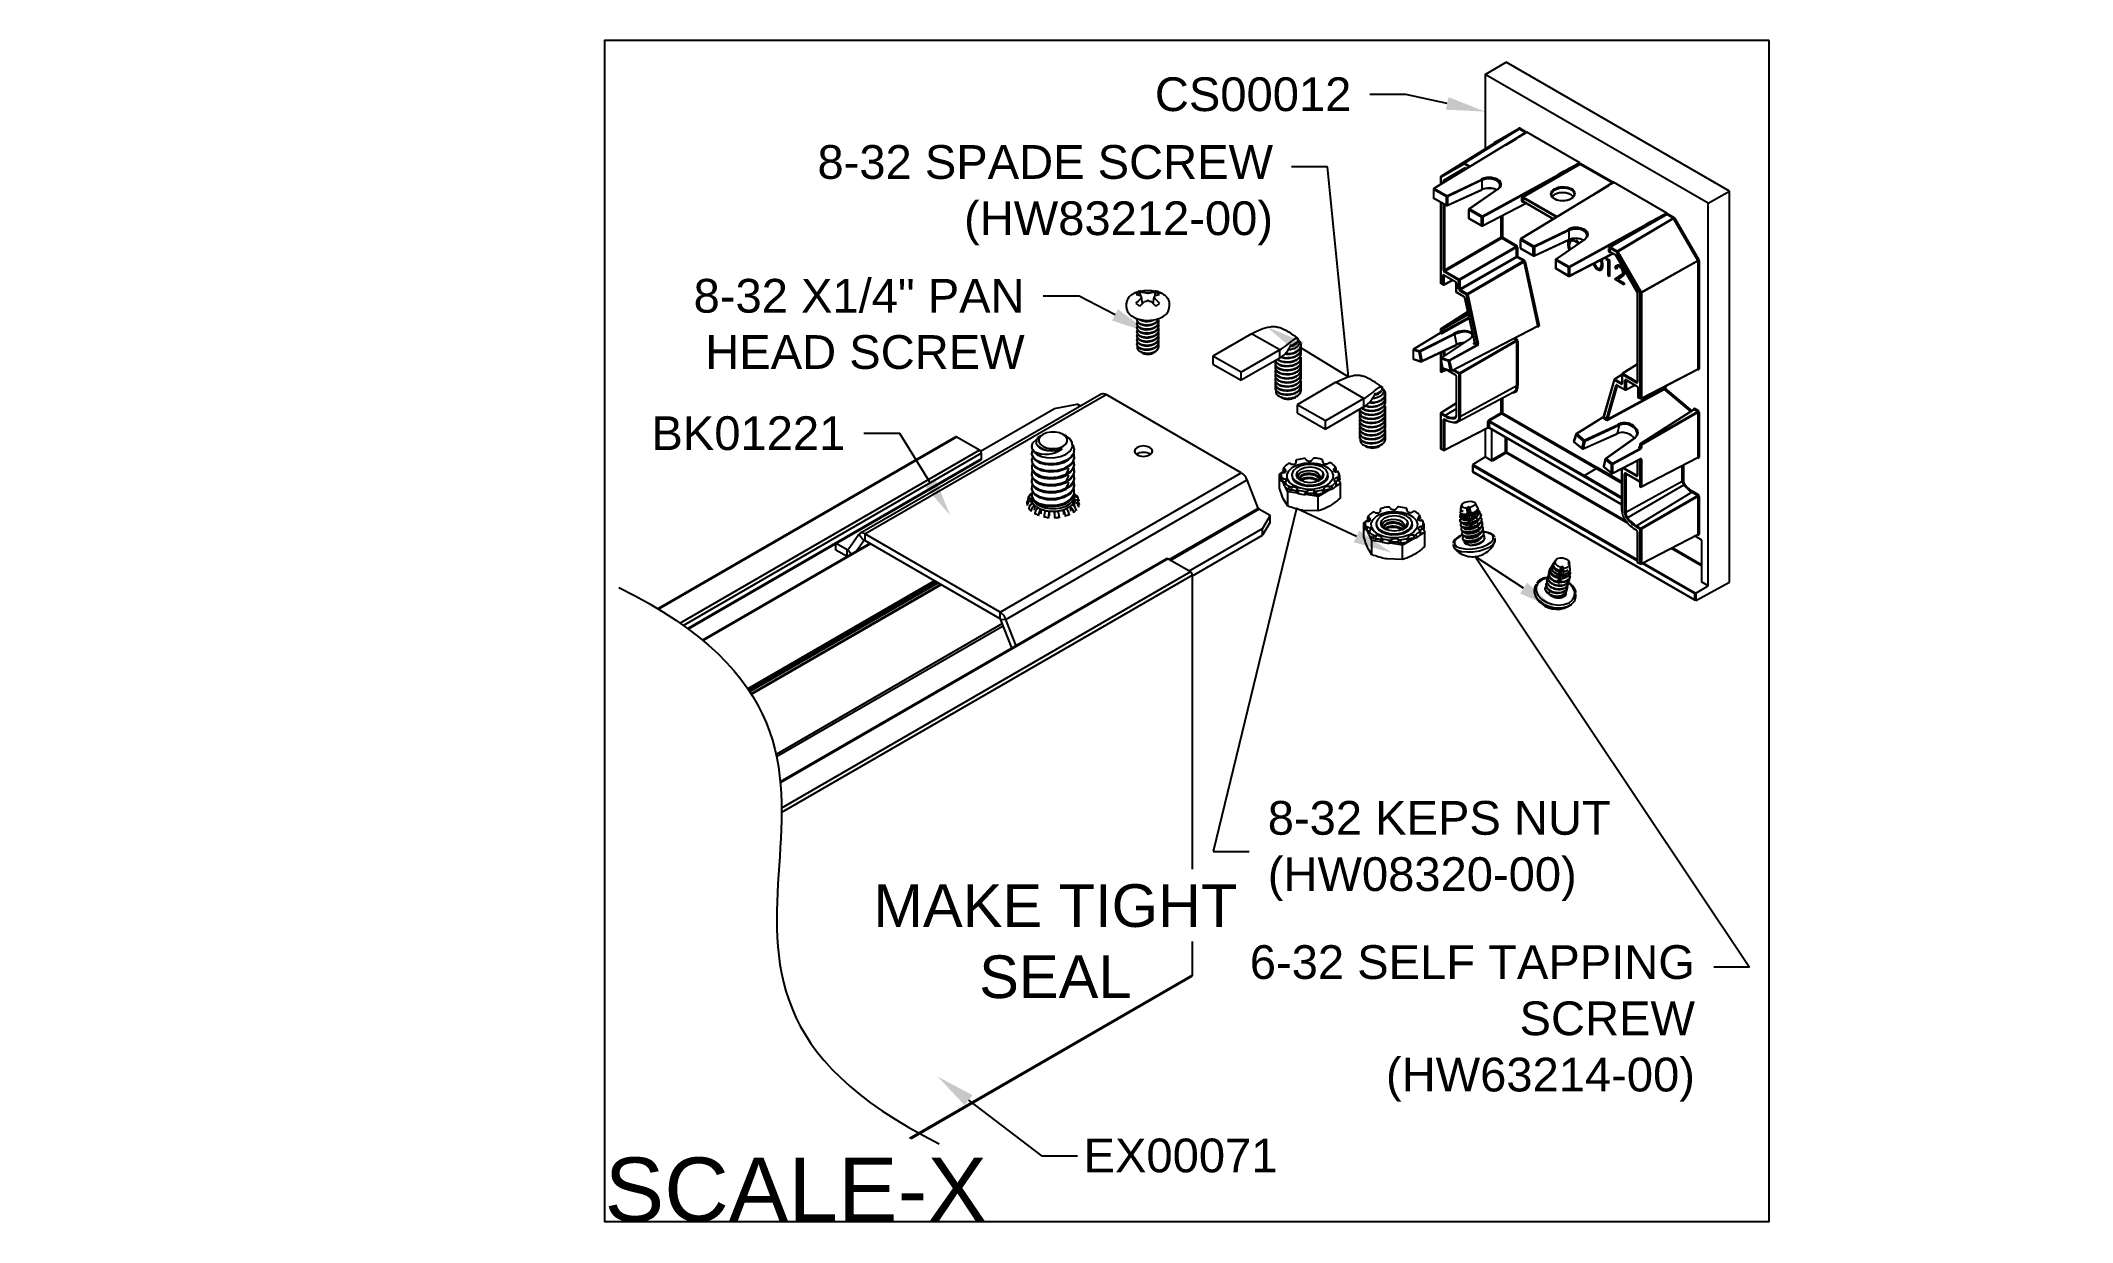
# Model space of a CAD drawing. Extents: x -3.3 to 8.6, y -6.9 to 0.
import ezdxf
from ezdxf import colors
from ezdxf.entities.mleader import LeaderData, LeaderLine
from ezdxf.math import Vec2, Vec3

# ---------------------------------------------------------------- set-up
doc = ezdxf.new("R2010")
doc.units = 0
doc.header["$LTSCALE"] = 0.5
doc.header["$MEASUREMENT"] = 0
for name, color, linetype in [('End Cap', 92, 'CONTINUOUS'), ('FAB DWG', 221, 'CONTINUOUS'), ('Hardware', 242, 'CONTINUOUS'), ('Housing', 150, 'CONTINUOUS'), ('Mounting', 4, 'CONTINUOUS')]:
    doc.layers.add(name, color=color, linetype=linetype)
doc.layers.add('Text-Unprinted', color=131, linetype='CONTINUOUS', plot=False)
doc.styles.add('LSAD_Standard', font='arial.ttf')

msp = doc.modelspace()

# ---------------------------------------------------------------- texts
at = {"layer": 'FAB DWG', "transparency": 16777216, "insert": (2.642, -5.278), "char_height": 0.25, "attachment_point": 5, "style": 'LSAD_Standard'}
msp.add_mtext_dynamic_manual_height_columns('\\A1;MAKE TIGHT SEAL', width=2.5229, gutter_width=16.875, heights=[0], dxfattribs=at)
at = {"layer": 'Text-Unprinted', "ltscale": 0.5, "transparency": 16777216, "style": 'LSAD_Standard'}
msp.add_attdef('SCALE-X', (0, -6.919), 'XEffectiveScaleFactor', height=0.375, dxfattribs=at)

# ---------------------------------------------------------------- linework, layer by layer
at = {"layer": 'End Cap', "transparency": 16777216}
for p, q in [((5.162, -0.198), (5.285, -0.126)), ((5.162, -0.198), (5.162, -0.634)), ((6.469, -0.952), (5.162, -0.198)), ((6.593, -0.881), (5.285, -0.126)), ((5.038, -0.717), (5.359, -0.518)), ((5.361, -0.518), (5.041, -0.717)), ((5.359, -0.518), (5.217, -0.6)), ((5.218, -0.594), (5.36, -0.512)), ((5.402, -0.536), (5.281, -0.611)), ((5.339, -0.575), (5.396, -0.539)), ((5.359, -0.518), (5.361, -0.518)), ((5.396, -0.539), (5.361, -0.518)), ((5.364, -0.513), (5.404, -0.536)), ((5.399, -0.538), (5.396, -0.539)), ((5.717, -0.716), (5.405, -0.536)), ((5.281, -0.611), (4.86, -0.867)), ((5.283, -0.611), (4.862, -0.867)), ((5.217, -0.6), (4.902, -0.796)), ((5.216, -0.601), (5.216, -0.598)), ((4.899, -0.8), (4.899, -0.843)), ((5.038, -0.723), (4.901, -0.802)), ((4.901, -0.802), (4.901, -0.842)), ((4.902, -0.796), (5.038, -0.717)), ((4.917, -0.833), (4.917, -0.822)), ((4.919, -0.817), (5.042, -0.746)), ((5.016, -0.772), (4.923, -0.822)), ((4.924, -0.82), (4.923, -0.822)), ((4.923, -0.822), (4.923, -0.829)), ((5.048, -0.748), (4.924, -0.82)), ((4.924, -0.82), (5.038, -0.758)), ((4.937, -0.91), (5.139, -0.813)), ((5.142, -0.818), (4.94, -0.916)), ((5.068, -0.74), (5.038, -0.723)), ((5.041, -0.717), (5.074, -0.737)), ((5.047, -0.747), (5.053, -0.75)), ((5.048, -0.749), (5.051, -0.751)), ((5.142, -0.818), (5.142, -0.872)), ((5.143, -1.029), (5.587, -0.787)), ((5.59, -0.792), (5.147, -1.035)), ((5.384, -0.911), (5.59, -0.792)), ((5.719, -0.725), (5.387, -0.917)), ((5.719, -0.72), (5.59, -0.792)), ((5.717, -0.716), (5.718, -0.717)), ((5.718, -0.717), (5.913, -0.83)), ((5.719, -0.72), (5.719, -0.725)), ((5.905, -0.833), (5.719, -0.725)), ((5.912, -0.83), (5.79, -0.905)), ((5.849, -0.869), (5.905, -0.833)), ((5.908, -0.832), (5.905, -0.833)), ((6.226, -1.01), (5.914, -0.83)), ((4.858, -0.871), (4.858, -0.919)), ((4.934, -0.916), (4.859, -0.873)), ((4.859, -0.873), (4.859, -0.921)), ((4.859, -0.921), (4.934, -0.964)), ((4.86, -0.923), (4.935, -0.966)), ((4.862, -0.867), (4.937, -0.91)), ((4.899, -0.946), (4.899, -1.418)), ((4.901, -0.946), (4.901, -1.42)), ((4.934, -0.964), (4.934, -0.916)), ((4.939, -0.966), (5.141, -0.874)), ((4.94, -0.964), (5.142, -0.872)), ((4.94, -0.916), (4.94, -0.964)), ((5.236, -0.869), (5.066, -0.986)), ((5.238, -0.869), (5.069, -0.986)), ((5.147, -1.083), (5.4, -0.952)), ((5.79, -0.905), (5.369, -1.161)), ((5.792, -0.905), (5.372, -1.161)), ((5.377, -0.941), (5.377, -0.923)), ((5.387, -0.917), (5.384, -0.923)), ((5.384, -0.923), (5.384, -0.941)), ((5.577, -1.034), (5.384, -0.923)), ((5.384, -0.941), (5.562, -1.044)), ((5.384, -0.941), (5.385, -0.943)), ((5.386, -0.944), (5.384, -0.945)), ((5.385, -0.943), (5.561, -1.045)), ((5.387, -0.917), (5.584, -1.031)), ((6.469, -0.952), (6.593, -0.881)), ((6.469, -3.194), (6.469, -0.952)), ((6.593, -3.172), (6.593, -0.881)), ((4.917, -1.344), (4.917, -0.956)), ((4.923, -0.959), (4.923, -1.344)), ((5.064, -0.99), (5.064, -1.038)), ((5.14, -1.035), (5.065, -0.992)), ((5.065, -0.992), (5.065, -1.04)), ((5.065, -1.04), (5.14, -1.083)), ((5.066, -1.042), (5.141, -1.085)), ((5.069, -0.986), (5.143, -1.029)), ((5.14, -1.083), (5.14, -1.035)), ((5.146, -1.085), (5.401, -0.953)), ((5.147, -1.035), (5.147, -1.083)), ((5.255, -1.152), (5.255, -1.028)), ((5.262, -1.025), (5.262, -1.152)), ((6.229, -1.019), (5.896, -1.211)), ((5.936, -1.234), (6.264, -1.04)), ((6.266, -1.042), (5.939, -1.237)), ((6.229, -1.014), (6.099, -1.086)), ((6.226, -1.01), (6.227, -1.011)), ((6.227, -1.011), (6.267, -1.034)), ((6.229, -1.019), (6.229, -1.014)), ((6.264, -1.04), (6.229, -1.019)), ((6.266, -1.042), (6.264, -1.04)), ((6.408, -1.288), (6.266, -1.042)), ((6.272, -1.039), (6.413, -1.284)), ((4.923, -1.344), (5.255, -1.152)), ((5.259, -1.158), (4.926, -1.35)), ((5.342, -1.206), (5.259, -1.158)), ((5.262, -1.152), (5.345, -1.2)), ((5.367, -1.165), (5.367, -1.213)), ((5.443, -1.21), (5.368, -1.167)), ((5.368, -1.167), (5.368, -1.215)), ((5.372, -1.161), (5.447, -1.204)), ((5.447, -1.204), (5.649, -1.107)), ((5.449, -1.26), (5.651, -1.168)), ((5.652, -1.112), (5.45, -1.21)), ((5.45, -1.258), (5.652, -1.166)), ((5.745, -1.163), (5.575, -1.28)), ((5.747, -1.163), (5.578, -1.28)), ((5.656, -1.187), (5.647, -1.192)), ((5.652, -1.112), (5.652, -1.166)), ((5.653, -1.323), (6.096, -1.081)), ((6.099, -1.086), (5.656, -1.329)), ((5.683, -1.164), (5.662, -1.176)), ((5.665, -1.174), (5.666, -1.169)), ((5.691, -1.168), (5.714, -1.187)), ((5.698, -1.174), (5.691, -1.178)), ((5.893, -1.205), (6.099, -1.086)), ((5.009, -1.398), (5.342, -1.206)), ((5.345, -1.212), (5.013, -1.403)), ((5.013, -1.455), (5.345, -1.264)), ((5.348, -1.269), (5.016, -1.461)), ((5.056, -1.484), (5.386, -1.291)), ((5.389, -1.295), (5.059, -1.488)), ((5.342, -1.206), (5.345, -1.212)), ((5.345, -1.264), (5.345, -1.212)), ((5.386, -1.291), (5.348, -1.269)), ((5.351, -1.212), (5.351, -1.264)), ((5.351, -1.264), (5.389, -1.285)), ((5.368, -1.215), (5.443, -1.258)), ((5.369, -1.217), (5.444, -1.26)), ((5.386, -1.291), (5.389, -1.295)), ((5.47, -1.67), (5.389, -1.295)), ((5.395, -1.294), (5.477, -1.669)), ((5.443, -1.258), (5.443, -1.21)), ((5.45, -1.21), (5.45, -1.258)), ((5.573, -1.284), (5.573, -1.332)), ((5.649, -1.329), (5.575, -1.286)), ((5.575, -1.286), (5.575, -1.334)), ((5.578, -1.28), (5.653, -1.323)), ((5.655, -1.379), (5.911, -1.247)), ((5.656, -1.377), (5.909, -1.246)), ((5.843, -1.306), (5.84, -1.283)), ((5.849, -1.302), (5.843, -1.306)), ((5.846, -1.28), (5.85, -1.31)), ((5.87, -1.284), (5.875, -1.277)), ((5.879, -1.279), (5.87, -1.284)), ((5.883, -1.291), (5.87, -1.284)), ((5.875, -1.277), (5.89, -1.285)), ((5.89, -1.287), (5.883, -1.291)), ((5.883, -1.376), (5.883, -1.291)), ((5.887, -1.235), (5.887, -1.217)), ((5.89, -1.285), (5.89, -1.381)), ((5.893, -1.217), (5.896, -1.211)), ((5.893, -1.217), (5.893, -1.235)), ((5.933, -1.24), (5.893, -1.217)), ((5.893, -1.235), (5.924, -1.253)), ((5.894, -1.237), (5.893, -1.235)), ((5.895, -1.238), (5.893, -1.239)), ((5.894, -1.237), (5.925, -1.255)), ((5.896, -1.211), (5.936, -1.234)), ((5.928, -1.258), (6.051, -1.472)), ((5.929, -1.258), (6.052, -1.472)), ((6.07, -1.477), (5.933, -1.24)), ((5.939, -1.237), (6.076, -1.474)), ((6.076, -1.474), (6.408, -1.288)), ((6.409, -1.291), (6.077, -1.477)), ((6.409, -1.291), (6.408, -1.288)), ((6.409, -1.923), (6.409, -1.291)), ((6.415, -1.291), (6.415, -1.923)), ((4.901, -1.42), (4.913, -1.428)), ((4.902, -1.422), (4.914, -1.43)), ((4.913, -1.428), (4.913, -1.376)), ((4.919, -1.43), (4.971, -1.403)), ((4.92, -1.372), (4.984, -1.409)), ((4.92, -1.376), (4.921, -1.374)), ((4.922, -1.375), (4.92, -1.376)), ((4.92, -1.376), (4.92, -1.428)), ((4.92, -1.428), (4.969, -1.402)), ((4.921, -1.374), (4.985, -1.411)), ((4.921, -1.374), (4.921, -1.374)), ((4.923, -1.344), (4.926, -1.35)), ((5.006, -1.403), (4.923, -1.355)), ((4.926, -1.35), (5.009, -1.398)), ((4.989, -1.418), (4.989, -1.47)), ((4.991, -1.42), (4.991, -1.472)), ((5.006, -1.455), (5.006, -1.403)), ((5.013, -1.403), (5.013, -1.455)), ((5.575, -1.334), (5.649, -1.377)), ((5.576, -1.336), (5.65, -1.379)), ((5.649, -1.377), (5.649, -1.329)), ((5.656, -1.329), (5.656, -1.377)), ((5.838, -1.334), (5.822, -1.343)), ((5.834, -1.335), (5.851, -1.325)), ((5.845, -1.337), (5.838, -1.334)), ((5.848, -1.323), (5.84, -1.328)), ((5.89, -1.372), (5.883, -1.376)), ((5.89, -1.381), (5.883, -1.376)), ((5.921, -1.398), (5.953, -1.377)), ((5.938, -1.389), (5.921, -1.398)), ((5.977, -1.431), (5.921, -1.398)), ((5.936, -1.327), (5.924, -1.334)), ((5.932, -1.339), (5.924, -1.334)), ((5.956, -1.315), (5.935, -1.327)), ((5.938, -1.389), (5.97, -1.368)), ((5.946, -1.394), (5.938, -1.389)), ((5.959, -1.385), (5.939, -1.399)), ((5.939, -1.399), (5.977, -1.421)), ((5.941, -1.325), (5.943, -1.315)), ((5.958, -1.323), (5.951, -1.328)), ((5.97, -1.368), (5.953, -1.377)), ((5.975, -1.354), (5.969, -1.357)), ((5.97, -1.368), (5.976, -1.363)), ((5.977, -1.421), (5.977, -1.431)), ((4.991, -1.472), (5.035, -1.498)), ((4.991, -1.474), (5.036, -1.5)), ((5.013, -1.455), (5.016, -1.461)), ((5.052, -1.489), (5.013, -1.467)), ((5.016, -1.461), (5.056, -1.484)), ((5.04, -1.506), (5.098, -1.77)), ((5.042, -1.507), (5.099, -1.771)), ((5.114, -1.776), (5.052, -1.489)), ((5.059, -1.488), (5.121, -1.775)), ((6.053, -1.477), (6.053, -1.999)), ((6.054, -1.478), (6.054, -2.001)), ((6.07, -2.095), (6.07, -1.477)), ((6.077, -1.477), (6.077, -2.095)), ((5.058, -1.589), (4.902, -1.689)), ((5.059, -1.59), (4.904, -1.689)), ((4.905, -1.69), (5.061, -1.6)), ((5.062, -1.607), (4.909, -1.695)), ((4.909, -1.707), (5.065, -1.62)), ((5.067, -1.628), (4.913, -1.713)), ((4.895, -1.714), (4.741, -1.807)), ((4.897, -1.714), (4.743, -1.807)), ((4.777, -1.818), (4.979, -1.715)), ((4.982, -1.721), (4.781, -1.823)), ((4.789, -1.88), (4.992, -1.784)), ((4.79, -1.877), (4.993, -1.781)), ((4.901, -1.709), (4.897, -1.714)), ((4.9, -1.715), (4.897, -1.714)), ((4.899, -1.693), (4.899, -1.707)), ((4.902, -1.695), (4.901, -1.695)), ((4.901, -1.695), (4.901, -1.709)), ((4.901, -1.709), (4.902, -1.709)), ((4.902, -1.709), (4.902, -1.695)), ((4.909, -1.707), (4.902, -1.709)), ((5.073, -1.746), (4.903, -1.858)), ((4.904, -1.689), (4.905, -1.69)), ((5.075, -1.746), (4.905, -1.858)), ((4.909, -1.695), (4.909, -1.707)), ((4.95, -1.872), (5.112, -1.782)), ((4.964, -1.935), (5.469, -1.673)), ((4.965, -1.932), (5.47, -1.67)), ((4.982, -1.721), (4.993, -1.781)), ((5.011, -1.946), (5.344, -1.754)), ((5.347, -1.76), (5.015, -1.952)), ((5.096, -1.771), (5.098, -1.77)), ((5.112, -1.782), (5.096, -1.777)), ((5.099, -1.771), (5.098, -1.77)), ((5.099, -1.771), (5.114, -1.776)), ((5.114, -1.776), (5.112, -1.782)), ((5.344, -1.754), (5.329, -1.746)), ((5.336, -1.742), (5.347, -1.749)), ((5.344, -1.754), (5.347, -1.76)), ((5.347, -2.021), (5.347, -1.76)), ((5.353, -1.76), (5.353, -2.021)), ((5.472, -1.676), (5.467, -1.674)), ((5.47, -1.67), (5.469, -1.673)), ((4.739, -1.811), (4.739, -1.862)), ((4.74, -1.813), (4.74, -1.864)), ((4.774, -1.824), (4.74, -1.813)), ((4.74, -1.864), (4.784, -1.878)), ((4.742, -1.867), (4.786, -1.881)), ((4.743, -1.807), (4.777, -1.818)), ((4.784, -1.878), (4.774, -1.824)), ((4.781, -1.823), (4.79, -1.877)), ((4.899, -1.828), (4.899, -1.936)), ((4.901, -1.828), (4.901, -1.938)), ((4.901, -1.863), (4.911, -1.917)), ((4.902, -1.864), (4.912, -1.918)), ((4.947, -1.878), (4.902, -1.864)), ((4.905, -1.858), (4.95, -1.872)), ((4.917, -1.849), (4.917, -1.82)), ((4.923, -1.817), (4.923, -1.845)), ((4.959, -1.933), (4.947, -1.878)), ((5.116, -1.787), (4.953, -1.877)), ((4.953, -1.877), (4.965, -1.932)), ((6.053, -1.895), (5.965, -1.951)), ((6.053, -1.897), (5.968, -1.951)), ((4.901, -1.938), (4.902, -1.939)), ((4.902, -1.939), (4.902, -1.916)), ((4.902, -1.94), (4.903, -1.941)), ((4.908, -1.941), (4.933, -1.928)), ((4.909, -1.913), (4.91, -1.913)), ((4.909, -1.917), (4.91, -1.914)), ((4.91, -1.916), (4.909, -1.917)), ((4.909, -1.917), (4.909, -1.939)), ((4.909, -1.939), (4.931, -1.927)), ((4.91, -1.915), (4.91, -1.915)), ((4.91, -1.915), (4.91, -1.915)), ((4.912, -1.918), (4.959, -1.933)), ((4.914, -1.921), (4.961, -1.936)), ((4.928, -1.925), (4.987, -1.959)), ((4.934, -1.927), (4.986, -1.957)), ((5.008, -1.952), (4.972, -1.931)), ((4.979, -1.928), (5.011, -1.946)), ((4.991, -1.967), (4.991, -2.192)), ((4.992, -1.969), (4.992, -2.194)), ((5.008, -2.203), (5.008, -1.952)), ((5.015, -1.952), (5.015, -2.203)), ((5.015, -2.203), (5.347, -2.021)), ((5.917, -1.986), (5.855, -2.201)), ((5.918, -1.989), (5.856, -2.204)), ((5.872, -2.217), (5.929, -2.019)), ((5.935, -2.021), (5.878, -2.218)), ((5.958, -2.012), (5.918, -1.989)), ((5.963, -1.956), (5.919, -1.984)), ((5.963, -1.958), (5.922, -1.984)), ((5.922, -1.984), (5.961, -2.007)), ((5.935, -2.018), (5.98, -2.044)), ((5.935, -2.021), (5.936, -2.019)), ((5.937, -2.02), (5.935, -2.021)), ((5.936, -2.02), (5.981, -2.046)), ((5.961, -2.007), (5.963, -2.005)), ((5.964, -2.007), (5.961, -2.007)), ((5.963, -1.955), (5.963, -2.007)), ((5.965, -1.957), (5.965, -2.008)), ((6.048, -2.005), (5.965, -1.957)), ((5.968, -1.951), (6.051, -1.999)), ((5.98, -2.044), (5.98, -1.992)), ((5.986, -2.046), (6.038, -2.019)), ((5.987, -1.988), (6.051, -2.025)), ((5.987, -1.992), (5.988, -1.99)), ((5.989, -1.991), (5.987, -1.992)), ((5.987, -1.992), (5.987, -2.044)), ((5.987, -2.044), (6.036, -2.018)), ((5.988, -1.99), (6.052, -2.027)), ((6.051, -1.999), (6.053, -1.998)), ((6.053, -1.999), (6.051, -1.999)), ((6.076, -2.098), (6.408, -1.925)), ((6.077, -2.095), (6.409, -1.923)), ((6.222, -2.022), (6.217, -2.039)), ((6.409, -1.927), (6.407, -1.926)), ((6.408, -1.925), (6.409, -1.923)), ((4.991, -2.124), (4.902, -2.181)), ((4.991, -2.126), (4.904, -2.181)), ((5, -2.234), (5.33, -2.058)), ((5.255, -2.18), (5.255, -2.098)), ((5.262, -2.094), (5.262, -2.18)), ((5.878, -2.218), (6.21, -2.038)), ((6.213, -2.044), (5.881, -2.224)), ((6.056, -2.034), (6.056, -2.086)), ((6.057, -2.036), (6.057, -2.088)), ((6.057, -2.088), (6.07, -2.095)), ((6.058, -2.09), (6.071, -2.097)), ((6.21, -2.038), (6.214, -2.026)), ((6.366, -2.173), (6.213, -2.044)), ((6.217, -2.039), (6.372, -2.169)), ((4.899, -2.185), (4.899, -2.387)), ((4.901, -2.187), (4.901, -2.389)), ((4.925, -2.201), (4.901, -2.187)), ((4.904, -2.181), (4.928, -2.195)), ((4.917, -2.366), (4.917, -2.222)), ((4.926, -2.221), (4.923, -2.222)), ((4.923, -2.222), (4.923, -2.366)), ((4.928, -2.195), (4.991, -2.157)), ((4.981, -2.208), (4.988, -2.203)), ((5.177, -2.266), (5.177, -2.233)), ((5.184, -2.222), (5.255, -2.18)), ((5.187, -2.227), (5.184, -2.233)), ((5.74, -2.554), (5.184, -2.233)), ((5.184, -2.233), (5.184, -2.267)), ((5.259, -2.186), (5.187, -2.227)), ((5.187, -2.227), (5.743, -2.548)), ((5.812, -2.506), (5.259, -2.186)), ((5.262, -2.18), (5.816, -2.5)), ((5.849, -2.208), (5.694, -2.303)), ((5.852, -2.209), (5.698, -2.304)), ((5.742, -2.341), (5.944, -2.248)), ((5.946, -2.254), (5.745, -2.348)), ((5.852, -2.209), (5.856, -2.204)), ((5.868, -2.222), (5.852, -2.209)), ((5.856, -2.204), (5.872, -2.217)), ((5.878, -2.218), (5.872, -2.217)), ((5.946, -2.254), (5.936, -2.302)), ((6.385, -2.161), (6.069, -2.363)), ((6.387, -2.162), (6.072, -2.363)), ((6.073, -2.364), (6.405, -2.172)), ((6.409, -2.178), (6.077, -2.37)), ((6.384, -2.162), (6.384, -2.16)), ((6.385, -2.161), (6.387, -2.162)), ((6.405, -2.172), (6.387, -2.162)), ((6.39, -2.156), (6.409, -2.167)), ((6.405, -2.172), (6.409, -2.178)), ((6.409, -2.441), (6.409, -2.178)), ((6.415, -2.178), (6.415, -2.441)), ((4.917, -2.398), (4.917, -2.366)), ((4.922, -2.4), (5.176, -2.269)), ((4.923, -2.398), (5.177, -2.266)), ((4.923, -2.366), (4.923, -2.398)), ((5.162, -2.276), (5.162, -2.439)), ((5.177, -2.266), (5.184, -2.267)), ((5.184, -2.267), (5.74, -2.587)), ((5.185, -2.269), (5.741, -2.59)), ((5.199, -2.277), (5.199, -2.457)), ((5.281, -2.41), (5.281, -2.324)), ((5.287, -2.328), (5.287, -2.41)), ((5.692, -2.306), (5.68, -2.347)), ((5.694, -2.309), (5.682, -2.35)), ((5.682, -2.35), (5.729, -2.39)), ((5.682, -2.352), (5.729, -2.392)), ((5.738, -2.347), (5.694, -2.309)), ((5.698, -2.304), (5.742, -2.341)), ((5.729, -2.39), (5.738, -2.347)), ((5.734, -2.392), (5.935, -2.303)), ((5.735, -2.391), (5.936, -2.302)), ((5.745, -2.348), (5.735, -2.391)), ((6.037, -2.328), (5.867, -2.448)), ((6.04, -2.328), (5.87, -2.449)), ((6.064, -2.378), (6.067, -2.377)), ((6.067, -2.367), (6.067, -2.379)), ((6.069, -2.382), (6.067, -2.379)), ((6.07, -2.37), (6.069, -2.369)), ((6.069, -2.369), (6.069, -2.382)), ((6.07, -2.384), (6.07, -2.37)), ((6.072, -2.363), (6.073, -2.364)), ((6.077, -2.37), (6.077, -2.384)), ((4.901, -2.389), (4.917, -2.398)), ((4.902, -2.391), (4.918, -2.4)), ((5.088, -2.487), (5.088, -2.526)), ((5.089, -2.483), (5.162, -2.439)), ((5.089, -2.483), (5.089, -2.484)), ((5.089, -2.484), (5.089, -2.491)), ((5.089, -2.484), (6.053, -3.04)), ((5.089, -2.491), (5.089, -2.525)), ((6.053, -3.047), (5.089, -2.491)), ((5.203, -2.463), (5.162, -2.439)), ((5.199, -2.457), (5.281, -2.41)), ((5.203, -2.463), (5.199, -2.457)), ((5.284, -2.416), (5.203, -2.463)), ((6, -2.829), (5.284, -2.416)), ((5.287, -2.41), (5.987, -2.814)), ((5.816, -2.5), (5.961, -2.584)), ((5.865, -2.451), (5.855, -2.494)), ((5.866, -2.454), (5.857, -2.497)), ((5.857, -2.497), (5.901, -2.534)), ((5.857, -2.499), (5.901, -2.536)), ((5.901, -2.483), (5.866, -2.454)), ((5.87, -2.449), (5.905, -2.478)), ((5.901, -2.534), (5.901, -2.483)), ((5.905, -2.478), (6.067, -2.39)), ((5.906, -2.537), (6.069, -2.453)), ((6.07, -2.395), (5.907, -2.483)), ((5.907, -2.534), (6.07, -2.451)), ((5.907, -2.483), (5.907, -2.534)), ((6.053, -2.462), (6.053, -2.546)), ((6.054, -2.461), (6.054, -2.548)), ((6.067, -2.39), (6.065, -2.388)), ((6.067, -2.39), (6.07, -2.384)), ((6.07, -2.455), (6.068, -2.454)), ((6.069, -2.382), (6.07, -2.384)), ((6.07, -2.455), (6.069, -2.453)), ((6.07, -2.613), (6.07, -2.455)), ((6.076, -2.615), (6.408, -2.443)), ((6.077, -2.613), (6.409, -2.441)), ((6.077, -2.455), (6.077, -2.613)), ((6.317, -2.581), (6.317, -2.49)), ((6.324, -2.487), (6.324, -2.581)), ((6.409, -2.445), (6.407, -2.444)), ((6.408, -2.443), (6.409, -2.441)), ((5.089, -2.525), (5.088, -2.526)), ((5.088, -2.526), (6.393, -3.279)), ((5.089, -2.525), (6.39, -3.276)), ((5.961, -2.682), (5.74, -2.554)), ((5.74, -2.587), (5.961, -2.715)), ((5.741, -2.59), (5.961, -2.717)), ((5.743, -2.548), (5.812, -2.506)), ((5.743, -2.548), (5.961, -2.674)), ((5.961, -2.592), (5.812, -2.506)), ((5.961, -2.508), (5.961, -2.752)), ((5.963, -2.508), (5.963, -2.754)), ((6.048, -2.552), (5.967, -2.505)), ((5.974, -2.502), (6.051, -2.546)), ((5.978, -2.763), (5.978, -2.538)), ((5.985, -2.534), (6.062, -2.578)), ((5.985, -2.538), (5.986, -2.536)), ((5.987, -2.537), (5.985, -2.538)), ((5.985, -2.538), (5.985, -2.763)), ((5.985, -2.763), (6.317, -2.581)), ((5.986, -2.536), (6.063, -2.581)), ((5.997, -2.794), (6.325, -2.602)), ((6.051, -2.546), (6.053, -2.545)), ((6.051, -2.546), (6.053, -2.546)), ((6.067, -2.588), (6.067, -2.61)), ((6.069, -2.59), (6.069, -2.612)), ((6.069, -2.612), (6.07, -2.613)), ((6.07, -2.614), (6.071, -2.615)), ((6.049, -2.843), (6.373, -2.646)), ((6.073, -2.856), (6.405, -2.665)), ((6.409, -2.67), (6.077, -2.862)), ((6.405, -2.665), (6.373, -2.646)), ((6.376, -2.64), (6.409, -2.659)), ((6.409, -2.67), (6.405, -2.665)), ((6.409, -2.892), (6.409, -2.67)), ((6.415, -2.67), (6.415, -2.892)), ((6.07, -2.862), (6.046, -2.848)), ((6.049, -2.843), (6.073, -2.856)), ((6.053, -2.877), (6.053, -3.021)), ((6.054, -2.879), (6.054, -3.023)), ((6.07, -3.064), (6.07, -2.862)), ((6.076, -3.066), (6.408, -2.894)), ((6.077, -2.862), (6.077, -3.064)), ((6.077, -3.064), (6.409, -2.892)), ((6.432, -3.079), (6.252, -2.975)), ((6.259, -2.971), (6.432, -3.071)), ((6.432, -2.926), (6.391, -2.902)), ((6.409, -2.896), (6.407, -2.895)), ((6.408, -2.894), (6.409, -2.892)), ((6.432, -3.169), (6.432, -2.926)), ((6.053, -3.021), (6.053, -3.053)), ((6.054, -3.023), (6.054, -3.055)), ((6.054, -3.055), (6.07, -3.064)), ((6.055, -3.057), (6.071, -3.066)), ((6.39, -3.242), (6.081, -3.064)), ((6.088, -3.06), (6.397, -3.238)), ((6.397, -3.28), (6.593, -3.172)), ((6.397, -3.238), (6.469, -3.194)), ((6.429, -3.171), (6.432, -3.168)), ((6.432, -3.169), (6.429, -3.171)), ((6.469, -3.194), (6.429, -3.171)), ((6.397, -3.238), (6.39, -3.242)), ((6.39, -3.276), (6.39, -3.242)), ((6.39, -3.276), (6.397, -3.28)), ((6.397, -3.238), (6.397, -3.28)), ((6.397, -3.238), (6.397, -3.238)), ((6.397, -3.28), (6.397, -3.28))]:
    msp.add_line(p, q, dxfattribs=at)
at = {"layer": 'End Cap', "transparency": 16777216, "flags": 128}
for points in [[(5.235, -0.872), (5.246, -0.859), (5.25, -0.846), (5.244, -0.832), (5.231, -0.821), (5.211, -0.813), (5.187, -0.81), (5.163, -0.812), (5.142, -0.818)], [(5.251, -0.83), (5.254, -0.842), (5.251, -0.856), (5.238, -0.869)], [(6.266, -1.042), (6.267, -1.042), (6.267, -1.041), (6.268, -1.041), (6.269, -1.04), (6.27, -1.04), (6.27, -1.039), (6.271, -1.039), (6.272, -1.039)], [(5.744, -1.166), (5.756, -1.153), (5.759, -1.14), (5.754, -1.126), (5.74, -1.115), (5.72, -1.107), (5.697, -1.104), (5.673, -1.106), (5.652, -1.112)], [(5.76, -1.124), (5.764, -1.136), (5.76, -1.15), (5.747, -1.163)], [(5.928, -1.258), (5.928, -1.258), (5.928, -1.258), (5.928, -1.258), (5.929, -1.258)], [(5.933, -1.24), (5.934, -1.24), (5.934, -1.239), (5.935, -1.239), (5.936, -1.238), (5.937, -1.238), (5.937, -1.237), (5.938, -1.237), (5.939, -1.237)], [(6.408, -1.288), (6.409, -1.287), (6.409, -1.287), (6.41, -1.286), (6.411, -1.286), (6.412, -1.285), (6.412, -1.285), (6.413, -1.285), (6.413, -1.284)], [(6.07, -1.477), (6.071, -1.477), (6.071, -1.476), (6.072, -1.476), (6.073, -1.475), (6.073, -1.475), (6.074, -1.474), (6.075, -1.474), (6.076, -1.474)], [(5.072, -1.749), (5.084, -1.738), (5.088, -1.727), (5.083, -1.717), (5.069, -1.711), (5.05, -1.707), (5.027, -1.708), (5.003, -1.713), (4.982, -1.721)], [(5.089, -1.731), (5.088, -1.734), (5.075, -1.746)], [(5.097, -1.771), (5.097, -1.771), (5.096, -1.771)], [(5.326, -2.063), (5.319, -2.064), (5.318, -2.064)], [(4.981, -2.208), (4.983, -2.207), (4.985, -2.206)], [(5.944, -2.248), (5.967, -2.241), (5.992, -2.242), (6.017, -2.249), (6.037, -2.262), (6.052, -2.278), (6.057, -2.297), (6.053, -2.314), (6.04, -2.328)], [(6.036, -2.329), (6.048, -2.316), (6.052, -2.3), (6.047, -2.283), (6.033, -2.267), (6.014, -2.255), (5.991, -2.248), (5.967, -2.248), (5.946, -2.254)]]:
    msp.add_lwpolyline(points, dxfattribs=at)
at = {"layer": 'End Cap', "transparency": 16777216}
for centre, radius, start, end in [((5.214, -0.597), 0.00433, 308.0233, 34.9772), ((5.356, -0.515), 0.00433, 308.0318, 34.9687), ((5.357, -0.512), 0.0072, 303.536, 357.3289), ((5.215, -0.601), 0.00254, 18.7168, 64.3693), ((5.282, -0.613), 0.00233, 54.367, 117.3142), ((4.904, -0.8), 0.00467, 121.8484, 180), ((4.902, -0.8), 0.0023, 185.0116, 246.3141), ((4.904, -0.799), 0.00433, 128.0322, 214.9751), ((4.92, -0.815), 0.0072, 242.6701, 296.4607), ((4.922, -0.816), 0.00433, 205.0229, 291.9656), ((5.041, -0.72), 0.00433, 128.032, 214.9753), ((5.045, -0.723), 0.0072, 123.5377, 177.3317), ((5.039, -0.719), 0.00238, 54.7936, 113.9037), ((5.046, -0.744), 0.00445, 205.6396, 283.6167), ((5.049, -0.747), 0.00224, 172.8146, 235.8569), ((5.184, -0.89), 0.0898, 42.0907, 119.7515), ((5.135, -0.819), 0.00779, 1.9809, 52.1179), ((5.583, -0.793), 0.00734, 2.4155, 55.8421), ((4.862, -0.871), 0.00467, 121.3136, 180), ((4.86, -0.871), 0.00224, 184.1519, 247.1739), ((4.862, -0.919), 0.00467, 180, 240.0027), ((4.86, -0.919), 0.00224, 184.1519, 247.1739), ((4.866, -0.873), 0.00717, 122.5998, 177.3997), ((4.861, -0.921), 0.00232, 173.9188, 234.7527), ((4.861, -0.869), 0.00233, 54.3822, 117.299), ((4.941, -0.916), 0.00717, 122.5998, 177.3997), ((4.937, -0.91), 0.00726, 242.8016, 294.3102), ((4.933, -0.917), 0.00779, 1.9988, 52.1021), ((5.14, -0.872), 0.00221, 300.7705, 7.3481), ((5.237, -0.872), 0.00254, 57.8967, 120.6184), ((5.38, -0.929), 0.0072, 62.6826, 116.4522), ((5.38, -0.947), 0.0072, 62.6826, 116.4522), ((5.391, -0.911), 0.00753, 184.0028, 235.9977), ((5.386, -0.945), 0.00262, 137.2293, 183.1243), ((5.791, -0.907), 0.00233, 54.367, 117.3142), ((4.937, -0.958), 0.00726, 242.8016, 294.3102), ((4.936, -0.964), 0.00232, 173.9188, 234.7527), ((4.937, -0.962), 0.00467, 240.0027, 294.5413), ((4.938, -0.964), 0.00229, 301.9842, 6.1213), ((5.069, -0.99), 0.00467, 124.5274, 180), ((5.066, -0.99), 0.00232, 185.3546, 245.9712), ((5.069, -1.038), 0.00467, 180, 240.0027), ((5.066, -1.038), 0.00226, 184.4456, 246.8801), ((5.072, -0.992), 0.00717, 122.5998, 177.3997), ((5.067, -1.04), 0.00226, 172.9891, 235.6823), ((5.067, -0.988), 0.00254, 57.9025, 120.6225), ((5.147, -1.035), 0.00717, 122.5998, 177.3997), ((5.143, -1.029), 0.0072, 242.6763, 296.4545), ((5.139, -1.036), 0.00735, 2.4156, 55.8343), ((6.26, -1.034), 0.0072, 303.536, 357.3289), ((5.143, -1.077), 0.0072, 242.6763, 296.4545), ((5.142, -1.083), 0.00226, 172.9891, 235.6823), ((5.143, -1.081), 0.00467, 240.0027, 297.4004), ((5.144, -1.083), 0.00229, 301.9669, 6.1533), ((5.259, -1.159), 0.0072, 62.6744, 116.4623), ((5.263, -1.152), 0.00753, 184.0034, 235.9951), ((5.255, -1.152), 0.0072, 303.536, 357.329), ((5.372, -1.165), 0.00467, 121.3136, 180), ((5.369, -1.165), 0.00225, 184.2461, 247.0842), ((5.376, -1.167), 0.00717, 122.5998, 177.3997), ((5.37, -1.163), 0.00233, 54.3822, 117.299), ((5.693, -1.184), 0.0898, 42.0907, 119.7515), ((5.644, -1.113), 0.00779, 1.9805, 52.1204), ((5.65, -1.166), 0.00221, 300.7705, 7.3481), ((5.746, -1.166), 0.00254, 57.8967, 120.6184), ((6.092, -1.087), 0.00734, 2.4155, 55.8421), ((5.338, -1.2), 0.0072, 303.536, 357.329), ((5.348, -1.218), 0.0072, 62.6747, 116.4601), ((5.348, -1.27), 0.0072, 62.6747, 116.4601), ((5.352, -1.263), 0.00753, 184.0042, 235.9962), ((5.344, -1.263), 0.0072, 303.5361, 357.3289), ((5.372, -1.213), 0.00467, 180, 240.0027), ((5.369, -1.213), 0.00225, 184.2461, 247.0842), ((5.371, -1.215), 0.00232, 173.9188, 234.7527), ((5.382, -1.285), 0.0072, 303.5361, 357.3289), ((5.394, -1.304), 0.00997, 80.5943, 118.513), ((5.451, -1.21), 0.00717, 122.5998, 177.3997), ((5.447, -1.204), 0.00726, 242.8016, 294.3102), ((5.447, -1.252), 0.00726, 242.8016, 294.3102), ((5.446, -1.258), 0.00232, 173.9188, 234.7527), ((5.447, -1.256), 0.00467, 240.0027, 294.5413), ((5.442, -1.211), 0.00779, 2.0037, 52.0972), ((5.447, -1.259), 0.00229, 301.9842, 6.1213), ((5.578, -1.284), 0.00467, 124.5274, 180), ((5.575, -1.284), 0.00232, 185.328, 245.9977), ((5.582, -1.286), 0.00717, 122.5998, 177.3997), ((5.576, -1.282), 0.00254, 57.8997, 120.6253), ((5.89, -1.223), 0.0072, 62.6826, 116.4522), ((5.89, -1.241), 0.0072, 62.6826, 116.4522), ((5.901, -1.205), 0.00753, 184.006, 235.9945), ((5.896, -1.239), 0.00262, 137.2345, 183.1067), ((5.926, -1.253), 0.00225, 172.8854, 234.9242), ((5.94, -1.24), 0.0072, 123.5377, 177.3317), ((5.933, -1.24), 0.00698, 29.3718, 57.5284), ((6.412, -1.297), 0.0072, 62.6759, 116.4588), ((4.904, -1.418), 0.00467, 180, 240.0027), ((4.902, -1.418), 0.0023, 185.0116, 246.3141), ((4.903, -1.421), 0.00231, 173.7533, 234.9179), ((4.917, -1.369), 0.0072, 242.6737, 296.4571), ((4.917, -1.421), 0.0072, 242.6737, 296.4571), ((4.916, -1.428), 0.00231, 173.7533, 234.9179), ((4.92, -1.338), 0.0072, 242.6701, 296.4607), ((4.917, -1.428), 0.00236, 302.9644, 5.1559), ((4.922, -1.372), 0.00231, 173.7582, 234.9129), ((4.93, -1.356), 0.0072, 123.5377, 177.3313), ((4.986, -1.409), 0.0023, 173.5903, 234.2913), ((4.991, -1.418), 0.00234, 186.3887, 245.8255), ((5.013, -1.404), 0.0072, 123.5377, 177.3313), ((5.01, -1.397), 0.0072, 242.6737, 296.4571), ((5.005, -1.404), 0.00753, 3.9882, 56.0121), ((5.578, -1.332), 0.00467, 180, 240.0027), ((5.575, -1.332), 0.00226, 184.4177, 246.9081), ((5.577, -1.334), 0.00226, 172.9891, 235.6823), ((5.657, -1.33), 0.00717, 122.5998, 177.3997), ((5.653, -1.323), 0.0072, 242.6763, 296.4545), ((5.653, -1.371), 0.0072, 242.6763, 296.4545), ((5.652, -1.377), 0.00226, 172.9891, 235.6823), ((5.653, -1.375), 0.00467, 240.0027, 297.4004), ((5.649, -1.33), 0.00735, 2.418, 55.8319), ((5.654, -1.377), 0.00229, 301.9669, 6.1533), ((4.917, -1.426), 0.00467, 240.0027, 297.4004), ((4.994, -1.47), 0.00467, 180, 240.0027), ((4.991, -1.47), 0.0023, 185.0116, 246.3141), ((4.993, -1.472), 0.00231, 173.7533, 234.9179), ((5.01, -1.449), 0.0072, 242.6737, 296.4571), ((5.02, -1.467), 0.0072, 123.5378, 177.3312), ((5.038, -1.498), 0.00229, 173.4248, 234.4457), ((5.042, -1.506), 0.00146, 201.8326, 266.2512), ((5.06, -1.49), 0.0072, 123.5378, 177.3312), ((5.054, -1.48), 0.00997, 260.591, 298.5135), ((5.051, -1.49), 0.00764, 13.2224, 56.0565), ((5.638, -0.755), 0.828, 299.9855, 300.0449), ((6.055, -1.476), 0.0023, 185.0506, 246.3134), ((6.073, -1.47), 0.0072, 242.6724, 296.4584), ((6.07, -1.477), 0.00698, 2.473, 30.6279), ((4.896, -1.716), 0.00204, 70.5194, 119.0035), ((4.904, -1.693), 0.00467, 122.5943, 180), ((4.902, -1.693), 0.00224, 184.07, 247.2558), ((4.902, -1.707), 0.00224, 184.07, 247.2558), ((4.896, -1.71), 0.00608, 304.2669, 9.7132), ((4.908, -1.695), 0.0072, 123.5376, 177.3313), ((4.903, -1.691), 0.00236, 54.8511, 117.0246), ((4.909, -1.696), 0.0072, 123.5376, 177.3313), ((4.905, -1.689), 0.0072, 242.6724, 296.4584), ((4.901, -1.696), 0.00752, 3.985, 56.0155), ((4.916, -1.707), 0.00701, 181.722, 244.1327), ((5.036, -1.814), 0.114, 64.6692, 120.2737), ((4.975, -1.722), 0.0074, 8.6783, 60.3256), ((4.99, -1.782), 0.00271, 307.2312, 19.2244), ((5.074, -1.748), 0.00225, 73.2207, 121.9251), ((5.093, -1.772), 0.00608, 304.2671, 9.7129), ((5.109, -1.788), 0.00695, 10.7353, 64.3365), ((5.116, -1.766), 0.00997, 260.5943, 298.5104), ((5.34, -1.748), 0.0072, 303.5365, 357.3288), ((5.35, -1.766), 0.0072, 62.6735, 116.4632), ((5.475, -1.679), 0.00997, 80.5966, 118.5114), ((5.469, -1.676), 0.00306, 5.5565, 68.7993), ((4.743, -1.811), 0.00467, 121.0167, 180), ((4.741, -1.811), 0.00224, 184.0634, 247.2406), ((4.743, -1.862), 0.00467, 180, 252.5619), ((4.741, -1.862), 0.00224, 184.0634, 247.2406), ((4.746, -1.812), 0.00608, 124.2755, 189.7044), ((4.743, -1.864), 0.00308, 185.6401, 247.8425), ((4.742, -1.809), 0.00204, 70.5055, 119.0175), ((4.78, -1.823), 0.00608, 124.2758, 189.7043), ((4.776, -1.815), 0.00921, 256.8343, 296.599), ((4.773, -1.824), 0.0074, 8.6598, 60.3441), ((4.786, -1.869), 0.00921, 256.8389, 296.5945), ((4.787, -1.878), 0.00302, 184.9649, 248.5176), ((4.787, -1.876), 0.00467, 252.5619, 295.3807), ((4.788, -1.878), 0.00271, 307.2522, 19.2113), ((4.906, -1.862), 0.00467, 123.4414, 190.0471), ((4.903, -1.862), 0.00164, 198.7564, 261.0324), ((4.908, -1.863), 0.00608, 124.2672, 189.7131), ((4.904, -1.86), 0.00225, 73.216, 121.9298), ((4.953, -1.877), 0.00608, 124.2755, 189.7046), ((4.949, -1.868), 0.00997, 260.5994, 298.5082), ((4.947, -1.878), 0.00695, 10.7367, 64.337), ((4.904, -1.936), 0.00467, 180, 240.0027), ((4.902, -1.936), 0.0023, 185.0116, 246.3141), ((4.903, -1.938), 0.00231, 173.7729, 234.8975), ((4.905, -1.91), 0.0072, 242.6724, 296.4584), ((4.905, -1.932), 0.0072, 242.6724, 296.4584), ((4.904, -1.939), 0.00231, 173.7729, 234.8975), ((4.905, -1.937), 0.00467, 240.0027, 297.4004), ((4.906, -1.939), 0.00236, 302.9907, 5.1401), ((4.911, -1.913), 0.00231, 173.7729, 234.8975), ((4.915, -1.916), 0.00467, 190.0471, 252.5619), ((4.912, -1.917), 0.00164, 198.7449, 261.0398), ((4.915, -1.918), 0.00302, 184.9697, 248.516), ((4.961, -1.923), 0.00997, 260.5985, 298.5111), ((4.962, -1.933), 0.00302, 184.9599, 248.5227), ((4.962, -1.931), 0.00467, 252.5619, 297.4271), ((4.963, -1.933), 0.0029, 307.8317, 20.6349), ((4.988, -1.957), 0.0023, 173.6573, 234.2236), ((4.993, -1.966), 0.00234, 186.3887, 245.8255), ((5.015, -1.952), 0.0072, 123.5375, 177.3314), ((5.011, -1.945), 0.0072, 242.6724, 296.4584), ((5.007, -1.952), 0.00752, 3.9846, 56.0159), ((5.316, -2.027), 0.0375, 284.9014, 8.7072), ((5.307, -2.025), 0.04, 304.505, 5.3786), ((5.35, -2.028), 0.0072, 62.6735, 116.4632), ((5.922, -1.988), 0.00467, 122.2673, 163.8348), ((5.92, -1.987), 0.00316, 167.5364, 232.9746), ((5.926, -1.99), 0.0072, 123.5378, 177.3312), ((5.92, -1.986), 0.00229, 53.7475, 117.3734), ((5.933, -2.015), 0.0059, 227.6287, 294.1183), ((5.938, -2.018), 0.00224, 172.8154, 235.8558), ((5.965, -2.013), 0.0072, 123.5378, 177.3312), ((5.968, -1.955), 0.00467, 122.5943, 180), ((5.965, -1.955), 0.0023, 184.9324, 246.3933), ((5.965, -2.006), 0.0023, 184.9324, 246.3933), ((5.972, -1.957), 0.0072, 123.5377, 177.3313), ((5.966, -1.953), 0.00229, 53.8462, 118.0298), ((5.984, -1.985), 0.0072, 242.6713, 296.4615), ((5.989, -1.988), 0.00224, 172.8205, 235.8506), ((6.055, -2.005), 0.0072, 123.5377, 177.3313), ((6.055, -1.999), 0.0023, 185.0116, 246.3141), ((6.406, -1.927), 0.00257, 355.825, 39.4585), ((6.412, -1.93), 0.0072, 62.6759, 116.4588), ((5.322, -2.065), 0.00468, 21.4558, 58.1831), ((5.984, -2.037), 0.0072, 242.6713, 296.4615), ((5.982, -2.044), 0.00224, 172.8154, 235.8558), ((5.984, -2.042), 0.00467, 240.0027, 297.4004), ((5.984, -2.044), 0.00236, 302.9584, 5.1724), ((6.053, -2.025), 0.00224, 172.7041, 235.9346), ((6.058, -2.034), 0.00224, 184.2182, 247.2524), ((6.061, -2.086), 0.00467, 180, 240.0027), ((6.058, -2.086), 0.00223, 183.9803, 247.3455), ((6.06, -2.088), 0.00224, 172.8154, 235.8558), ((6.073, -2.089), 0.0072, 242.6724, 296.4584), ((6.072, -2.096), 0.00224, 172.8154, 235.8558), ((6.073, -2.093), 0.00467, 240.0027, 297.4004), ((6.074, -2.096), 0.00236, 302.9989, 5.1319), ((6.213, -2.043), 0.0059, 47.6309, 114.1208), ((6.217, -2.039), 0.00686, 171.6639, 229.7378), ((6.208, -2.036), 0.00917, 301.1531, 343.2184), ((4.904, -2.185), 0.00467, 122.5943, 180), ((4.902, -2.185), 0.00224, 184.07, 247.2558), ((4.908, -2.187), 0.0072, 123.5378, 177.3311), ((4.903, -2.183), 0.00229, 53.872, 118.0024), ((4.92, -2.216), 0.0072, 242.6701, 296.4607), ((4.978, -2.136), 0.0993, 236.5953, 275.6515), ((4.926, -2.219), 0.00225, 172.918, 235.6904), ((4.925, -2.218), 0.0023, 246.1903, 304.1644), ((4.932, -2.201), 0.0072, 123.5378, 177.3311), ((4.971, -2.129), 0.0851, 237.1912, 275.7635), ((4.983, -2.135), 0.102, 236.5954, 275.6515), ((4.972, -2.126), 0.0823, 237.1914, 275.7632), ((4.975, -2.197), 0.0179, 284.9009, 8.7074), ((4.984, -2.212), 0.00497, 127.6697, 205.7274), ((4.981, -2.207), 0.028, 284.9007, 8.7077), ((4.991, -2.233), 0.00369, 196.0019, 292.9552), ((4.993, -2.192), 0.00224, 184.07, 247.2558), ((4.985, -2.208), 0.0301, 284.8999, 8.7081), ((5.011, -2.197), 0.0072, 242.6724, 296.4584), ((5.181, -2.239), 0.0072, 62.6759, 116.4588), ((5.192, -2.221), 0.00752, 183.9857, 236.0152), ((5.259, -2.187), 0.0072, 62.6744, 116.4623), ((5.263, -2.18), 0.00753, 184.0035, 235.9946), ((5.255, -2.18), 0.0072, 303.5365, 357.3288), ((5.85, -2.211), 0.00283, 42.7279, 112.9673), ((5.858, -2.201), 0.00314, 167.3045, 233.2065), ((5.863, -2.214), 0.00917, 301.1537, 343.2217), ((5.885, -2.219), 0.00685, 171.652, 229.7497), ((5.939, -2.253), 0.0074, 353.3772, 45.7182), ((6.383, -2.162), 0.00255, 19.4759, 64.3258), ((6.383, -2.156), 0.0072, 303.536, 357.3292), ((6.402, -2.166), 0.0072, 303.536, 357.3292), ((6.412, -2.184), 0.0072, 62.6759, 116.4588), ((4.92, -2.36), 0.0072, 242.6701, 296.4607), ((5.175, -2.267), 0.00229, 302.0159, 6.1149), ((5.186, -2.267), 0.00224, 172.7869, 235.9063), ((5.685, -2.348), 0.00467, 163.8348, 229.9542), ((5.684, -2.348), 0.00319, 167.9023, 232.6087), ((5.683, -2.351), 0.00162, 158.6232, 221.5976), ((5.697, -2.307), 0.00467, 121.5704, 163.8348), ((5.696, -2.307), 0.00317, 167.652, 232.8542), ((5.696, -2.306), 0.00283, 42.731, 112.9642), ((5.702, -2.312), 0.00917, 121.156, 163.2155), ((5.747, -2.349), 0.00917, 121.1536, 163.2221), ((5.742, -2.342), 0.00618, 230.6702, 291.8685), ((5.737, -2.347), 0.0074, 353.3593, 45.7362), ((5.934, -2.301), 0.0019, 296.7472, 351.1144), ((6.038, -2.331), 0.00298, 45.8911, 117.0818), ((6.067, -2.376), 0.00317, 225.6254, 281.3236), ((6.072, -2.367), 0.00467, 122.5943, 180), ((6.07, -2.367), 0.00224, 184.07, 247.2558), ((6.076, -2.369), 0.0072, 123.5376, 177.3313), ((6.071, -2.365), 0.00236, 54.8511, 117.0246), ((6.077, -2.37), 0.0072, 123.5376, 177.3313), ((6.073, -2.363), 0.0072, 242.6724, 296.4584), ((6.069, -2.37), 0.00752, 3.985, 56.0155), ((4.904, -2.387), 0.00467, 180, 240.0027), ((4.902, -2.387), 0.00224, 184.07, 247.2558), ((4.903, -2.389), 0.00224, 172.793, 235.8785), ((4.92, -2.392), 0.0072, 242.6701, 296.4607), ((4.919, -2.398), 0.00224, 172.793, 235.8785), ((4.92, -2.396), 0.00467, 240.0027, 297.4004), ((4.921, -2.398), 0.00229, 301.9901, 6.1407), ((5.284, -2.417), 0.0072, 62.6826, 116.4522), ((5.288, -2.41), 0.00753, 183.9878, 236.0131), ((5.28, -2.41), 0.0072, 303.5416, 357.3228), ((5.733, -2.385), 0.00618, 230.6684, 291.8697), ((5.73, -2.39), 0.00162, 158.6301, 221.5908), ((5.732, -2.388), 0.00467, 229.9542, 293.9493), ((5.733, -2.391), 0.0019, 296.7538, 351.1344), ((5.808, -2.5), 0.0072, 303.535, 357.3294), ((5.86, -2.495), 0.00467, 167.4431, 229.9542), ((5.858, -2.495), 0.00303, 171.6713, 234.8571), ((5.858, -2.498), 0.00162, 158.6283, 221.581), ((5.87, -2.452), 0.00467, 125.3558, 167.4431), ((5.868, -2.452), 0.00309, 172.3113, 234.2122), ((5.875, -2.457), 0.00917, 121.1566, 163.215), ((5.868, -2.451), 0.00298, 45.8926, 117.0793), ((5.909, -2.486), 0.00917, 121.1534, 163.2217), ((5.904, -2.477), 0.0072, 242.6811, 296.4556), ((5.9, -2.483), 0.00748, 2.457, 48.1302), ((6.06, -2.38), 0.00917, 301.147, 343.2246), ((6.062, -2.395), 0.00748, 2.4539, 48.1331), ((6.068, -2.451), 0.00238, 302.5471, 4.8075), ((6.073, -2.377), 0.0072, 242.6724, 296.4584), ((6.073, -2.449), 0.0072, 242.6724, 296.4584), ((6.406, -2.444), 0.00257, 355.822, 39.4615), ((6.412, -2.447), 0.0072, 62.6759, 116.4588), ((5.747, -2.554), 0.0072, 123.5413, 177.3241), ((5.742, -2.588), 0.00224, 172.7869, 235.9063), ((5.904, -2.528), 0.0072, 242.6811, 296.4556), ((5.902, -2.535), 0.00162, 158.6217, 221.5876), ((5.904, -2.532), 0.00467, 229.9542, 297.0619), ((5.905, -2.535), 0.00238, 302.5421, 4.8137), ((5.982, -2.531), 0.0072, 242.6724, 296.4584), ((5.987, -2.534), 0.00225, 172.8367, 235.8337), ((6.055, -2.552), 0.0072, 123.5375, 177.3314), ((6.055, -2.546), 0.0023, 185.0116, 246.3141), ((6.064, -2.579), 0.00224, 172.7037, 235.9351), ((6.07, -2.588), 0.00225, 184.3215, 247.1491), ((6.072, -2.61), 0.00467, 180, 240.0027), ((6.07, -2.61), 0.00224, 184.07, 247.2558), ((6.071, -2.612), 0.00225, 172.8367, 235.8337), ((6.073, -2.607), 0.0072, 242.6724, 296.4584), ((6.072, -2.613), 0.00225, 172.8367, 235.8337), ((6.073, -2.611), 0.00467, 240.0027, 297.4004), ((6.074, -2.613), 0.00236, 302.9907, 5.1401), ((6.32, -2.588), 0.0072, 62.6759, 116.4588), ((6.353, -2.58), 0.0357, 182.5465, 218.3369), ((6.352, -2.58), 0.0286, 182.5457, 218.3375), ((6.314, -2.584), 0.0212, 300.3139, 317.7583), ((6.461, -2.502), 0.169, 216.3904, 238.7501), ((6.461, -2.501), 0.163, 216.3904, 238.7501), ((6.369, -2.64), 0.0072, 303.536, 357.3289), ((6.402, -2.659), 0.0072, 303.536, 357.3289), ((6.412, -2.677), 0.0072, 62.6759, 116.4588), ((5.964, -2.752), 0.0023, 185.0116, 246.3141), ((6.058, -2.75), 0.0954, 182.5457, 218.3372), ((6.04, -2.76), 0.0611, 182.5458, 218.3375), ((5.982, -2.757), 0.0072, 242.6724, 296.4584), ((6.16, -2.679), 0.22, 216.3462, 239.2042), ((6.039, -2.761), 0.054, 182.5461, 218.3369), ((6.007, -2.813), 0.0212, 120.3142, 137.7585), ((6.145, -2.685), 0.191, 216.3903, 238.7501), ((6.145, -2.685), 0.185, 216.3904, 238.7501), ((6.053, -2.849), 0.0072, 123.5378, 177.3311), ((6.077, -2.862), 0.0072, 123.5378, 177.3311), ((6.069, -2.863), 0.00753, 3.9858, 56.0147), ((6.05, -2.868), 0.00233, 174.2767, 236.6115), ((6.055, -2.877), 0.0023, 184.248, 246.2955), ((6.073, -2.856), 0.0072, 242.6724, 296.4584), ((6.406, -2.896), 0.00257, 355.8226, 39.4609), ((6.412, -2.898), 0.0072, 62.6759, 116.4588), ((6.055, -3.021), 0.0023, 185.0116, 246.3141), ((6.057, -3.053), 0.00467, 180, 240.0027), ((6.055, -3.053), 0.0023, 185.0116, 246.3141), ((6.056, -3.055), 0.00231, 173.7727, 234.8966), ((6.073, -3.058), 0.0072, 242.6724, 296.4584), ((6.072, -3.064), 0.0023, 173.7321, 234.9393), ((6.073, -3.062), 0.00467, 240.0027, 297.4004), ((6.074, -3.064), 0.00236, 302.9899, 5.1409)]:
    msp.add_arc(centre, radius, start, end, dxfattribs=at)
for centre, major_axis, ratio, start_param, end_param in [((5.222, -0.602), (-0.00467, 0.00809), 0.577218, 6.283125, 7.068239), ((5.276, -0.608), (0.246, 0.149), 0.023266, 4.725815, 5.248728), ((5.364, -0.52), (-0.00467, 0.00809), 0.577218, 5.498294, 6.283408), ((4.923, -0.826), (-0.00467, 0.00809), 0.577218, 6.283125, 7.068239), ((5.047, -0.754), (-0.00467, 0.00809), 0.577218, 5.498294, 6.283408), ((5.593, -0.79), (0.259, 0.142), 0.022079, 1.060623, 1.583537), ((5.786, -0.902), (0.246, 0.149), 0.023266, 4.725815, 5.248728), ((5.184, -0.905), (0.07, -0.0015), 0.561981, 0.908741, 2.281348), ((5.185, -0.901), (0.0654, -0.0015), 0.560874, 0.846626, 2.282185), ((5.384, -0.919), (0.00486, 0.00798), 0.592292, 0.825291, 2.369907), ((5.384, -0.937), (0.00486, 0.00798), 0.592292, 2.369907, 3.914523), ((5.617, -0.927), (0.0654, -0.0015), 0.560874, 0.394883, 2.829331), ((5.617, -0.931), (0.07, -0.0015), 0.561981, 0.80628, 2.359162), ((6.103, -1.085), (0.259, 0.142), 0.022079, 1.060623, 1.583537), ((6.267, -1.041), (-0.00467, 0.00809), 0.577545, 4.712896, 5.498011), ((5.694, -1.199), (0.07, -0.0015), 0.561981, 0.908741, 2.281348), ((5.694, -1.195), (0.0654, -0.0015), 0.560874, 0.846626, 2.282185), ((5.345, -1.208), (-0.00467, 0.00809), 0.577777, 3.927415, 5.497526), ((5.389, -1.293), (-0.00467, 0.00809), 0.57768, 4.206731, 5.497759), ((5.893, -1.213), (0.00486, 0.00798), 0.592292, 0.825291, 2.369907), ((5.893, -1.231), (0.00486, 0.00798), 0.592292, 2.369907, 3.914523), ((5.924, -1.26), (-0.00467, 0.00809), 0.577545, 4.712896, 5.498011), ((6.409, -1.287), (-0.00467, 0.00809), 0.577545, 3.92693, 4.712044), ((4.92, -1.38), (-0.00467, 0.00809), 0.576986, 5.498211, 7.068322), ((4.923, -1.348), (-0.00467, 0.00809), 0.577777, 0.785822, 2.355933), ((4.984, -1.416), (-0.00467, 0.00809), 0.577777, 3.927415, 5.497526), ((5.013, -1.459), (-0.00467, 0.00809), 0.577777, 0.785822, 2.355933), ((5.035, -1.506), (-0.00467, 0.00809), 0.57768, 4.206731, 5.497759), ((6.048, -1.475), (-0.00467, 0.00809), 0.577545, 3.92693, 4.712044), ((4.906, -1.711), (0.00931, 0.00152), 0.436321, 3.855836, 5.400452), ((5.034, -1.802), (0.0692, 0.0107), 0.419271, 1.521345, 2.188638), ((5.034, -1.797), (0.0646, 0.0099), 0.418167, 1.450372, 2.189258), ((5.103, -1.773), (0.0092, 0.00162), 0.434674, 2.293974, 3.838591), ((5.114, -1.778), (0.00241, 0.00903), 0.729711, 3.75477, 5.325566), ((5.347, -1.756), (-0.00467, 0.00809), 0.577777, 3.927415, 5.497526), ((5.47, -1.667), (-0.00467, 0.00809), 0.577015, 2.580365, 4.205613), ((4.909, -1.92), (-0.00467, 0.00809), 0.576986, 5.498211, 7.068322), ((4.986, -1.965), (-0.00467, 0.00809), 0.577777, 3.927415, 5.497526), ((5.935, -2.025), (-0.00467, 0.00809), 0.577083, 5.498274, 6.789302), ((5.958, -2.005), (-0.00467, 0.00809), 0.576986, 2.356618, 3.926729), ((5.987, -1.995), (-0.00467, 0.00809), 0.576986, 5.498211, 7.068322), ((6.048, -1.997), (-0.00467, 0.00809), 0.576986, 2.356618, 3.926729), ((6.409, -1.919), (-0.00467, 0.00809), 0.576986, 2.356618, 3.926729), ((6.051, -2.032), (-0.00467, 0.00809), 0.577777, 3.927415, 5.497526), ((5.184, -2.229), (0.00486, 0.00798), 0.592292, 0.82529, 2.369907), ((5.874, -2.218), (0.00912, -0.00205), 0.69086, 4.069148, 5.613764), ((6.39, -2.164), (-0.00467, 0.00809), 0.576986, 5.498211, 7.068322), ((6.409, -2.174), (-0.00467, 0.00809), 0.577777, 3.927415, 5.497526), ((5.976, -2.345), (0.068, -0.0167), 0.675873, 0.683864, 2.423181), ((5.977, -2.342), (0.0635, -0.0156), 0.67477, 0.616272, 2.424127), ((6.071, -2.384), (0.0092, -0.00236), 0.685768, 2.556206, 4.100823), ((6.07, -2.387), (0.00472, 0.00817), 0.595764, 3.911279, 5.482075), ((6.07, -2.459), (0.00472, 0.00817), 0.595764, 5.482075, 7.026691), ((6.409, -2.437), (-0.00467, 0.00809), 0.576986, 2.356618, 3.926729), ((5.985, -2.542), (-0.00467, 0.00809), 0.576986, 5.498211, 7.068322), ((6.048, -2.544), (-0.00467, 0.00809), 0.576986, 2.356618, 3.926729), ((6.062, -2.586), (-0.00467, 0.00809), 0.577777, 3.927415, 5.497526), ((6.409, -2.667), (-0.00467, 0.00809), 0.577777, 3.927415, 5.497526), ((6.409, -2.888), (-0.00467, 0.00809), 0.576986, 2.356619, 3.926729)]:
    msp.add_ellipse(centre, major_axis=major_axis, ratio=ratio, start_param=start_param, end_param=end_param, dxfattribs=at)
for centre, major_axis, ratio in [((5.617, -0.897), (0.07, 0.0016), 0.592198), ((5.617, -0.901), (0.0654, 0.0016), 0.593247)]:
    msp.add_ellipse(centre, major_axis=major_axis, ratio=ratio, dxfattribs=at)
for points, knots in [([(5.402, -0.536), (5.402, -0.536), (5.403, -0.536), (5.403, -0.536), (5.404, -0.536), (5.404, -0.536)], [0, 0, 0, 0, 0.029436, 0.510772, 1, 1, 1, 1]), ([(5.404, -0.536), (5.404, -0.536), (5.404, -0.536), (5.405, -0.536), (5.405, -0.536)], [0, 0, 0, 0, 0.268653, 1, 1, 1, 1]), ([(5.217, -0.6), (5.217, -0.6), (5.217, -0.6), (5.217, -0.6), (5.217, -0.6), (5.217, -0.6)], [0, 0, 0, 0, 0.117859, 0.733627, 1, 1, 1, 1]), ([(5.047, -0.748), (5.047, -0.748), (5.047, -0.748), (5.047, -0.748), (5.048, -0.749), (5.048, -0.749)], [0, 0, 0, 0, 0.241769, 0.836046, 1, 1, 1, 1]), ([(5.217, -0.808), (5.213, -0.806), (5.2, -0.802), (5.176, -0.802), (5.153, -0.805), (5.142, -0.81), (5.137, -0.812)], [0, 0, 0, 0, 0.183917, 0.504288, 0.825068, 1, 1, 1, 1]), ([(5.254, -0.832), (5.252, -0.828), (5.246, -0.82), (5.233, -0.811), (5.221, -0.808), (5.217, -0.808)], [0, 0, 0, 0, 0.308168, 0.789174, 1, 1, 1, 1]), ([(5.718, -0.717), (5.718, -0.717), (5.719, -0.718), (5.719, -0.719), (5.719, -0.72), (5.719, -0.72)], [0, 0, 0, 0, 0.381945, 0.765202, 1, 1, 1, 1]), ([(5.912, -0.83), (5.912, -0.83), (5.912, -0.83), (5.913, -0.83), (5.913, -0.83), (5.913, -0.83)], [0, 0, 0, 0, 0.029436, 0.510683, 1, 1, 1, 1]), ([(5.913, -0.83), (5.913, -0.83), (5.914, -0.83), (5.914, -0.83), (5.914, -0.83)], [0, 0, 0, 0, 0.232116, 1, 1, 1, 1]), ([(5.384, -0.943), (5.384, -0.943), (5.384, -0.943), (5.385, -0.943), (5.385, -0.943)], [0, 0, 0, 0, 0.26291, 1, 1, 1, 1]), ([(6.227, -1.011), (6.227, -1.011), (6.228, -1.012), (6.229, -1.013), (6.229, -1.014), (6.229, -1.014)], [0, 0, 0, 0, 0.3818983, 0.7652284, 1, 1, 1, 1]), ([(5.727, -1.102), (5.722, -1.1), (5.709, -1.096), (5.685, -1.096), (5.662, -1.099), (5.651, -1.104), (5.647, -1.106)], [0, 0, 0, 0, 0.183917, 0.504287, 0.825069, 1, 1, 1, 1]), ([(5.647, -1.192), (5.648, -1.185), (5.649, -1.172), (5.657, -1.167), (5.66, -1.165)], [0, 0, 0, 0, 0.5776555, 1, 1, 1, 1]), ([(5.691, -1.178), (5.686, -1.175), (5.675, -1.171), (5.663, -1.174), (5.656, -1.183), (5.655, -1.192), (5.654, -1.197)], [0, 0, 0, 0, 0.279854, 0.559518, 0.779685, 1, 1, 1, 1]), ([(5.706, -1.19), (5.706, -1.19), (5.702, -1.184), (5.696, -1.181), (5.691, -1.178)], [0, 0, 0, 0, 0.047047, 1, 1, 1, 1]), ([(5.763, -1.126), (5.761, -1.122), (5.756, -1.114), (5.742, -1.105), (5.73, -1.102), (5.727, -1.102)], [0, 0, 0, 0, 0.308168, 0.789179, 1, 1, 1, 1]), ([(5.655, -1.225), (5.653, -1.22), (5.648, -1.208), (5.647, -1.198), (5.647, -1.192)], [0, 0, 0, 0, 0.471853, 1, 1, 1, 1]), ([(5.654, -1.197), (5.655, -1.203), (5.655, -1.212), (5.66, -1.22), (5.66, -1.222)], [0, 0, 0, 0, 0.802971, 1, 1, 1, 1]), ([(5.822, -1.343), (5.819, -1.342), (5.814, -1.339), (5.806, -1.329), (5.799, -1.316), (5.798, -1.308), (5.798, -1.305)], [0, 0, 0, 0, 0.206429, 0.412839, 0.822501, 1, 1, 1, 1]), ([(5.804, -1.305), (5.804, -1.307), (5.805, -1.312), (5.81, -1.322), (5.816, -1.33), (5.82, -1.333), (5.822, -1.334)], [0, 0, 0, 0, 0.127621, 0.561963, 0.781095, 1, 1, 1, 1]), ([(5.85, -1.31), (5.85, -1.321), (5.849, -1.338), (5.838, -1.347), (5.829, -1.347), (5.824, -1.345), (5.822, -1.343)], [0, 0, 0, 0, 0.499406, 0.748743, 0.874373, 1, 1, 1, 1]), ([(5.84, -1.328), (5.841, -1.324), (5.843, -1.317), (5.843, -1.309), (5.843, -1.306)], [0, 0, 0, 0, 0.559599, 1, 1, 1, 1]), ([(5.894, -1.237), (5.894, -1.237), (5.894, -1.237), (5.894, -1.237), (5.894, -1.237)], [0, 0, 0, 0, 0.263356, 1, 1, 1, 1]), ([(5.925, -1.255), (5.925, -1.255), (5.926, -1.255), (5.927, -1.256), (5.927, -1.257), (5.928, -1.258), (5.928, -1.258)], [0, 0, 0, 0, 0.247111, 0.566533, 0.923572, 1, 1, 1, 1]), ([(4.92, -1.374), (4.92, -1.374), (4.92, -1.374), (4.921, -1.374), (4.921, -1.374)], [0, 0, 0, 0, 0.593683, 1, 1, 1, 1]), ([(4.985, -1.411), (4.985, -1.411), (4.986, -1.412), (4.987, -1.413), (4.988, -1.414), (4.989, -1.416), (4.989, -1.417), (4.989, -1.418), (4.989, -1.418)], [0, 0, 0, 0, 0.161698, 0.325682, 0.504831, 0.69237, 0.859149, 1, 1, 1, 1]), ([(5.822, -1.334), (5.824, -1.335), (5.829, -1.337), (5.836, -1.335), (5.838, -1.331), (5.84, -1.328)], [0, 0, 0, 0, 0.280257, 0.560783, 1, 1, 1, 1]), ([(5.924, -1.334), (5.925, -1.33), (5.926, -1.321), (5.933, -1.315), (5.942, -1.313), (5.948, -1.317), (5.951, -1.318)], [0, 0, 0, 0, 0.2800285, 0.5595143, 0.7796684, 1, 1, 1, 1]), ([(5.951, -1.328), (5.948, -1.326), (5.942, -1.324), (5.936, -1.326), (5.933, -1.331), (5.932, -1.336), (5.932, -1.339)], [0, 0, 0, 0, 0.279703, 0.558847, 0.779178, 1, 1, 1, 1]), ([(5.951, -1.318), (5.955, -1.321), (5.962, -1.326), (5.97, -1.338), (5.975, -1.35), (5.976, -1.357), (5.976, -1.361)], [0, 0, 0, 0, 0.279889, 0.559225, 0.779583, 1, 1, 1, 1]), ([(5.969, -1.357), (5.968, -1.354), (5.968, -1.348), (5.963, -1.339), (5.957, -1.332), (5.953, -1.329), (5.951, -1.328)], [0, 0, 0, 0, 0.279126, 0.558978, 0.779355, 1, 1, 1, 1]), ([(5.953, -1.377), (5.957, -1.375), (5.963, -1.372), (5.968, -1.365), (5.969, -1.36), (5.969, -1.357)], [0, 0, 0, 0, 0.560719, 0.780533, 1, 1, 1, 1]), ([(5.976, -1.361), (5.976, -1.364), (5.975, -1.372), (5.969, -1.379), (5.963, -1.383), (5.959, -1.385)], [0, 0, 0, 0, 0.2792882, 0.5591539, 1, 1, 1, 1]), ([(5.036, -1.5), (5.037, -1.5), (5.037, -1.501), (5.038, -1.502), (5.039, -1.503), (5.04, -1.505), (5.04, -1.506), (5.04, -1.506)], [0, 0, 0, 0, 0.190789, 0.389025, 0.605889, 0.833317, 1, 1, 1, 1]), ([(6.051, -1.472), (6.052, -1.473), (6.052, -1.474), (6.053, -1.475), (6.053, -1.476), (6.053, -1.476), (6.053, -1.477)], [0, 0, 0, 0, 0.253381, 0.622958, 0.934859, 1, 1, 1, 1]), ([(4.899, -1.707), (4.899, -1.707), (4.899, -1.708), (4.899, -1.71), (4.898, -1.711), (4.897, -1.713), (4.896, -1.714), (4.895, -1.714), (4.895, -1.714)], [0, 0, 0, 0, 0.173553, 0.349671, 0.537079, 0.724714, 0.879409, 1, 1, 1, 1]), ([(5.098, -1.77), (5.098, -1.77), (5.098, -1.77), (5.097, -1.771), (5.097, -1.771), (5.097, -1.772)], [0, 0, 0, 0, 0.230656, 0.689748, 1, 1, 1, 1]), ([(5.469, -1.673), (5.47, -1.673), (5.47, -1.673), (5.47, -1.673), (5.47, -1.673)], [0, 0, 0, 0, 0.686318, 1, 1, 1, 1]), ([(4.909, -1.915), (4.909, -1.915), (4.909, -1.915), (4.91, -1.915), (4.91, -1.915)], [0, 0, 0, 0, 0.593597, 1, 1, 1, 1]), ([(4.987, -1.959), (4.987, -1.959), (4.988, -1.96), (4.989, -1.961), (4.99, -1.963), (4.99, -1.964), (4.991, -1.966), (4.991, -1.966), (4.991, -1.967)], [0, 0, 0, 0, 0.161675, 0.325661, 0.504813, 0.692372, 0.859143, 1, 1, 1, 1]), ([(5.936, -2.019), (5.936, -2.019), (5.936, -2.02), (5.936, -2.02), (5.936, -2.02), (5.936, -2.02)], [0, 0, 0, 0, 0.051505, 0.677206, 1, 1, 1, 1]), ([(5.963, -2.007), (5.963, -2.007), (5.963, -2.007), (5.963, -2.007), (5.963, -2.007)], [0, 0, 0, 0, 0.617606, 1, 1, 1, 1]), ([(5.987, -1.99), (5.987, -1.99), (5.987, -1.99), (5.988, -1.99), (5.988, -1.99)], [0, 0, 0, 0, 0.593683, 1, 1, 1, 1]), ([(6.053, -1.999), (6.053, -1.999), (6.053, -1.999), (6.053, -1.999), (6.053, -1.999)], [0, 0, 0, 0, 0.617588, 1, 1, 1, 1]), ([(6.408, -1.925), (6.408, -1.925), (6.409, -1.925), (6.408, -1.925), (6.408, -1.925)], [0, 0, 0, 0, 0.952908, 1, 1, 1, 1]), ([(5.341, -2.059), (5.343, -2.058), (5.347, -2.055), (5.349, -2.05), (5.349, -2.048)], [0, 0, 0, 0, 0.517517, 1, 1, 1, 1]), ([(6.052, -2.027), (6.052, -2.027), (6.053, -2.028), (6.054, -2.029), (6.055, -2.03), (6.056, -2.032), (6.056, -2.033), (6.056, -2.034), (6.056, -2.034)], [0, 0, 0, 0, 0.1617, 0.325685, 0.504836, 0.692376, 0.859151, 1, 1, 1, 1]), ([(4.923, -2.218), (4.923, -2.218), (4.922, -2.217), (4.92, -2.217), (4.918, -2.218), (4.917, -2.22), (4.917, -2.221), (4.917, -2.222)], [0, 0, 0, 0, 0.1469322, 0.3601342, 0.5733749, 0.7866891, 1, 1, 1, 1]), ([(4.924, -2.22), (4.924, -2.22), (4.923, -2.22), (4.924, -2.22), (4.924, -2.22), (4.924, -2.221)], [0, 0, 0, 0, 0.008669, 0.635029, 1, 1, 1, 1]), ([(4.924, -2.22), (4.924, -2.22), (4.924, -2.22), (4.923, -2.221), (4.923, -2.222), (4.923, -2.222)], [0, 0, 0, 0, 0.182462, 0.591101, 1, 1, 1, 1]), ([(4.991, -2.192), (4.991, -2.194), (4.99, -2.2), (4.988, -2.204), (4.986, -2.205), (4.985, -2.206)], [0, 0, 0, 0, 0.333729, 0.788554, 1, 1, 1, 1]), ([(5.855, -2.201), (5.855, -2.201), (5.855, -2.202), (5.854, -2.203), (5.853, -2.205), (5.851, -2.206), (5.85, -2.208), (5.849, -2.208), (5.849, -2.208)], [0, 0, 0, 0, 0.152524, 0.302583, 0.481186, 0.677422, 0.877197, 1, 1, 1, 1]), ([(6.034, -2.257), (6.033, -2.257), (6.026, -2.25), (6.007, -2.243), (5.98, -2.238), (5.957, -2.24), (5.945, -2.245), (5.941, -2.247)], [0, 0, 0, 0, 0.0388068, 0.3099089, 0.5817222, 0.8543569, 1, 1, 1, 1]), ([(6.385, -2.161), (6.385, -2.161), (6.385, -2.161), (6.385, -2.161), (6.385, -2.161), (6.385, -2.161)], [0, 0, 0, 0, 0.240449, 0.94094, 1, 1, 1, 1]), ([(5.176, -2.269), (5.177, -2.268), (5.177, -2.268), (5.179, -2.268), (5.181, -2.268), (5.183, -2.268), (5.184, -2.268), (5.185, -2.269), (5.185, -2.269)], [0, 0, 0, 0, 0.164333, 0.33116, 0.51438, 0.706005, 0.87453, 1, 1, 1, 1]), ([(6.069, -2.453), (6.069, -2.453), (6.069, -2.453), (6.069, -2.453), (6.069, -2.453)], [0, 0, 0, 0, 0.655128, 1, 1, 1, 1]), ([(6.408, -2.443), (6.408, -2.443), (6.409, -2.443), (6.408, -2.443), (6.408, -2.443)], [0, 0, 0, 0, 0.952905, 1, 1, 1, 1]), ([(5.985, -2.536), (5.985, -2.536), (5.986, -2.536), (5.986, -2.536), (5.986, -2.536)], [0, 0, 0, 0, 0.593597, 1, 1, 1, 1]), ([(6.053, -2.546), (6.053, -2.546), (6.053, -2.547), (6.053, -2.547), (6.053, -2.547)], [0, 0, 0, 0, 0.617587, 1, 1, 1, 1]), ([(6.063, -2.581), (6.063, -2.581), (6.064, -2.581), (6.065, -2.582), (6.066, -2.584), (6.067, -2.586), (6.067, -2.587), (6.067, -2.588), (6.067, -2.588)], [0, 0, 0, 0, 0.161697, 0.325678, 0.504826, 0.69238, 0.859146, 1, 1, 1, 1]), ([(6.054, -2.879), (6.054, -2.878), (6.054, -2.877), (6.053, -2.874), (6.052, -2.871), (6.05, -2.869), (6.048, -2.868), (6.047, -2.867)], [0, 0, 0, 0, 0.1469353, 0.360137, 0.5733683, 0.7866943, 1, 1, 1, 1]), ([(6.049, -2.87), (6.049, -2.87), (6.049, -2.87), (6.05, -2.87), (6.051, -2.872), (6.052, -2.873), (6.052, -2.875), (6.053, -2.876), (6.053, -2.877), (6.053, -2.877)], [0, 0, 0, 0, 0.050872, 0.205746, 0.375531, 0.553483, 0.739338, 0.900252, 1, 1, 1, 1]), ([(6.408, -2.894), (6.408, -2.894), (6.409, -2.894), (6.408, -2.894), (6.408, -2.894)], [0, 0, 0, 0, 0.952917, 1, 1, 1, 1])]:
    msp.add_open_spline(points, degree=3, knots=knots, dxfattribs=at)
at = {"layer": 'Hardware', "linetype": 'Continuous', "lineweight": 25, "transparency": 16777216, "extrusion": (4.71769e-15, 0.816497, 0.57735)}
for p, q in [((3.058, -1.542), (3.058, -1.559)), ((3.152, -1.541), (3.147, -1.501)), ((3.157, -1.536), (3.151, -1.533)), ((3.217, -1.533), (3.211, -1.536)), ((3.216, -1.541), (3.221, -1.501)), ((3.12, -1.637), (3.12, -1.634)), ((3.12, -1.661), (3.12, -1.658)), ((3.249, -1.649), (3.249, -1.646)), ((3.12, -1.684), (3.12, -1.681)), ((3.12, -1.708), (3.12, -1.705)), ((3.12, -1.732), (3.12, -1.729)), ((3.12, -1.756), (3.12, -1.753)), ((3.12, -1.78), (3.12, -1.777)), ((3.249, -1.673), (3.249, -1.67)), ((3.249, -1.696), (3.249, -1.693)), ((3.249, -1.72), (3.249, -1.717)), ((3.249, -1.744), (3.249, -1.741)), ((3.249, -1.768), (3.249, -1.765)), ((3.149, -1.828), (3.14, -1.823)), ((3.216, -1.83), (3.219, -1.828)), ((3.249, -1.792), (3.249, -1.789))]:
    msp.add_line(p, q, dxfattribs=at)
at = {"layer": 'Hardware', "linetype": 'Continuous', "lineweight": 25, "transparency": 16777216, "extrusion": (-4.71769e-15, 0.816497, 0.57735)}
msp.add_line((3.31, -1.542), (3.31, -1.559), dxfattribs=at)
at = {"layer": 'Hardware', "linetype": 'Continuous', "lineweight": 25, "transparency": 16777216}
for p, q in [((3.792, -1.717), (3.566, -1.848)), ((3.957, -1.812), (3.792, -1.717)), ((4.02, -1.79), (4.06, -1.767)), ((4.083, -1.786), (4.083, -1.784)), ((3.731, -1.943), (3.566, -1.848)), ((3.566, -1.848), (3.566, -1.895)), ((3.566, -1.895), (3.731, -1.99)), ((3.957, -1.812), (3.731, -1.943)), ((3.957, -1.86), (3.731, -1.99)), ((3.93, -1.891), (3.93, -1.894)), ((3.957, -1.86), (3.957, -1.812)), ((4.083, -1.81), (4.083, -1.807)), ((4.083, -1.834), (4.083, -1.831)), ((4.083, -1.858), (4.083, -1.855)), ((4.083, -1.882), (4.083, -1.879)), ((4.083, -1.906), (4.083, -1.903)), ((3.731, -1.99), (3.731, -1.943)), ((3.93, -1.915), (3.93, -1.918)), ((3.93, -1.938), (3.93, -1.941)), ((3.93, -1.962), (3.93, -1.965)), ((3.93, -1.986), (3.93, -1.989)), ((3.93, -2.01), (3.93, -2.013)), ((4.286, -2.002), (4.059, -2.133)), ((4.083, -1.929), (4.083, -1.926)), ((4.083, -1.953), (4.083, -1.95)), ((4.083, -1.977), (4.083, -1.974)), ((4.083, -2.001), (4.083, -1.998)), ((4.083, -2.025), (4.083, -2.022)), ((4.451, -2.097), (4.286, -2.002)), ((3.93, -2.034), (3.93, -2.037)), ((3.954, -2.084), (3.965, -2.09)), ((3.966, -2.091), (3.968, -2.092)), ((4.045, -2.092), (4.049, -2.09)), ((4.225, -2.228), (4.059, -2.133)), ((4.059, -2.133), (4.059, -2.18)), ((4.451, -2.097), (4.225, -2.228)), ((4.451, -2.145), (4.451, -2.097)), ((4.514, -2.075), (4.554, -2.052)), ((4.577, -2.072), (4.577, -2.069)), ((4.577, -2.095), (4.577, -2.092)), ((4.577, -2.119), (4.577, -2.116)), ((4.577, -2.143), (4.577, -2.14)), ((4.059, -2.18), (4.225, -2.276)), ((4.451, -2.145), (4.225, -2.276)), ((4.225, -2.276), (4.225, -2.228)), ((4.424, -2.176), (4.424, -2.179)), ((4.424, -2.2), (4.424, -2.203)), ((4.424, -2.224), (4.424, -2.227)), ((4.424, -2.247), (4.424, -2.25)), ((4.577, -2.167), (4.577, -2.164)), ((4.577, -2.191), (4.577, -2.188)), ((4.577, -2.215), (4.577, -2.212)), ((4.577, -2.238), (4.577, -2.235)), ((4.577, -2.262), (4.577, -2.259)), ((4.424, -2.271), (4.424, -2.274)), ((4.424, -2.295), (4.424, -2.298)), ((4.424, -2.319), (4.424, -2.322)), ((4.448, -2.369), (4.459, -2.375)), ((4.46, -2.376), (4.462, -2.377)), ((4.539, -2.377), (4.543, -2.375)), ((4.577, -2.286), (4.577, -2.283)), ((4.577, -2.31), (4.577, -2.307)), ((3.956, -2.54), (3.966, -2.534)), ((3.96, -2.55), (3.956, -2.54)), ((3.956, -2.623), (3.956, -2.54)), ((3.974, -2.529), (3.984, -2.524)), ((3.984, -2.6), (3.976, -2.583)), ((3.986, -2.589), (3.982, -2.608)), ((4.004, -2.643), (3.992, -2.619)), ((4.029, -2.544), (4.029, -2.551)), ((4.24, -2.551), (4.24, -2.544)), ((4.279, -2.521), (4.281, -2.525)), ((4.314, -2.595), (4.285, -2.612)), ((4.292, -2.603), (4.287, -2.585)), ((4.304, -2.575), (4.314, -2.595)), ((4.314, -2.679), (4.314, -2.595)), ((4.004, -2.727), (3.98, -2.687)), ((4.064, -2.652), (4.004, -2.643)), ((4.004, -2.727), (4.004, -2.643)), ((4.183, -2.671), (4.111, -2.66)), ((4.253, -2.63), (4.183, -2.671)), ((4.183, -2.754), (4.183, -2.671)), ((5.022, -2.719), (5.019, -2.739)), ((5.019, -2.748), (5.021, -2.728)), ((5.021, -2.728), (5.031, -2.722)), ((5.031, -2.722), (5.022, -2.719)), ((5.062, -2.732), (5.053, -2.737)), ((5.053, -2.737), (5.055, -2.777)), ((5.076, -2.827), (5.062, -2.732)), ((5.072, -2.735), (5.062, -2.732)), ((5.08, -2.772), (5.072, -2.735)), ((5.117, -2.735), (5.105, -2.71)), ((4.183, -2.754), (4.093, -2.752)), ((4.45, -2.825), (4.46, -2.819)), ((4.454, -2.835), (4.45, -2.825)), ((4.45, -2.908), (4.45, -2.825)), ((4.468, -2.814), (4.478, -2.809)), ((4.523, -2.829), (4.523, -2.836)), ((4.734, -2.836), (4.734, -2.829)), ((4.773, -2.806), (4.775, -2.81)), ((5.014, -2.793), (5.015, -2.784)), ((5.014, -2.808), (5.017, -2.81)), ((5.018, -2.771), (5.015, -2.775)), ((5.016, -2.769), (5.019, -2.751)), ((5.016, -2.838), (5.017, -2.841)), ((5.019, -2.744), (5.017, -2.76)), ((5.017, -2.76), (5.017, -2.76)), ((5.019, -2.744), (5.019, -2.744)), ((5.019, -2.751), (5.019, -2.751)), ((5.024, -2.831), (5.027, -2.828)), ((5.024, -2.831), (5.025, -2.829)), ((5.027, -2.828), (5.025, -2.829)), ((5.026, -2.829), (5.025, -2.829)), ((5.055, -2.777), (5.059, -2.777)), ((5.056, -2.791), (5.057, -2.802)), ((5.078, -2.845), (5.067, -2.851)), ((5.076, -2.773), (5.08, -2.772)), ((5.078, -2.845), (5.077, -2.836)), ((5.089, -2.849), (5.078, -2.845)), ((5.085, -2.797), (5.083, -2.785)), ((5.103, -2.768), (5.108, -2.773)), ((5.107, -2.794), (5.119, -2.806)), ((5.111, -2.821), (5.123, -2.832)), ((5.115, -2.847), (5.127, -2.858)), ((5.119, -2.806), (5.122, -2.803)), ((5.127, -2.757), (5.121, -2.745)), ((5.137, -2.778), (5.135, -2.774)), ((5.142, -2.808), (5.141, -2.805)), ((5.146, -2.834), (5.145, -2.831)), ((5.15, -2.86), (5.149, -2.857)), ((4.478, -2.885), (4.469, -2.868)), ((4.497, -3.012), (4.474, -2.972)), ((4.48, -2.874), (4.476, -2.893)), ((4.497, -2.928), (4.486, -2.904)), ((4.558, -2.938), (4.497, -2.928)), ((4.497, -3.012), (4.497, -2.928)), ((4.677, -2.956), (4.605, -2.945)), ((4.747, -2.915), (4.677, -2.956)), ((4.677, -3.04), (4.677, -2.956)), ((4.808, -2.88), (4.779, -2.897)), ((4.786, -2.888), (4.781, -2.87)), ((4.798, -2.86), (4.808, -2.88)), ((4.808, -2.964), (4.808, -2.88)), ((5.02, -2.864), (5.021, -2.867)), ((5.024, -2.89), (5.025, -2.893)), ((5.028, -2.916), (5.029, -2.919)), ((5.119, -2.873), (5.131, -2.884)), ((5.134, -2.943), (5.134, -2.943)), ((5.177, -2.883), (5.152, -2.878)), ((5.154, -2.887), (5.154, -2.883)), ((5.158, -2.913), (5.158, -2.909)), ((4.677, -3.04), (4.587, -3.037)), ((5.546, -3.086), (5.543, -3.09)), ((5.56, -3.065), (5.554, -3.075)), ((5.561, -3.069), (5.561, -3.072)), ((5.575, -3.043), (5.564, -3.059)), ((5.595, -3.169), (5.614, -3.082)), ((5.604, -3.087), (5.598, -3.106)), ((5.614, -3.082), (5.604, -3.087)), ((5.623, -3.089), (5.614, -3.082)), ((5.621, -3.109), (5.623, -3.089)), ((5.655, -3.059), (5.646, -3.064)), ((5.646, -3.064), (5.655, -3.072)), ((5.658, -3.084), (5.655, -3.059)), ((5.655, -3.072), (5.658, -3.103)), ((5.656, -3.086), (5.658, -3.084)), ((5.66, -3.102), (5.659, -3.094)), ((5.513, -3.2), (5.513, -3.203)), ((5.518, -3.179), (5.518, -3.182)), ((5.523, -3.158), (5.523, -3.161)), ((5.529, -3.137), (5.528, -3.14)), ((5.534, -3.116), (5.533, -3.119)), ((5.588, -3.141), (5.586, -3.149)), ((5.593, -3.178), (5.591, -3.18)), ((5.593, -3.179), (5.591, -3.18)), ((5.596, -3.181), (5.591, -3.18)), ((5.597, -3.111), (5.592, -3.126)), ((5.596, -3.181), (5.593, -3.178)), ((5.593, -3.179), (5.593, -3.178)), ((5.596, -3.181), (5.593, -3.179)), ((5.598, -3.11), (5.597, -3.111)), ((5.601, -3.153), (5.612, -3.152)), ((5.616, -3.151), (5.617, -3.143)), ((5.619, -3.128), (5.62, -3.112)), ((5.62, -3.112), (5.62, -3.111)), ((5.645, -3.202), (5.646, -3.199)), ((5.651, -3.181), (5.651, -3.179)), ((5.656, -3.16), (5.656, -3.158)), ((5.659, -3.115), (5.66, -3.123)), ((5.661, -3.118), (5.659, -3.118)), ((5.66, -3.122), (5.66, -3.121)), ((5.544, -3.225), (5.531, -3.237)), ((5.64, -3.223), (5.641, -3.22))]:
    msp.add_line(p, q, dxfattribs=at)
at = {"layer": 'Hardware', "linetype": 'Continuous', "lineweight": 25, "transparency": 16777216, "flags": 128}
for points in [[(4.039, -2.606), (4.015, -2.588), (4.001, -2.566), (4, -2.542), (4.01, -2.52), (4.032, -2.5), (4.062, -2.485), (4.1, -2.475), (4.14, -2.473), (4.179, -2.477), (4.215, -2.488), (4.244, -2.505), (4.263, -2.525), (4.27, -2.548), (4.266, -2.571), (4.249, -2.593), (4.223, -2.61), (4.189, -2.623), (4.15, -2.629), (4.109, -2.628), (4.071, -2.62), (4.039, -2.606)], [(4.209, -2.5), (4.181, -2.489), (4.148, -2.483), (4.113, -2.484), (4.08, -2.491), (4.054, -2.504), (4.036, -2.521), (4.029, -2.541), (4.033, -2.561), (4.049, -2.579), (4.073, -2.593), (4.104, -2.602), (4.139, -2.605), (4.173, -2.6), (4.203, -2.59), (4.225, -2.575), (4.238, -2.556), (4.24, -2.536), (4.23, -2.517), (4.209, -2.5)], [(4.078, -2.576), (4.061, -2.561), (4.055, -2.544), (4.061, -2.526), (4.078, -2.511), (4.104, -2.501), (4.135, -2.498), (4.165, -2.501), (4.191, -2.511), (4.208, -2.526), (4.214, -2.544), (4.208, -2.561), (4.191, -2.576), (4.165, -2.586), (4.135, -2.59), (4.104, -2.586), (4.078, -2.576)], [(4.24, -2.551), (4.24, -2.554), (4.233, -2.573), (4.215, -2.591), (4.189, -2.604), (4.156, -2.611), (4.122, -2.612), (4.088, -2.606), (4.06, -2.594)], [(4.085, -2.579), (4.079, -2.576), (4.068, -2.564), (4.065, -2.551), (4.071, -2.539), (4.083, -2.529), (4.101, -2.522), (4.123, -2.518), (4.145, -2.52), (4.165, -2.525), (4.181, -2.534), (4.191, -2.546), (4.194, -2.551), (4.194, -2.551)], [(5.022, -2.719), (5.029, -2.711), (5.043, -2.705), (5.061, -2.701), (5.078, -2.699), (5.093, -2.702), (5.103, -2.707), (5.105, -2.714), (5.1, -2.722), (5.088, -2.73), (5.072, -2.735)], [(4.533, -2.892), (4.509, -2.873), (4.495, -2.851), (4.494, -2.827), (4.504, -2.805), (4.526, -2.785), (4.556, -2.77), (4.593, -2.761), (4.634, -2.758), (4.673, -2.762), (4.709, -2.773), (4.738, -2.79), (4.757, -2.81), (4.764, -2.833), (4.76, -2.856), (4.743, -2.878), (4.717, -2.896), (4.683, -2.908), (4.644, -2.914), (4.603, -2.913), (4.565, -2.905), (4.533, -2.892)], [(4.703, -2.786), (4.675, -2.774), (4.642, -2.768), (4.607, -2.769), (4.574, -2.776), (4.548, -2.789), (4.53, -2.807), (4.523, -2.826), (4.527, -2.846), (4.542, -2.864), (4.567, -2.878), (4.598, -2.887), (4.633, -2.89), (4.667, -2.886), (4.697, -2.875), (4.719, -2.86), (4.732, -2.841), (4.733, -2.821), (4.724, -2.802), (4.703, -2.786)], [(4.572, -2.861), (4.555, -2.846), (4.549, -2.829), (4.555, -2.811), (4.572, -2.796), (4.598, -2.786), (4.629, -2.783), (4.659, -2.786), (4.685, -2.796), (4.702, -2.811), (4.708, -2.829), (4.702, -2.846), (4.685, -2.861), (4.659, -2.871), (4.629, -2.875), (4.598, -2.871), (4.572, -2.861)], [(4.734, -2.836), (4.734, -2.839), (4.727, -2.858), (4.709, -2.876), (4.683, -2.889), (4.65, -2.896), (4.615, -2.897), (4.582, -2.891), (4.554, -2.879)], [(4.579, -2.864), (4.573, -2.861), (4.562, -2.849), (4.559, -2.837), (4.565, -2.824), (4.577, -2.814), (4.595, -2.807), (4.617, -2.804), (4.639, -2.805), (4.659, -2.81), (4.675, -2.819), (4.685, -2.831), (4.688, -2.836), (4.688, -2.836)], [(5.015, -2.775), (5.014, -2.779), (5.014, -2.782)], [(4.974, -2.952), (4.974, -2.958), (4.98, -2.973), (4.997, -2.985), (5.023, -2.993), (5.055, -2.996), (5.091, -2.995), (5.128, -2.989), (5.162, -2.978), (5.19, -2.965), (5.21, -2.949), (5.22, -2.932), (5.219, -2.917), (5.218, -2.915)], [(5.027, -2.897), (5.015, -2.903), (4.994, -2.918), (4.982, -2.934), (4.982, -2.949), (4.992, -2.963), (5.013, -2.972), (5.042, -2.978), (5.076, -2.979), (5.112, -2.974), (5.146, -2.965), (5.175, -2.953), (5.197, -2.938), (5.208, -2.922), (5.209, -2.906), (5.198, -2.893), (5.177, -2.883)], [(5.604, -3.087), (5.588, -3.079), (5.576, -3.068), (5.572, -3.056), (5.575, -3.044), (5.584, -3.035), (5.6, -3.03), (5.617, -3.031), (5.634, -3.036), (5.648, -3.046), (5.655, -3.059)], [(5.461, -3.184), (5.45, -3.205), (5.448, -3.23), (5.457, -3.256), (5.476, -3.28), (5.504, -3.301), (5.537, -3.316), (5.573, -3.324), (5.61, -3.324), (5.642, -3.316), (5.668, -3.302), (5.686, -3.282), (5.693, -3.258), (5.692, -3.242)], [(5.493, -3.159), (5.472, -3.177), (5.461, -3.199), (5.46, -3.223), (5.471, -3.249), (5.491, -3.272), (5.52, -3.29), (5.554, -3.302), (5.589, -3.307), (5.623, -3.304), (5.653, -3.294), (5.674, -3.277), (5.685, -3.255), (5.686, -3.23), (5.675, -3.205), (5.655, -3.182), (5.65, -3.178)], [(5.528, -3.148), (5.523, -3.149), (5.493, -3.159)], [(5.544, -3.119), (5.533, -3.129), (5.528, -3.143), (5.533, -3.16), (5.546, -3.175), (5.567, -3.186), (5.592, -3.191), (5.616, -3.19), (5.637, -3.182), (5.65, -3.171), (5.656, -3.159), (5.656, -3.159)]]:
    msp.add_lwpolyline(points, dxfattribs=at)
at = {"layer": 'Hardware', "linetype": 'Continuous', "lineweight": 25, "transparency": 16777216, "extrusion": (7.03853e-17, 1.66533e-16, -1)}
msp.add_arc((-3.184, -1.661), 0.198, 77.5051, 102.4949, dxfattribs=at)
at = {"layer": 'Hardware', "linetype": 'Continuous', "lineweight": 25, "transparency": 16777216}
for centre, radius, start, end in [((4.018, -1.741), 0.0497, 271.345, 328.6496), ((4.007, -2.019), 0.082, 241.8772, 298.1281), ((4.009, -1.985), 0.11, 268.8556, 298.0406), ((4.511, -2.026), 0.0497, 271.3453, 328.6493), ((4.501, -2.305), 0.082, 241.877, 298.1283), ((4.503, -2.27), 0.11, 268.8563, 298.0398), ((4.072, -2.579), 0.119, 122.09, 137.9683), ((4.131, -2.707), 0.261, 96.8583, 106.2488), ((4.137, -2.715), 0.27, 75.7028, 84.8897), ((4.191, -2.587), 0.13, 45.5578, 60.5312), ((4.019, -2.56), 0.059, 170.0029, 195.1919), ((4.022, -2.544), 0.0572, 169.6477, 195.5467), ((4.077, -2.515), 0.134, 225.7661, 240.3227), ((4.079, -2.5), 0.13, 225.5586, 240.5311), ((4.08, -2.547), 0.0509, 184.1687, 247.1517), ((4.178, -2.545), 0.0333, 300.0489, 6.3165), ((4.198, -2.508), 0.119, 302.0901, 317.968), ((4.2, -2.524), 0.123, 302.3104, 317.7478), ((4.247, -2.544), 0.0572, 349.6483, 15.5461), ((4.251, -2.56), 0.059, 350.0029, 15.1919), ((4.132, -2.383), 0.278, 255.8298, 264.7629), ((4.132, -2.372), 0.27, 255.7025, 264.8901), ((4.139, -2.38), 0.261, 276.8584, 286.2489), ((4.139, -2.391), 0.269, 276.9889, 286.1188), ((4.624, -2.992), 0.261, 96.8583, 106.2492), ((4.631, -3.001), 0.27, 75.7031, 84.8896), ((5.047, -2.701), 0.0364, 225.715, 279.6792), ((4.512, -2.845), 0.059, 170.0034, 195.1906), ((4.516, -2.829), 0.0572, 169.6483, 195.5462), ((4.566, -2.864), 0.119, 122.0899, 137.9676), ((4.574, -2.833), 0.0509, 184.1689, 247.1515), ((4.672, -2.83), 0.0333, 300.0478, 6.3169), ((4.685, -2.872), 0.13, 45.5577, 60.5312), ((4.741, -2.829), 0.0572, 349.6488, 15.5456), ((4.745, -2.845), 0.059, 350.0034, 15.1906), ((5.037, -2.735), 0.0228, 216.8713, 260.2957), ((5.06, -2.7), 0.151, 272.7687, 281.0787), ((5.113, -2.78), 0.0252, 292.6353, 355.5926), ((4.571, -2.8), 0.134, 225.766, 240.3228), ((4.572, -2.785), 0.13, 225.5585, 240.5311), ((4.626, -2.668), 0.278, 255.8298, 264.7626), ((4.626, -2.657), 0.27, 255.7028, 264.89), ((4.633, -2.665), 0.261, 276.858, 286.2496), ((4.633, -2.677), 0.269, 276.9889, 286.1184), ((4.691, -2.794), 0.119, 302.09, 317.9674), ((4.693, -2.809), 0.123, 302.3103, 317.7471), ((5.088, -2.883), 0.141, 219.5779, 260.2001), ((5.077, -2.81), 0.147, 267.0776, 286.4351), ((5.088, -2.883), 0.141, 299.267, 337.9802), ((5.088, -2.883), 0.141, 260.2001, 291.4882), ((5.117, -2.957), 0.0612, 291.4967, 297.8748), ((5.106, -2.914), 0.105, 292.4065, 299.1115), ((5.617, -3.043), 0.0654, 233.2483, 253.3443), ((5.626, -3.057), 0.0331, 265.1767, 332.4777), ((5.621, -3.06), 0.0492, 270.248, 300.4434), ((5.582, -3.191), 0.141, 205.3174, 229.8134), ((5.582, -3.191), 0.141, 229.8134, 307.1208)]:
    msp.add_arc(centre, radius, start, end, dxfattribs=at)
for centre, major_axis, ratio, start_param, end_param in [((3.184, -1.514), (-0.0827, 0), 0.57735, -0.9936, -0.577197), ((3.183, -1.66), (-0.085, -0.179), 0.625473, -2.177695, -1.983039), ((3.184, -1.514), (0.0827, 0), 0.57735, -2.564396, -2.356194), ((3.184, -1.514), (0.0827, 0), 0.57735, -2.356194, -2.147993), ((3.185, -1.66), (-0.085, 0.179), 0.625473, -0.511675, -0.31702), ((3.169, -1.658), (-0.032, -0.195), 0.36159, -2.434796, -2.347229), ((3.191, -1.653), (-0.152, 0.126), 0.801793, -0.941996, -0.854429), ((3.178, -1.653), (-0.152, -0.126), 0.801793, -2.287164, -2.199597), ((3.183, -1.66), (0.085, 0.179), 0.625473, 0.31702, 0.511675), ((3.199, -1.658), (-0.032, 0.195), 0.36159, -0.794364, -0.706797), ((3.185, -1.66), (-0.085, 0.179), 0.625473, -1.158553, -0.963898), ((3.184, -1.514), (-0.0827, 0), 0.57735, -2.356194, -2.147993), ((3.184, -1.514), (0.0827, 0), 0.57735, -0.9936, -0.785398), ((3.184, -1.514), (-0.0827, 0), 0.57735, -2.564396, -2.356194), ((3.184, -1.514), (0.0827, 0), 0.57735, -0.785398, -0.577197), ((3.184, -1.811), (0.0455, 0), 0.57735, -2.407864, -1.957924), ((3.184, -1.811), (0.0455, 0), 0.57735, -1.957924, -0.785398), ((5.037, -2.552), (-0.026, 0.458), 0.102686, 2.176427, 2.184718), ((5.037, -2.552), (-0.028, 0.496), 0.088008, 2.099613, 2.107759), ((5.037, -2.552), (-0.02, 0.345), 0.102686, 2.169588, 2.178047), ((5.037, -2.552), (-0.088, 0.366), 0.100669, 2.20664, 2.22896), ((5.037, -2.552), (-0.116, 0.485), 0.100669, 2.143666, 2.151741), ((5.037, -2.552), (-0.116, 0.485), 0.100669, 2.209449, 2.211749), ((5.037, -2.552), (-0.088, 0.366), 0.100669, 2.298219, 2.322185), ((5.037, -2.552), (-0.022, 0.374), 0.088008, 4.05289, 4.075781), ((5.037, -2.552), (-0.022, 0.374), 0.088008, 3.957052, 3.981729), ((5.037, -2.552), (-0.028, 0.496), 0.088008, 4.130408, 4.138625), ((5.037, -2.552), (-0.028, 0.496), 0.088008, 4.065522, 4.071643), ((5.647, -2.927), (0.051, 0.414), 0.101031, 2.205556, 2.213702), ((5.647, -2.927), (0.039, 0.312), 0.101031, 2.27454, 2.297194), ((5.647, -2.927), (0.039, 0.312), 0.101031, 2.367667, 2.392125), ((5.647, -2.927), (0.039, 0.312), 0.101031, 2.193988, 2.208656), ((5.647, -2.927), (0.102, 0.303), 0.127243, 3.914813, 3.940029), ((5.647, -2.927), (0.102, 0.303), 0.127243, 4.01251, 4.035761), ((5.647, -2.927), (0.135, 0.402), 0.127243, 4.096605, 4.104896), ((5.647, -2.927), (0.102, 0.303), 0.127243, 4.103276, 4.111736), ((5.647, -2.927), (0.043, 0.353), 0.136973, 4.008833, 4.011133), ((5.647, -2.927), (0.051, 0.414), 0.101031, 4.236351, 4.244568), ((5.647, -2.927), (0.043, 0.353), 0.136973, 4.068841, 4.076916)]:
    msp.add_ellipse(centre, major_axis=major_axis, ratio=ratio, start_param=start_param, end_param=end_param, dxfattribs=at)
at = {"layer": 'Hardware', "linetype": 'Continuous', "lineweight": 25, "transparency": 16777216, "extrusion": (4.4325e-17, 2.31305e-16, -1)}
msp.add_ellipse((3.183, -1.661), major_axis=(0.111, -0.164), ratio=0.524834, start_param=-2.736974, end_param=-2.542319, dxfattribs=at)
at = {"layer": 'Hardware', "linetype": 'Continuous', "lineweight": 25, "transparency": 16777216, "extrusion": (-1.50977e-16, 3.70734e-16, -1)}
msp.add_ellipse((3.185, -1.661), major_axis=(0.111, 0.164), ratio=0.524834, start_param=-1.246151, end_param=-1.051496, dxfattribs=at)
at = {"layer": 'Hardware', "linetype": 'Continuous', "lineweight": 25, "transparency": 16777216, "extrusion": (8.47424e-17, 3.76166e-16, -1)}
msp.add_ellipse((3.169, -1.665), major_axis=(0.06, -0.188), ratio=0.260951, start_param=-2.633902, end_param=-2.546335, dxfattribs=at)
at = {"layer": 'Hardware', "linetype": 'Continuous', "lineweight": 25, "transparency": 16777216, "extrusion": (-1.78082e-16, 2.81461e-16, -1)}
msp.add_ellipse((3.191, -1.671), major_axis=(0.167, 0.106), ratio=0.701155, start_param=-1.283341, end_param=-1.195773, dxfattribs=at)
at = {"layer": 'Hardware', "linetype": 'Continuous', "lineweight": 25, "transparency": 16777216, "extrusion": (-5.16895e-17, 2.29772e-16, -1)}
msp.add_ellipse((3.178, -1.671), major_axis=(0.167, -0.106), ratio=0.701155, start_param=-1.945819, end_param=-1.858252, dxfattribs=at)
at = {"layer": 'Hardware', "linetype": 'Continuous', "lineweight": 25, "transparency": 16777216, "extrusion": (9.02633e-17, 2.62469e-16, -1)}
msp.add_ellipse((3.183, -1.661), major_axis=(0.111, -0.164), ratio=0.524834, start_param=-2.090097, end_param=-1.895441, dxfattribs=at)
at = {"layer": 'Hardware', "linetype": 'Continuous', "lineweight": 25, "transparency": 16777216, "extrusion": (1.89592e-16, 2.31123e-16, -1)}
msp.add_ellipse((3.199, -1.665), major_axis=(0.06, 0.188), ratio=0.260951, start_param=-0.595258, end_param=-0.50769, dxfattribs=at)
at = {"layer": 'Hardware', "linetype": 'Continuous', "lineweight": 25, "transparency": 16777216, "extrusion": (-2.74017e-16, 3.87122e-16, -1)}
msp.add_ellipse((3.185, -1.661), major_axis=(0.111, 0.164), ratio=0.524834, start_param=-0.599273, end_param=-0.404618, dxfattribs=at)
at = {"layer": 'Hardware', "linetype": 'Continuous', "lineweight": 25, "transparency": 16777216, "extrusion": (-7.32336e-17, 5.55112e-17, -1)}
msp.add_ellipse((3.184, -1.796), major_axis=(-0.0644, 0), ratio=0.57735, start_param=-2.126289, end_param=-1.331113, dxfattribs=at)
at = {"layer": 'Hardware', "linetype": 'Continuous', "lineweight": 25, "transparency": 16777216}
for points, knots in [([(3.141, -1.467), (3.132, -1.469), (3.124, -1.472), (3.107, -1.478), (3.1, -1.482), (3.086, -1.491), (3.08, -1.496), (3.07, -1.508), (3.066, -1.514), (3.06, -1.528), (3.058, -1.535), (3.058, -1.542)], [2.722679, 2.722679, 2.722679, 2.722679, 2.963541, 2.963541, 3.204404, 3.204404, 3.445266, 3.445266, 3.686128, 3.686128, 3.926991, 3.926991, 3.926991, 3.926991]), ([(3.147, -1.502), (3.147, -1.502), (3.147, -1.502), (3.147, -1.502), (3.147, -1.501), (3.147, -1.501), (3.147, -1.501), (3.147, -1.501), (3.147, -1.501), (3.147, -1.501)], [0, 0, 0, 0, 0.00003392832, 0.00003392832, 0.00003392832, 0.00006785849, 0.00006785849, 0.00006785849, 0.00007902941, 0.00007902941, 0.00007902941, 0.00007902941]), ([(3.183, -1.48), (3.183, -1.48), (3.184, -1.48), (3.184, -1.48), (3.184, -1.48), (3.185, -1.48), (3.185, -1.48), (3.185, -1.48), (3.186, -1.48), (3.186, -1.48)], [0, 0, 0, 0, 0.00003392832, 0.00003392832, 0.00003392832, 0.00006785849, 0.00006785849, 0.00006785849, 0.00007902941, 0.00007902941, 0.00007902941, 0.00007902941]), ([(3.186, -1.523), (3.185, -1.523), (3.185, -1.523), (3.184, -1.523), (3.184, -1.523), (3.184, -1.523), (3.183, -1.523), (3.183, -1.523), (3.183, -1.523), (3.183, -1.523)], [0, 0, 0, 0, 0.00003392832, 0.00003392832, 0.00003392832, 0.00006785849, 0.00006785849, 0.00006785849, 0.00007902941, 0.00007902941, 0.00007902941, 0.00007902941]), ([(3.221, -1.501), (3.221, -1.501), (3.221, -1.501), (3.221, -1.501), (3.221, -1.502), (3.221, -1.502), (3.221, -1.502), (3.221, -1.502), (3.221, -1.502), (3.221, -1.502)], [0, 0, 0, 0, 0.00003392832, 0.00003392832, 0.00003392832, 0.00006785849, 0.00006785849, 0.00006785849, 0.00007902941, 0.00007902941, 0.00007902941, 0.00007902941]), ([(3.27, -1.483), (3.267, -1.482), (3.265, -1.48), (3.26, -1.478), (3.257, -1.477), (3.251, -1.474), (3.248, -1.473), (3.242, -1.471), (3.239, -1.47), (3.233, -1.469), (3.23, -1.468), (3.227, -1.467)], [1.5707963, 1.5707963, 1.5707963, 1.5707963, 1.6545791, 1.6545791, 1.7383619, 1.7383619, 1.8221447, 1.8221447, 1.9059274, 1.9059274, 1.9897102, 1.9897102, 1.9897102, 1.9897102]), ([(3.227, -1.467), (3.236, -1.469), (3.245, -1.472), (3.261, -1.478), (3.269, -1.482), (3.282, -1.491), (3.288, -1.496), (3.299, -1.508), (3.303, -1.514), (3.309, -1.528), (3.31, -1.535), (3.31, -1.542)], [2.722679, 2.722679, 2.722679, 2.722679, 2.963541, 2.963541, 3.204404, 3.204404, 3.445266, 3.445266, 3.686128, 3.686128, 3.926991, 3.926991, 3.926991, 3.926991]), ([(3.058, -1.559), (3.058, -1.564), (3.059, -1.569), (3.061, -1.578), (3.063, -1.583), (3.068, -1.591), (3.071, -1.595), (3.077, -1.603), (3.081, -1.606), (3.089, -1.613), (3.094, -1.616), (3.098, -1.618)], [3.9269908, 3.9269908, 3.9269908, 3.9269908, 4.0840704, 4.0840704, 4.2411501, 4.2411501, 4.3982297, 4.3982297, 4.5553093, 4.5553093, 4.712389, 4.712389, 4.712389, 4.712389]), ([(3.098, -1.618), (3.109, -1.624), (3.12, -1.629), (3.145, -1.636), (3.158, -1.638), (3.185, -1.64), (3.199, -1.639), (3.225, -1.635), (3.238, -1.632), (3.261, -1.624), (3.272, -1.618), (3.29, -1.604), (3.297, -1.597), (3.307, -1.58), (3.31, -1.571), (3.31, -1.561), (3.31, -1.56), (3.31, -1.559)], [4.712389, 4.712389, 4.712389, 4.712389, 5.053801, 5.053801, 5.394191, 5.394191, 5.731891, 5.731891, 6.070286, 6.070286, 6.411985, 6.411985, 6.748759, 6.748759, 7.042339, 7.042339, 7.068583, 7.068583, 7.068583, 7.068583]), ([(3.792, -1.717), (3.809, -1.708), (3.843, -1.692), (3.892, -1.676), (3.93, -1.673), (3.945, -1.679), (3.952, -1.681)], [0, 0, 0, 0, 0.348827, 0.695772, 0.866, 1, 1, 1, 1]), ([(4.061, -1.742), (4.045, -1.731), (4.011, -1.706), (3.973, -1.689), (3.953, -1.68)], [0, 0, 0, 0, 0.481953, 1, 1, 1, 1]), ([(3.957, -1.812), (3.972, -1.803), (4.003, -1.784), (4.032, -1.756), (4.051, -1.742), (4.061, -1.74), (4.066, -1.748), (4.062, -1.76), (4.06, -1.767)], [0, 0, 0, 0, 0.2519603, 0.5025616, 0.6255188, 0.7466546, 0.8704166, 1, 1, 1, 1]), ([(3.957, -1.86), (3.968, -1.852), (3.989, -1.838), (4.007, -1.812), (4.018, -1.794), (4.023, -1.784), (4.025, -1.781), (4.025, -1.781), (4.025, -1.781)], [0, 0, 0, 0, 0.304882, 0.614982, 0.768681, 0.916335, 0.987617, 1, 1, 1, 1]), ([(3.99, -1.833), (3.995, -1.833), (4.011, -1.835), (4.037, -1.83), (4.062, -1.819), (4.079, -1.802), (4.085, -1.784), (4.08, -1.766), (4.069, -1.757), (4.065, -1.753)], [0, 0, 0, 0, 0.089508, 0.247362, 0.405217, 0.56307, 0.720926, 0.878779, 1, 1, 1, 1]), ([(4.051, -1.741), (4.054, -1.743), (4.063, -1.749), (4.071, -1.761), (4.073, -1.774), (4.067, -1.787), (4.054, -1.799), (4.036, -1.807), (4.019, -1.812), (4.009, -1.812), (4.006, -1.812)], [0, 0, 0, 0, 0.104851, 0.2413, 0.378828, 0.518338, 0.660863, 0.803521, 0.951017, 1, 1, 1, 1]), ([(3.169, -1.832), (3.164, -1.831), (3.159, -1.83), (3.149, -1.827), (3.145, -1.825), (3.138, -1.821), (3.134, -1.819), (3.129, -1.814), (3.127, -1.811), (3.124, -1.806), (3.124, -1.803), (3.124, -1.798), (3.124, -1.795), (3.125, -1.793)], [0, 0, 0, 0, 0.000439934, 0.000439934, 0.000879869, 0.000879869, 0.001319803, 0.001319803, 0.001759737, 0.001759737, 0.002199672, 0.002199672, 0.002545611, 0.002545611, 0.002545611, 0.002545611]), ([(3.149, -1.828), (3.15, -1.828), (3.151, -1.829), (3.157, -1.832), (3.163, -1.833), (3.174, -1.834), (3.178, -1.834), (3.186, -1.834), (3.19, -1.834), (3.198, -1.833), (3.202, -1.832), (3.21, -1.83), (3.214, -1.829), (3.218, -1.827)], [0.000540061, 0.000540061, 0.000540061, 0.000540061, 0.000672544, 0.000672544, 0.001345089, 0.001345089, 0.001681361, 0.001681361, 0.002017633, 0.002017633, 0.002353905, 0.002353905, 0.002690178, 0.002690178, 0.002690178, 0.002690178]), ([(3.167, -1.835), (3.171, -1.836), (3.176, -1.837), (3.185, -1.837), (3.189, -1.837), (3.203, -1.835), (3.212, -1.832), (3.219, -1.828)], [0, 0, 0, 0, 0.000376124, 0.000376124, 0.000752247, 0.000752247, 0.001504495, 0.001504495, 0.001504495, 0.001504495]), ([(3.934, -1.88), (3.932, -1.884), (3.928, -1.892), (3.934, -1.907), (3.951, -1.92), (3.977, -1.928), (4.007, -1.93), (4.037, -1.925), (4.062, -1.914), (4.079, -1.898), (4.084, -1.879), (4.083, -1.865), (4.077, -1.86), (4.077, -1.86)], [0, 0, 0, 0, 0.069509, 0.172372, 0.275235, 0.378096, 0.480959, 0.583822, 0.686685, 0.789547, 0.89241, 0.995272, 1, 1, 1, 1]), ([(3.934, -1.904), (3.932, -1.908), (3.928, -1.916), (3.934, -1.93), (3.951, -1.944), (3.977, -1.952), (4.007, -1.954), (4.037, -1.949), (4.062, -1.938), (4.079, -1.921), (4.084, -1.903), (4.083, -1.889), (4.077, -1.884), (4.077, -1.884)], [0, 0, 0, 0, 0.069509, 0.172372, 0.275235, 0.378097, 0.48096, 0.583823, 0.686686, 0.789548, 0.892412, 0.995274, 1, 1, 1, 1]), ([(3.93, -1.894), (3.931, -1.899), (3.933, -1.91), (3.951, -1.923), (3.977, -1.931), (4.007, -1.933), (4.037, -1.928), (4.062, -1.917), (4.08, -1.901), (4.082, -1.888), (4.083, -1.882)], [0, 0, 0, 0, 0.125, 0.25, 0.374999, 0.5, 0.625, 0.75, 0.874999, 1, 1, 1, 1]), ([(3.931, -1.874), (3.932, -1.878), (3.935, -1.887), (3.951, -1.899), (3.976, -1.907), (4.007, -1.909), (4.037, -1.904), (4.062, -1.893), (4.08, -1.877), (4.082, -1.864), (4.083, -1.858)], [0, 0, 0, 0, 0.0980188, 0.2268735, 0.3557271, 0.4845816, 0.6134362, 0.7422909, 0.8711445, 1, 1, 1, 1]), ([(3.933, -1.874), (3.933, -1.877), (3.936, -1.885), (3.951, -1.896), (3.976, -1.904), (4.007, -1.906), (4.037, -1.901), (4.062, -1.89), (4.08, -1.874), (4.082, -1.861), (4.083, -1.855)], [0, 0, 0, 0, 0.072909, 0.205351, 0.337792, 0.470233, 0.602675, 0.735117, 0.867557, 1, 1, 1, 1]), ([(3.945, -1.868), (3.947, -1.87), (3.955, -1.877), (3.977, -1.883), (4.007, -1.886), (4.037, -1.881), (4.062, -1.869), (4.08, -1.853), (4.082, -1.84), (4.083, -1.834)], [0, 0, 0, 0, 0.071524, 0.226269, 0.381015, 0.535761, 0.690508, 0.845253, 1, 1, 1, 1]), ([(3.946, -1.866), (3.948, -1.868), (3.955, -1.874), (3.977, -1.88), (4.007, -1.883), (4.037, -1.878), (4.062, -1.866), (4.079, -1.85), (4.084, -1.831), (4.083, -1.818), (4.077, -1.812), (4.077, -1.812)], [0, 0, 0, 0, 0.053593, 0.187911, 0.322231, 0.456551, 0.590871, 0.725189, 0.85951, 0.993829, 1, 1, 1, 1]), ([(3.964, -1.854), (3.968, -1.856), (3.981, -1.86), (4.007, -1.861), (4.037, -1.857), (4.062, -1.845), (4.08, -1.829), (4.082, -1.817), (4.083, -1.81)], [0, 0, 0, 0, 0.0962993, 0.2770394, 0.4577795, 0.6385198, 0.8192585, 1, 1, 1, 1]), ([(3.967, -1.852), (3.97, -1.853), (3.982, -1.858), (4.007, -1.858), (4.037, -1.854), (4.062, -1.842), (4.079, -1.826), (4.084, -1.808), (4.083, -1.794), (4.077, -1.788), (4.077, -1.788)], [0, 0, 0, 0, 0.065593, 0.220144, 0.374695, 0.529247, 0.683797, 0.838349, 0.992899, 1, 1, 1, 1]), ([(3.988, -1.835), (3.994, -1.836), (4.01, -1.838), (4.037, -1.833), (4.062, -1.822), (4.08, -1.805), (4.082, -1.793), (4.083, -1.786)], [0, 0, 0, 0, 0.13817, 0.353628, 0.569085, 0.784541, 1, 1, 1, 1]), ([(3.934, -1.928), (3.932, -1.931), (3.928, -1.94), (3.934, -1.954), (3.951, -1.967), (3.977, -1.976), (4.007, -1.978), (4.037, -1.973), (4.062, -1.962), (4.079, -1.945), (4.084, -1.927), (4.083, -1.913), (4.077, -1.908), (4.077, -1.907)], [0, 0, 0, 0, 0.069509, 0.172372, 0.275234, 0.378096, 0.480959, 0.583822, 0.686685, 0.789547, 0.89241, 0.995272, 1, 1, 1, 1]), ([(3.934, -1.952), (3.932, -1.955), (3.928, -1.964), (3.934, -1.978), (3.951, -1.991), (3.977, -2), (4.007, -2.002), (4.037, -1.997), (4.062, -1.985), (4.079, -1.969), (4.084, -1.951), (4.083, -1.937), (4.077, -1.931), (4.077, -1.931)], [0, 0, 0, 0, 0.069509, 0.172372, 0.275235, 0.378097, 0.48096, 0.583823, 0.686686, 0.789548, 0.892412, 0.995274, 1, 1, 1, 1]), ([(3.934, -1.976), (3.932, -1.979), (3.928, -1.988), (3.934, -2.002), (3.951, -2.015), (3.977, -2.023), (4.007, -2.025), (4.037, -2.021), (4.062, -2.009), (4.079, -1.993), (4.084, -1.974), (4.083, -1.961), (4.077, -1.955), (4.077, -1.955)], [0, 0, 0, 0, 0.069509, 0.172372, 0.275235, 0.378096, 0.480959, 0.583822, 0.686685, 0.789547, 0.89241, 0.995272, 1, 1, 1, 1]), ([(3.934, -1.999), (3.932, -2.003), (3.928, -2.011), (3.934, -2.026), (3.951, -2.039), (3.977, -2.047), (4.007, -2.049), (4.037, -2.044), (4.062, -2.033), (4.079, -2.017), (4.085, -2.001), (4.081, -1.991), (4.08, -1.988)], [0, 0, 0, 0, 0.073116, 0.181316, 0.289516, 0.397716, 0.505916, 0.614116, 0.722316, 0.830516, 0.938717, 1, 1, 1, 1]), ([(3.934, -2.023), (3.932, -2.027), (3.928, -2.035), (3.934, -2.05), (3.951, -2.063), (3.977, -2.071), (4.007, -2.073), (4.037, -2.068), (4.062, -2.057), (4.079, -2.041), (4.084, -2.022), (4.083, -2.008), (4.077, -2.003), (4.077, -2.003)], [0, 0, 0, 0, 0.069509, 0.172372, 0.275235, 0.378097, 0.48096, 0.583822, 0.686685, 0.789547, 0.892411, 0.995273, 1, 1, 1, 1]), ([(3.93, -1.918), (3.931, -1.923), (3.933, -1.933), (3.951, -1.947), (3.977, -1.955), (4.007, -1.957), (4.037, -1.952), (4.062, -1.941), (4.08, -1.924), (4.082, -1.912), (4.083, -1.906)], [0, 0, 0, 0, 0.125, 0.25, 0.374999, 0.5, 0.625, 0.75, 0.874999, 1, 1, 1, 1]), ([(3.93, -1.941), (3.931, -1.947), (3.933, -1.957), (3.951, -1.97), (3.977, -1.979), (4.007, -1.981), (4.037, -1.976), (4.062, -1.965), (4.08, -1.948), (4.082, -1.936), (4.083, -1.929)], [0, 0, 0, 0, 0.1250001, 0.2500003, 0.3749994, 0.4999995, 0.6249996, 0.7499998, 0.874999, 1, 1, 1, 1]), ([(3.93, -1.965), (3.931, -1.97), (3.933, -1.981), (3.951, -1.994), (3.977, -2.003), (4.007, -2.005), (4.037, -2), (4.062, -1.988), (4.08, -1.972), (4.082, -1.96), (4.083, -1.953)], [0, 0, 0, 0, 0.125, 0.25, 0.374999, 0.5, 0.625, 0.75, 0.874999, 1, 1, 1, 1]), ([(3.93, -1.989), (3.931, -1.994), (3.933, -2.005), (3.951, -2.018), (3.977, -2.026), (4.007, -2.028), (4.037, -2.023), (4.062, -2.012), (4.08, -1.996), (4.082, -1.983), (4.083, -1.977)], [0, 0, 0, 0, 0.125, 0.25, 0.374999, 0.5, 0.625, 0.75, 0.874999, 1, 1, 1, 1]), ([(3.93, -2.013), (3.931, -2.018), (3.933, -2.029), (3.951, -2.042), (3.977, -2.05), (4.007, -2.052), (4.037, -2.047), (4.062, -2.036), (4.08, -2.02), (4.082, -2.007), (4.083, -2.001)], [0, 0, 0, 0, 0.1250001, 0.2500003, 0.3749994, 0.4999995, 0.6249996, 0.7499999, 0.874999, 1, 1, 1, 1]), ([(4.286, -2.002), (4.303, -1.994), (4.337, -1.977), (4.386, -1.961), (4.424, -1.958), (4.439, -1.964), (4.446, -1.966)], [0, 0, 0, 0, 0.348827, 0.695772, 0.866, 1, 1, 1, 1]), ([(4.555, -2.028), (4.539, -2.016), (4.505, -1.992), (4.466, -1.974), (4.447, -1.966)], [0, 0, 0, 0, 0.481953, 1, 1, 1, 1]), ([(3.93, -2.037), (3.931, -2.042), (3.933, -2.053), (3.951, -2.066), (3.977, -2.074), (4.007, -2.076), (4.037, -2.071), (4.062, -2.06), (4.08, -2.044), (4.082, -2.031), (4.083, -2.025)], [0, 0, 0, 0, 0.125, 0.25, 0.374999, 0.5, 0.625, 0.75, 0.874999, 1, 1, 1, 1]), ([(3.936, -2.052), (3.935, -2.055), (3.934, -2.062), (3.939, -2.073), (3.952, -2.084), (3.972, -2.092), (3.991, -2.096), (4.003, -2.096), (4.007, -2.096)], [0, 0, 0, 0, 0.110871, 0.307649, 0.508894, 0.709972, 0.917336, 1, 1, 1, 1]), ([(4.061, -2.083), (4.054, -2.086), (4.04, -2.093), (4.016, -2.098), (3.993, -2.098), (3.974, -2.095), (3.968, -2.091), (3.965, -2.089)], [0, 0, 0, 0, 0.215865, 0.440833, 0.666089, 0.875166, 1, 1, 1, 1]), ([(3.966, -2.09), (3.97, -2.093), (3.98, -2.097), (3.991, -2.099), (3.998, -2.1)], [0, 0, 0, 0, 0.488187, 1, 1, 1, 1]), ([(3.998, -2.1), (4.004, -2.1), (4.017, -2.1), (4.035, -2.096), (4.045, -2.092), (4.049, -2.089)], [0, 0, 0, 0, 0.3476505, 0.69936, 1, 1, 1, 1]), ([(3.998, -2.1), (4.001, -2.1), (4.011, -2.1), (4.024, -2.098), (4.032, -2.094), (4.034, -2.093)], [0, 0, 0, 0, 0.239456, 0.831537, 1, 1, 1, 1]), ([(4.007, -2.096), (4.017, -2.095), (4.037, -2.092), (4.062, -2.081), (4.079, -2.064), (4.084, -2.046), (4.083, -2.032), (4.077, -2.027), (4.077, -2.026)], [0, 0, 0, 0, 0.198178, 0.396357, 0.594534, 0.792714, 0.990891, 1, 1, 1, 1]), ([(4.061, -2.083), (4.067, -2.078), (4.08, -2.068), (4.082, -2.055), (4.083, -2.049)], [0, 0, 0, 0, 0.499996, 1, 1, 1, 1]), ([(4.425, -2.159), (4.426, -2.163), (4.429, -2.172), (4.445, -2.184), (4.47, -2.192), (4.501, -2.194), (4.531, -2.189), (4.556, -2.178), (4.574, -2.162), (4.576, -2.149), (4.577, -2.143)], [0, 0, 0, 0, 0.098018, 0.226873, 0.355727, 0.484582, 0.613436, 0.742291, 0.871145, 1, 1, 1, 1]), ([(4.427, -2.159), (4.427, -2.162), (4.429, -2.17), (4.445, -2.181), (4.47, -2.189), (4.501, -2.191), (4.531, -2.187), (4.556, -2.175), (4.574, -2.159), (4.576, -2.146), (4.577, -2.14)], [0, 0, 0, 0, 0.072909, 0.205351, 0.337793, 0.470234, 0.602675, 0.735117, 0.867558, 1, 1, 1, 1]), ([(4.439, -2.154), (4.441, -2.156), (4.449, -2.162), (4.471, -2.169), (4.5, -2.171), (4.531, -2.166), (4.556, -2.154), (4.574, -2.138), (4.576, -2.126), (4.577, -2.119)], [0, 0, 0, 0, 0.071523, 0.226269, 0.381016, 0.535761, 0.690508, 0.845253, 1, 1, 1, 1]), ([(4.44, -2.151), (4.442, -2.153), (4.449, -2.159), (4.471, -2.166), (4.5, -2.168), (4.531, -2.163), (4.556, -2.151), (4.573, -2.135), (4.578, -2.117), (4.577, -2.103), (4.571, -2.097), (4.571, -2.097)], [0, 0, 0, 0, 0.053593, 0.187912, 0.322231, 0.45655, 0.59087, 0.725188, 0.859508, 0.993826, 1, 1, 1, 1]), ([(4.451, -2.097), (4.466, -2.088), (4.496, -2.069), (4.525, -2.041), (4.545, -2.027), (4.555, -2.025), (4.559, -2.033), (4.556, -2.045), (4.554, -2.052)], [0, 0, 0, 0, 0.25196, 0.502561, 0.625519, 0.746655, 0.870417, 1, 1, 1, 1]), ([(4.451, -2.145), (4.462, -2.138), (4.483, -2.123), (4.501, -2.097), (4.512, -2.079), (4.517, -2.069), (4.519, -2.066), (4.519, -2.066), (4.519, -2.066)], [0, 0, 0, 0, 0.304882, 0.614982, 0.768681, 0.916336, 0.987617, 1, 1, 1, 1]), ([(4.458, -2.139), (4.462, -2.141), (4.475, -2.146), (4.501, -2.147), (4.531, -2.142), (4.556, -2.13), (4.574, -2.114), (4.576, -2.102), (4.577, -2.095)], [0, 0, 0, 0, 0.096301, 0.277041, 0.45778, 0.638521, 0.819259, 1, 1, 1, 1]), ([(4.461, -2.137), (4.464, -2.139), (4.476, -2.143), (4.501, -2.144), (4.531, -2.139), (4.556, -2.128), (4.573, -2.111), (4.578, -2.093), (4.577, -2.079), (4.571, -2.074), (4.571, -2.073)], [0, 0, 0, 0, 0.065593, 0.220144, 0.374694, 0.529246, 0.683796, 0.838348, 0.992898, 1, 1, 1, 1]), ([(4.482, -2.121), (4.488, -2.121), (4.504, -2.123), (4.531, -2.118), (4.556, -2.107), (4.574, -2.09), (4.576, -2.078), (4.577, -2.072)], [0, 0, 0, 0, 0.13817, 0.353627, 0.569085, 0.784542, 1, 1, 1, 1]), ([(4.484, -2.118), (4.489, -2.118), (4.505, -2.12), (4.531, -2.115), (4.556, -2.104), (4.573, -2.087), (4.579, -2.069), (4.574, -2.051), (4.563, -2.042), (4.559, -2.038)], [0, 0, 0, 0, 0.089509, 0.247363, 0.405217, 0.563071, 0.720926, 0.878779, 1, 1, 1, 1]), ([(4.544, -2.026), (4.548, -2.028), (4.557, -2.034), (4.565, -2.046), (4.567, -2.059), (4.561, -2.072), (4.548, -2.084), (4.53, -2.092), (4.513, -2.097), (4.503, -2.097), (4.5, -2.097)], [0, 0, 0, 0, 0.104853, 0.2413, 0.378828, 0.518338, 0.660863, 0.803521, 0.951017, 1, 1, 1, 1]), ([(4.428, -2.165), (4.426, -2.169), (4.422, -2.177), (4.428, -2.192), (4.445, -2.205), (4.47, -2.213), (4.501, -2.215), (4.531, -2.21), (4.556, -2.199), (4.573, -2.183), (4.578, -2.164), (4.577, -2.151), (4.571, -2.145), (4.571, -2.145)], [0, 0, 0, 0, 0.069509, 0.172372, 0.275235, 0.378098, 0.48096, 0.583823, 0.686686, 0.789548, 0.892411, 0.995273, 1, 1, 1, 1]), ([(4.428, -2.189), (4.426, -2.193), (4.422, -2.201), (4.428, -2.216), (4.445, -2.229), (4.47, -2.237), (4.501, -2.239), (4.531, -2.234), (4.556, -2.223), (4.573, -2.207), (4.578, -2.188), (4.577, -2.174), (4.571, -2.169), (4.571, -2.169)], [0, 0, 0, 0, 0.069509, 0.172372, 0.275235, 0.378098, 0.48096, 0.583823, 0.686686, 0.789548, 0.892411, 0.995273, 1, 1, 1, 1]), ([(4.428, -2.213), (4.426, -2.217), (4.422, -2.225), (4.428, -2.239), (4.445, -2.253), (4.47, -2.261), (4.501, -2.263), (4.531, -2.258), (4.556, -2.247), (4.573, -2.23), (4.578, -2.212), (4.577, -2.198), (4.571, -2.193), (4.571, -2.192)], [0, 0, 0, 0, 0.069509, 0.172372, 0.275235, 0.378098, 0.48096, 0.583823, 0.686686, 0.789548, 0.892411, 0.995273, 1, 1, 1, 1]), ([(4.428, -2.237), (4.426, -2.24), (4.422, -2.249), (4.428, -2.263), (4.445, -2.276), (4.47, -2.285), (4.501, -2.287), (4.531, -2.282), (4.556, -2.271), (4.573, -2.254), (4.578, -2.236), (4.577, -2.222), (4.571, -2.217), (4.571, -2.216)], [0, 0, 0, 0, 0.069509, 0.172372, 0.275234, 0.378097, 0.48096, 0.583822, 0.686685, 0.789547, 0.89241, 0.995272, 1, 1, 1, 1]), ([(4.428, -2.261), (4.426, -2.264), (4.422, -2.273), (4.428, -2.287), (4.445, -2.3), (4.47, -2.309), (4.501, -2.311), (4.531, -2.306), (4.556, -2.294), (4.573, -2.278), (4.578, -2.26), (4.577, -2.246), (4.571, -2.24), (4.571, -2.24)], [0, 0, 0, 0, 0.069509, 0.172372, 0.275234, 0.378097, 0.48096, 0.583822, 0.686685, 0.789547, 0.89241, 0.995272, 1, 1, 1, 1]), ([(4.424, -2.179), (4.425, -2.184), (4.427, -2.195), (4.445, -2.208), (4.47, -2.216), (4.501, -2.218), (4.531, -2.213), (4.556, -2.202), (4.574, -2.186), (4.576, -2.173), (4.577, -2.167)], [0, 0, 0, 0, 0.1250001, 0.2500003, 0.3750004, 0.5000005, 0.6249999, 0.7500003, 0.8749996, 1, 1, 1, 1]), ([(4.424, -2.203), (4.425, -2.208), (4.427, -2.219), (4.445, -2.232), (4.47, -2.24), (4.501, -2.242), (4.531, -2.237), (4.556, -2.226), (4.574, -2.21), (4.576, -2.197), (4.577, -2.191)], [0, 0, 0, 0, 0.125, 0.25, 0.375, 0.500001, 0.625, 0.75, 0.875, 1, 1, 1, 1]), ([(4.424, -2.227), (4.425, -2.232), (4.427, -2.242), (4.445, -2.256), (4.47, -2.264), (4.501, -2.266), (4.531, -2.261), (4.556, -2.25), (4.574, -2.233), (4.576, -2.221), (4.577, -2.215)], [0, 0, 0, 0, 0.1250001, 0.2500003, 0.3750004, 0.5000005, 0.6249999, 0.7500003, 0.8749996, 1, 1, 1, 1]), ([(4.424, -2.25), (4.425, -2.256), (4.427, -2.266), (4.445, -2.279), (4.47, -2.288), (4.501, -2.29), (4.531, -2.285), (4.556, -2.273), (4.574, -2.257), (4.576, -2.245), (4.577, -2.238)], [0, 0, 0, 0, 0.125, 0.25, 0.375, 0.5, 0.625, 0.75, 0.875, 1, 1, 1, 1]), ([(4.424, -2.274), (4.425, -2.279), (4.427, -2.29), (4.445, -2.303), (4.47, -2.312), (4.501, -2.314), (4.531, -2.309), (4.556, -2.297), (4.574, -2.281), (4.576, -2.269), (4.577, -2.262)], [0, 0, 0, 0, 0.1250001, 0.2500002, 0.3750004, 0.5000005, 0.6249999, 0.7500003, 0.8749996, 1, 1, 1, 1]), ([(4.428, -2.285), (4.426, -2.288), (4.422, -2.297), (4.428, -2.311), (4.445, -2.324), (4.47, -2.332), (4.501, -2.334), (4.531, -2.329), (4.556, -2.318), (4.573, -2.302), (4.579, -2.286), (4.575, -2.276), (4.574, -2.273)], [0, 0, 0, 0, 0.073116, 0.181316, 0.289516, 0.397717, 0.505917, 0.614116, 0.722317, 0.830516, 0.938717, 1, 1, 1, 1]), ([(4.428, -2.308), (4.426, -2.312), (4.422, -2.32), (4.428, -2.335), (4.445, -2.348), (4.47, -2.356), (4.501, -2.358), (4.531, -2.353), (4.556, -2.342), (4.573, -2.326), (4.578, -2.307), (4.577, -2.294), (4.571, -2.288), (4.571, -2.288)], [0, 0, 0, 0, 0.069509, 0.172372, 0.275234, 0.378097, 0.48096, 0.583822, 0.686685, 0.789547, 0.89241, 0.995272, 1, 1, 1, 1]), ([(4.424, -2.298), (4.425, -2.303), (4.427, -2.314), (4.445, -2.327), (4.47, -2.335), (4.501, -2.337), (4.531, -2.332), (4.556, -2.321), (4.574, -2.305), (4.576, -2.292), (4.577, -2.286)], [0, 0, 0, 0, 0.125, 0.25, 0.375, 0.500001, 0.625, 0.75, 0.875, 1, 1, 1, 1]), ([(4.424, -2.322), (4.425, -2.327), (4.427, -2.338), (4.445, -2.351), (4.47, -2.359), (4.501, -2.361), (4.531, -2.356), (4.556, -2.345), (4.574, -2.329), (4.576, -2.316), (4.577, -2.31)], [0, 0, 0, 0, 0.125, 0.25, 0.375, 0.5, 0.625, 0.75, 0.875, 1, 1, 1, 1]), ([(4.43, -2.337), (4.429, -2.34), (4.427, -2.347), (4.433, -2.358), (4.446, -2.369), (4.466, -2.377), (4.485, -2.381), (4.497, -2.381), (4.501, -2.381)], [0, 0, 0, 0, 0.110871, 0.307647, 0.508894, 0.70997, 0.917334, 1, 1, 1, 1]), ([(4.555, -2.368), (4.548, -2.371), (4.534, -2.378), (4.51, -2.383), (4.486, -2.383), (4.468, -2.38), (4.462, -2.376), (4.459, -2.375)], [0, 0, 0, 0, 0.2158655, 0.4408344, 0.6660883, 0.8751681, 1, 1, 1, 1]), ([(4.46, -2.376), (4.464, -2.378), (4.474, -2.383), (4.485, -2.384), (4.491, -2.385)], [0, 0, 0, 0, 0.488184, 1, 1, 1, 1]), ([(4.491, -2.385), (4.498, -2.385), (4.511, -2.385), (4.529, -2.382), (4.539, -2.377), (4.543, -2.374)], [0, 0, 0, 0, 0.347648, 0.699358, 1, 1, 1, 1]), ([(4.491, -2.385), (4.494, -2.385), (4.505, -2.385), (4.518, -2.383), (4.526, -2.379), (4.528, -2.378)], [0, 0, 0, 0, 0.239451, 0.831537, 1, 1, 1, 1]), ([(4.501, -2.381), (4.511, -2.38), (4.531, -2.377), (4.556, -2.366), (4.573, -2.35), (4.578, -2.331), (4.577, -2.317), (4.571, -2.312), (4.571, -2.312)], [0, 0, 0, 0, 0.198178, 0.396357, 0.594534, 0.792714, 0.990891, 1, 1, 1, 1]), ([(4.555, -2.368), (4.561, -2.363), (4.574, -2.353), (4.576, -2.34), (4.577, -2.334)], [0, 0, 0, 0, 0.499998, 1, 1, 1, 1]), ([(3.979, -2.514), (3.98, -2.511), (3.981, -2.506), (3.983, -2.501), (3.983, -2.499)], [0, 0, 0, 0, 0.573562, 1, 1, 1, 1]), ([(3.983, -2.499), (3.983, -2.5), (3.982, -2.501), (3.982, -2.503), (3.983, -2.505), (3.985, -2.507), (3.986, -2.507)], [0, 0, 0, 0, 0.245788, 0.491574, 0.737318, 1, 1, 1, 1]), ([(4.02, -2.478), (4.019, -2.478), (4.017, -2.477), (4.014, -2.477), (4.011, -2.477), (4.009, -2.478), (4.009, -2.478)], [0, 0, 0, 0, 0.24494, 0.489877, 0.735185, 1, 1, 1, 1]), ([(4.02, -2.478), (4.021, -2.479), (4.024, -2.48), (4.029, -2.482), (4.037, -2.483), (4.044, -2.482), (4.049, -2.479), (4.053, -2.474), (4.054, -2.469), (4.053, -2.466), (4.053, -2.464)], [0, 0, 0, 0, 0.0395814, 0.1886221, 0.3347787, 0.4750124, 0.6103216, 0.7446279, 0.8821765, 1, 1, 1, 1]), ([(4.058, -2.456), (4.057, -2.457), (4.055, -2.457), (4.053, -2.459), (4.052, -2.462), (4.052, -2.463), (4.053, -2.464)], [0, 0, 0, 0, 0.245783, 0.491578, 0.737311, 1, 1, 1, 1]), ([(4.053, -2.464), (4.052, -2.466), (4.052, -2.47), (4.052, -2.473), (4.052, -2.475)], [0, 0, 0, 0, 0.607786, 1, 1, 1, 1]), ([(4.11, -2.452), (4.109, -2.452), (4.108, -2.45), (4.106, -2.449), (4.103, -2.448), (4.101, -2.448), (4.099, -2.448)], [0, 0, 0, 0, 0.2449638, 0.4898906, 0.7351861, 1, 1, 1, 1]), ([(4.11, -2.452), (4.11, -2.453), (4.112, -2.455), (4.115, -2.459), (4.122, -2.462), (4.129, -2.464), (4.137, -2.463), (4.143, -2.46), (4.148, -2.456), (4.15, -2.453), (4.151, -2.452)], [0, 0, 0, 0, 0.03955, 0.188587, 0.33474, 0.474979, 0.610292, 0.744596, 0.882143, 1, 1, 1, 1]), ([(4.161, -2.447), (4.16, -2.447), (4.158, -2.447), (4.155, -2.448), (4.152, -2.449), (4.151, -2.451), (4.151, -2.452)], [0, 0, 0, 0, 0.2457793, 0.4915775, 0.7372949, 1, 1, 1, 1]), ([(4.209, -2.462), (4.209, -2.461), (4.209, -2.459), (4.208, -2.457), (4.207, -2.455), (4.205, -2.454), (4.204, -2.454)], [0, 0, 0, 0, 0.2449603, 0.4898813, 0.7351963, 1, 1, 1, 1]), ([(4.209, -2.462), (4.209, -2.462), (4.208, -2.465), (4.209, -2.469), (4.212, -2.474), (4.217, -2.478), (4.223, -2.48), (4.23, -2.48), (4.237, -2.478), (4.241, -2.476), (4.243, -2.475)], [0, 0, 0, 0, 0.039268, 0.188315, 0.334479, 0.47473, 0.610043, 0.744346, 0.881886, 1, 1, 1, 1]), ([(4.21, -2.47), (4.21, -2.469), (4.209, -2.467), (4.209, -2.464), (4.209, -2.462)], [0, 0, 0, 0, 0.236812, 1, 1, 1, 1]), ([(4.255, -2.474), (4.254, -2.474), (4.252, -2.473), (4.249, -2.473), (4.246, -2.474), (4.244, -2.475), (4.243, -2.475)], [0, 0, 0, 0, 0.245799, 0.491572, 0.737313, 1, 1, 1, 1]), ([(4.28, -2.503), (4.281, -2.502), (4.282, -2.501), (4.283, -2.499), (4.283, -2.496), (4.282, -2.495), (4.282, -2.495)], [0, 0, 0, 0, 0.244957, 0.489892, 0.735195, 1, 1, 1, 1]), ([(4.282, -2.495), (4.282, -2.497), (4.284, -2.501), (4.285, -2.506), (4.286, -2.509)], [0, 0, 0, 0, 0.42644, 1, 1, 1, 1]), ([(3.966, -2.533), (3.965, -2.536), (3.963, -2.541), (3.961, -2.547), (3.96, -2.55)], [0, 0, 0, 0, 0.426437, 1, 1, 1, 1]), ([(3.962, -2.575), (3.963, -2.572), (3.964, -2.567), (3.966, -2.561), (3.967, -2.559)], [0, 0, 0, 0, 0.573563, 1, 1, 1, 1]), ([(3.972, -2.582), (3.971, -2.582), (3.969, -2.581), (3.966, -2.58), (3.963, -2.578), (3.962, -2.577), (3.962, -2.576), (3.962, -2.575)], [0, 0, 0, 0, 0.2177831, 0.435556, 0.6533618, 0.8711946, 1, 1, 1, 1]), ([(3.974, -2.53), (3.973, -2.53), (3.971, -2.53), (3.968, -2.53), (3.967, -2.532), (3.966, -2.533), (3.966, -2.533)], [0, 0, 0, 0, 0.244962, 0.489887, 0.735178, 1, 1, 1, 1]), ([(3.967, -2.559), (3.967, -2.56), (3.968, -2.561), (3.97, -2.563), (3.972, -2.564), (3.975, -2.565), (3.976, -2.565)], [0, 0, 0, 0, 0.245798, 0.491571, 0.737299, 1, 1, 1, 1]), ([(3.976, -2.565), (3.975, -2.568), (3.974, -2.573), (3.972, -2.579), (3.972, -2.582)], [0, 0, 0, 0, 0.443804, 1, 1, 1, 1]), ([(3.972, -2.582), (3.974, -2.582), (3.978, -2.583), (3.984, -2.585), (3.988, -2.588), (3.989, -2.588)], [0, 0, 0, 0, 0.319742, 0.73436, 1, 1, 1, 1]), ([(3.974, -2.53), (3.975, -2.53), (3.978, -2.531), (3.983, -2.53), (3.989, -2.529), (3.993, -2.525), (3.994, -2.521), (3.993, -2.516), (3.99, -2.511), (3.987, -2.509), (3.986, -2.507)], [0, 0, 0, 0, 0.039485, 0.188524, 0.33468, 0.474922, 0.610231, 0.744535, 0.882082, 1, 1, 1, 1]), ([(3.989, -2.587), (3.99, -2.587), (3.992, -2.587), (3.995, -2.585), (3.997, -2.582), (3.996, -2.578), (3.993, -2.574), (3.988, -2.57), (3.982, -2.567), (3.978, -2.566), (3.976, -2.565)], [0, 0, 0, 0, 0.039576, 0.18862, 0.334766, 0.475004, 0.610314, 0.74462, 0.88217, 1, 1, 1, 1]), ([(3.982, -2.523), (3.982, -2.522), (3.98, -2.521), (3.978, -2.519), (3.978, -2.517), (3.978, -2.515), (3.979, -2.514), (3.979, -2.514)], [0, 0, 0, 0, 0.217764, 0.435549, 0.653346, 0.871176, 1, 1, 1, 1]), ([(3.986, -2.507), (3.985, -2.51), (3.984, -2.515), (3.983, -2.52), (3.982, -2.523)], [0, 0, 0, 0, 0.443804, 1, 1, 1, 1]), ([(3.982, -2.523), (3.984, -2.524), (3.987, -2.525), (3.989, -2.527), (3.989, -2.528)], [0, 0, 0, 0, 0.646723, 1, 1, 1, 1]), ([(3.988, -2.593), (3.987, -2.595), (3.986, -2.601), (3.984, -2.607), (3.983, -2.611)], [0, 0, 0, 0, 0.426436, 1, 1, 1, 1]), ([(3.989, -2.587), (3.989, -2.588), (3.987, -2.588), (3.986, -2.589), (3.986, -2.591), (3.987, -2.592), (3.988, -2.593)], [0, 0, 0, 0, 0.24494, 0.489889, 0.735181, 1, 1, 1, 1]), ([(4.01, -2.631), (4.011, -2.628), (4.013, -2.622), (4.014, -2.615), (4.015, -2.613)], [0, 0, 0, 0, 0.573562, 1, 1, 1, 1]), ([(4.015, -2.613), (4.015, -2.613), (4.017, -2.614), (4.02, -2.615), (4.023, -2.615), (4.025, -2.615), (4.026, -2.615)], [0, 0, 0, 0, 0.245792, 0.49159, 0.737298, 1, 1, 1, 1]), ([(4.026, -2.615), (4.026, -2.618), (4.025, -2.624), (4.024, -2.63), (4.023, -2.633)], [0, 0, 0, 0, 0.443805, 1, 1, 1, 1]), ([(4.06, -2.629), (4.06, -2.628), (4.061, -2.627), (4.061, -2.625), (4.058, -2.622), (4.052, -2.619), (4.046, -2.617), (4.039, -2.615), (4.032, -2.615), (4.028, -2.615), (4.026, -2.615)], [0, 0, 0, 0, 0.039268, 0.188312, 0.334479, 0.47473, 0.610043, 0.74435, 0.881885, 1, 1, 1, 1]), ([(4.193, -2.567), (4.191, -2.564), (4.188, -2.558), (4.176, -2.548), (4.159, -2.54), (4.135, -2.536), (4.111, -2.537), (4.09, -2.543), (4.077, -2.554), (4.072, -2.565), (4.076, -2.572), (4.077, -2.575)], [0, 0, 0, 0, 0.084574, 0.161715, 0.286409, 0.411103, 0.535797, 0.660489, 0.785183, 0.909876, 1, 1, 1, 1]), ([(4.191, -2.571), (4.191, -2.57), (4.19, -2.565), (4.178, -2.555), (4.159, -2.546), (4.137, -2.542), (4.118, -2.543), (4.103, -2.545), (4.089, -2.551), (4.077, -2.559), (4.076, -2.566), (4.075, -2.569)], [0, 0, 0, 0, 0.022373, 0.167044, 0.311715, 0.456387, 0.555978, 0.657253, 0.746753, 0.891425, 1, 1, 1, 1]), ([(4.182, -2.578), (4.181, -2.576), (4.175, -2.571), (4.158, -2.564), (4.135, -2.56), (4.111, -2.561), (4.091, -2.567), (4.08, -2.574), (4.078, -2.578), (4.078, -2.578)], [0, 0, 0, 0, 0.058237, 0.246516, 0.434795, 0.623073, 0.81135, 0.999628, 1, 1, 1, 1]), ([(4.178, -2.58), (4.171, -2.576), (4.159, -2.57), (4.137, -2.566), (4.118, -2.566), (4.103, -2.569), (4.09, -2.574), (4.085, -2.578), (4.082, -2.581)], [0, 0, 0, 0, 0.2123862, 0.424773, 0.5709773, 0.7196553, 0.8510458, 1, 1, 1, 1]), ([(4.181, -2.581), (4.183, -2.58), (4.192, -2.576), (4.202, -2.565), (4.21, -2.552), (4.21, -2.544), (4.211, -2.541)], [0, 0, 0, 0, 0.1098305, 0.4479698, 0.817061, 1, 1, 1, 1]), ([(4.194, -2.551), (4.194, -2.553), (4.196, -2.56), (4.193, -2.571), (4.187, -2.577), (4.183, -2.58)], [0, 0, 0, 0, 0.277241, 0.66216, 1, 1, 1, 1]), ([(4.194, -2.574), (4.193, -2.575), (4.191, -2.576), (4.189, -2.577), (4.188, -2.577)], [0, 0, 0, 0, 0.810963, 1, 1, 1, 1]), ([(4.249, -2.612), (4.249, -2.612), (4.246, -2.612), (4.24, -2.612), (4.232, -2.613), (4.225, -2.615), (4.22, -2.618), (4.217, -2.621), (4.215, -2.624), (4.216, -2.626), (4.217, -2.626)], [0, 0, 0, 0, 0.039583, 0.188623, 0.334776, 0.475014, 0.610318, 0.744629, 0.882174, 1, 1, 1, 1]), ([(4.249, -2.612), (4.25, -2.612), (4.252, -2.612), (4.255, -2.611), (4.258, -2.611), (4.26, -2.61), (4.261, -2.609)], [0, 0, 0, 0, 0.244945, 0.489886, 0.73518, 1, 1, 1, 1]), ([(4.252, -2.63), (4.252, -2.627), (4.251, -2.62), (4.25, -2.614), (4.249, -2.612)], [0, 0, 0, 0, 0.556193, 1, 1, 1, 1]), ([(4.261, -2.609), (4.261, -2.612), (4.263, -2.618), (4.264, -2.624), (4.265, -2.627)], [0, 0, 0, 0, 0.426438, 1, 1, 1, 1]), ([(4.28, -2.503), (4.279, -2.503), (4.277, -2.505), (4.274, -2.509), (4.272, -2.515), (4.273, -2.519), (4.276, -2.523), (4.281, -2.525), (4.287, -2.526), (4.292, -2.525), (4.294, -2.525)], [0, 0, 0, 0, 0.039576, 0.188616, 0.334769, 0.475005, 0.610313, 0.74462, 0.882169, 1, 1, 1, 1]), ([(4.295, -2.56), (4.295, -2.56), (4.291, -2.561), (4.286, -2.564), (4.28, -2.568), (4.276, -2.572), (4.275, -2.576), (4.276, -2.579), (4.279, -2.582), (4.282, -2.583), (4.284, -2.583)], [0, 0, 0, 0, 0.039482, 0.188528, 0.334684, 0.474921, 0.61023, 0.744539, 0.882082, 1, 1, 1, 1]), ([(4.277, -2.523), (4.278, -2.522), (4.28, -2.52), (4.282, -2.519), (4.283, -2.518)], [0, 0, 0, 0, 0.682556, 1, 1, 1, 1]), ([(4.283, -2.518), (4.282, -2.515), (4.281, -2.51), (4.28, -2.505), (4.28, -2.503)], [0, 0, 0, 0, 0.556194, 1, 1, 1, 1]), ([(4.286, -2.509), (4.286, -2.51), (4.287, -2.511), (4.287, -2.513), (4.286, -2.515), (4.285, -2.517), (4.284, -2.518), (4.283, -2.518)], [0, 0, 0, 0, 0.217807, 0.4356, 0.653432, 0.87125, 1, 1, 1, 1]), ([(4.283, -2.583), (4.285, -2.582), (4.289, -2.58), (4.295, -2.578), (4.298, -2.577), (4.299, -2.577)], [0, 0, 0, 0, 0.4031984, 0.8448524, 1, 1, 1, 1]), ([(4.286, -2.588), (4.286, -2.588), (4.287, -2.586), (4.287, -2.585), (4.286, -2.584), (4.284, -2.583), (4.284, -2.583)], [0, 0, 0, 0, 0.245788, 0.491573, 0.737297, 1, 1, 1, 1]), ([(4.29, -2.606), (4.289, -2.603), (4.288, -2.597), (4.286, -2.591), (4.286, -2.588)], [0, 0, 0, 0, 0.573562, 1, 1, 1, 1]), ([(4.291, -2.603), (4.291, -2.603), (4.292, -2.604), (4.291, -2.605), (4.291, -2.606), (4.29, -2.606)], [0, 0, 0, 0, 0.2182464, 0.7095071, 1, 1, 1, 1]), ([(4.302, -2.528), (4.302, -2.528), (4.301, -2.527), (4.299, -2.525), (4.297, -2.525), (4.295, -2.525), (4.294, -2.525)], [0, 0, 0, 0, 0.245768, 0.491563, 0.737289, 1, 1, 1, 1]), ([(4.295, -2.56), (4.296, -2.56), (4.298, -2.559), (4.301, -2.558), (4.303, -2.556), (4.303, -2.555), (4.303, -2.554)], [0, 0, 0, 0, 0.244943, 0.489888, 0.735179, 1, 1, 1, 1]), ([(4.299, -2.577), (4.298, -2.574), (4.297, -2.568), (4.296, -2.563), (4.295, -2.56)], [0, 0, 0, 0, 0.556194, 1, 1, 1, 1]), ([(4.309, -2.57), (4.309, -2.571), (4.308, -2.572), (4.306, -2.574), (4.304, -2.575), (4.301, -2.576), (4.3, -2.577), (4.299, -2.577)], [0, 0, 0, 0, 0.217813, 0.435624, 0.653431, 0.871248, 1, 1, 1, 1]), ([(4.308, -2.545), (4.307, -2.541), (4.305, -2.536), (4.303, -2.531), (4.302, -2.528)], [0, 0, 0, 0, 0.573563, 1, 1, 1, 1]), ([(4.303, -2.554), (4.304, -2.556), (4.306, -2.562), (4.308, -2.567), (4.309, -2.57)], [0, 0, 0, 0, 0.426437, 1, 1, 1, 1]), ([(3.98, -2.687), (3.979, -2.685), (3.971, -2.668), (3.963, -2.645), (3.956, -2.623)], [0, 0, 0, 0, 0.070191, 1, 1, 1, 1]), ([(4.093, -2.752), (4.091, -2.752), (4.061, -2.747), (4.031, -2.737), (4.004, -2.727)], [0, 0, 0, 0, 0.070191, 1, 1, 1, 1]), ([(4.023, -2.633), (4.022, -2.633), (4.021, -2.634), (4.018, -2.634), (4.015, -2.633), (4.012, -2.632), (4.011, -2.631), (4.01, -2.631)], [0, 0, 0, 0, 0.21778, 0.435548, 0.653346, 0.87118, 1, 1, 1, 1]), ([(4.023, -2.633), (4.025, -2.633), (4.028, -2.632), (4.035, -2.632), (4.043, -2.634), (4.05, -2.636), (4.056, -2.638), (4.059, -2.64), (4.059, -2.641), (4.059, -2.642)], [0, 0, 0, 0, 0.135588, 0.311233, 0.483469, 0.648741, 0.808199, 0.966485, 1, 1, 1, 1]), ([(4.064, -2.652), (4.063, -2.652), (4.061, -2.652), (4.059, -2.65), (4.058, -2.649), (4.058, -2.648), (4.059, -2.648), (4.059, -2.647)], [0, 0, 0, 0, 0.217822, 0.435608, 0.653447, 0.871272, 1, 1, 1, 1]), ([(4.059, -2.647), (4.059, -2.644), (4.06, -2.638), (4.06, -2.631), (4.06, -2.629)], [0, 0, 0, 0, 0.556194, 1, 1, 1, 1]), ([(4.06, -2.629), (4.06, -2.629), (4.06, -2.63), (4.061, -2.631), (4.063, -2.632), (4.065, -2.633), (4.066, -2.633)], [0, 0, 0, 0, 0.244959, 0.489878, 0.735194, 1, 1, 1, 1]), ([(4.066, -2.633), (4.065, -2.636), (4.065, -2.642), (4.064, -2.649), (4.064, -2.652)], [0, 0, 0, 0, 0.426438, 1, 1, 1, 1]), ([(4.107, -2.66), (4.107, -2.656), (4.107, -2.65), (4.108, -2.643), (4.108, -2.64)], [0, 0, 0, 0, 0.573563, 1, 1, 1, 1]), ([(4.117, -2.657), (4.117, -2.658), (4.116, -2.659), (4.114, -2.659), (4.112, -2.66), (4.109, -2.66), (4.107, -2.66), (4.107, -2.66)], [0, 0, 0, 0, 0.217774, 0.435563, 0.653364, 0.871185, 1, 1, 1, 1]), ([(4.108, -2.64), (4.109, -2.64), (4.111, -2.641), (4.114, -2.64), (4.117, -2.64), (4.118, -2.639), (4.118, -2.639)], [0, 0, 0, 0, 0.245784, 0.491567, 0.73731, 1, 1, 1, 1]), ([(4.118, -2.639), (4.118, -2.641), (4.118, -2.648), (4.117, -2.654), (4.117, -2.657)], [0, 0, 0, 0, 0.443806, 1, 1, 1, 1]), ([(4.117, -2.657), (4.118, -2.657), (4.119, -2.655), (4.123, -2.653), (4.13, -2.652), (4.137, -2.651), (4.144, -2.651), (4.151, -2.652), (4.157, -2.654), (4.159, -2.655), (4.16, -2.657), (4.161, -2.657)], [0, 0, 0, 0, 0.09993, 0.229421, 0.35641, 0.478255, 0.595819, 0.712512, 0.832019, 0.95631, 1, 1, 1, 1]), ([(4.159, -2.638), (4.159, -2.638), (4.158, -2.637), (4.154, -2.635), (4.147, -2.634), (4.14, -2.633), (4.133, -2.634), (4.126, -2.635), (4.121, -2.637), (4.119, -2.638), (4.118, -2.639)], [0, 0, 0, 0, 0.039554, 0.18859, 0.334742, 0.474981, 0.61029, 0.744598, 0.882144, 1, 1, 1, 1]), ([(4.159, -2.638), (4.16, -2.638), (4.161, -2.639), (4.163, -2.639), (4.167, -2.64), (4.169, -2.64), (4.17, -2.639)], [0, 0, 0, 0, 0.244955, 0.489891, 0.735194, 1, 1, 1, 1]), ([(4.161, -2.657), (4.16, -2.653), (4.16, -2.647), (4.16, -2.641), (4.159, -2.638)], [0, 0, 0, 0, 0.556195, 1, 1, 1, 1]), ([(4.172, -2.659), (4.171, -2.659), (4.168, -2.659), (4.165, -2.659), (4.163, -2.658), (4.161, -2.658), (4.161, -2.657), (4.161, -2.657)], [0, 0, 0, 0, 0.217815, 0.435612, 0.653428, 0.871265, 1, 1, 1, 1]), ([(4.17, -2.639), (4.17, -2.642), (4.171, -2.649), (4.171, -2.655), (4.172, -2.659)], [0, 0, 0, 0, 0.426438, 1, 1, 1, 1]), ([(4.248, -2.728), (4.243, -2.731), (4.221, -2.743), (4.2, -2.749), (4.183, -2.754)], [0, 0, 0, 0, 0.217337, 1, 1, 1, 1]), ([(4.212, -2.631), (4.213, -2.631), (4.214, -2.63), (4.216, -2.629), (4.217, -2.627), (4.217, -2.627), (4.217, -2.626)], [0, 0, 0, 0, 0.245786, 0.491565, 0.737291, 1, 1, 1, 1]), ([(4.214, -2.65), (4.213, -2.647), (4.212, -2.64), (4.212, -2.634), (4.212, -2.631)], [0, 0, 0, 0, 0.573564, 1, 1, 1, 1]), ([(4.218, -2.645), (4.218, -2.645), (4.219, -2.646), (4.219, -2.647), (4.217, -2.649), (4.216, -2.65), (4.214, -2.65), (4.214, -2.65)], [0, 0, 0, 0, 0.21777, 0.4355457, 0.653352, 0.8711736, 1, 1, 1, 1]), ([(4.217, -2.626), (4.217, -2.629), (4.217, -2.635), (4.218, -2.642), (4.218, -2.645)], [0, 0, 0, 0, 0.443806, 1, 1, 1, 1]), ([(4.217, -2.639), (4.218, -2.638), (4.219, -2.636), (4.223, -2.634), (4.229, -2.632), (4.236, -2.63), (4.244, -2.629), (4.249, -2.629), (4.252, -2.63), (4.252, -2.63)], [0, 0, 0, 0, 0.089043, 0.261446, 0.427783, 0.592873, 0.761934, 0.937761, 1, 1, 1, 1]), ([(4.314, -2.679), (4.31, -2.682), (4.288, -2.702), (4.266, -2.716), (4.248, -2.728)], [0, 0, 0, 0, 0.192484, 1, 1, 1, 1]), ([(4.265, -2.627), (4.264, -2.628), (4.263, -2.629), (4.26, -2.63), (4.257, -2.63), (4.254, -2.63), (4.253, -2.63), (4.252, -2.63)], [0, 0, 0, 0, 0.2178056, 0.4356055, 0.6534333, 0.8712412, 1, 1, 1, 1]), ([(4.604, -2.737), (4.603, -2.737), (4.602, -2.735), (4.6, -2.734), (4.597, -2.733), (4.594, -2.733), (4.593, -2.733)], [0, 0, 0, 0, 0.244945, 0.489873, 0.73517, 1, 1, 1, 1]), ([(4.604, -2.737), (4.604, -2.738), (4.605, -2.74), (4.609, -2.744), (4.616, -2.747), (4.623, -2.749), (4.631, -2.748), (4.637, -2.745), (4.642, -2.742), (4.644, -2.738), (4.645, -2.737)], [0, 0, 0, 0, 0.03955, 0.188592, 0.334744, 0.474984, 0.610294, 0.744598, 0.882144, 1, 1, 1, 1]), ([(4.655, -2.732), (4.654, -2.732), (4.652, -2.732), (4.649, -2.733), (4.646, -2.735), (4.645, -2.736), (4.645, -2.737)], [0, 0, 0, 0, 0.245777, 0.491574, 0.737292, 1, 1, 1, 1]), ([(5.116, -2.736), (5.117, -2.737), (5.119, -2.74), (5.117, -2.747), (5.111, -2.755), (5.106, -2.759), (5.104, -2.761)], [0, 0, 0, 0, 0.1357201, 0.4755683, 0.818846, 1, 1, 1, 1]), ([(4.46, -2.818), (4.459, -2.821), (4.457, -2.826), (4.455, -2.832), (4.454, -2.835)], [0, 0, 0, 0, 0.426436, 1, 1, 1, 1]), ([(4.456, -2.861), (4.457, -2.857), (4.458, -2.852), (4.46, -2.846), (4.461, -2.844)], [0, 0, 0, 0, 0.573565, 1, 1, 1, 1]), ([(4.468, -2.815), (4.467, -2.815), (4.465, -2.815), (4.462, -2.815), (4.46, -2.817), (4.46, -2.818), (4.46, -2.818)], [0, 0, 0, 0, 0.244961, 0.489888, 0.735179, 1, 1, 1, 1]), ([(4.461, -2.844), (4.461, -2.845), (4.462, -2.846), (4.464, -2.848), (4.466, -2.849), (4.468, -2.85), (4.47, -2.85)], [0, 0, 0, 0, 0.245797, 0.491591, 0.737317, 1, 1, 1, 1]), ([(4.47, -2.85), (4.469, -2.853), (4.468, -2.858), (4.466, -2.864), (4.466, -2.867)], [0, 0, 0, 0, 0.443804, 1, 1, 1, 1]), ([(4.468, -2.815), (4.469, -2.815), (4.472, -2.816), (4.477, -2.816), (4.483, -2.814), (4.487, -2.81), (4.488, -2.806), (4.487, -2.801), (4.484, -2.796), (4.481, -2.794), (4.48, -2.792)], [0, 0, 0, 0, 0.039483, 0.188522, 0.334679, 0.474922, 0.610235, 0.744539, 0.882086, 1, 1, 1, 1]), ([(4.483, -2.873), (4.484, -2.872), (4.486, -2.872), (4.489, -2.87), (4.491, -2.867), (4.49, -2.863), (4.487, -2.859), (4.482, -2.855), (4.476, -2.852), (4.472, -2.851), (4.47, -2.85)], [0, 0, 0, 0, 0.039576, 0.188619, 0.334767, 0.475006, 0.610315, 0.744621, 0.88217, 1, 1, 1, 1]), ([(4.476, -2.808), (4.476, -2.807), (4.474, -2.806), (4.472, -2.804), (4.472, -2.802), (4.472, -2.8), (4.473, -2.799), (4.473, -2.799)], [0, 0, 0, 0, 0.217779, 0.435542, 0.653352, 0.871178, 1, 1, 1, 1]), ([(4.473, -2.799), (4.474, -2.796), (4.475, -2.791), (4.477, -2.786), (4.477, -2.784)], [0, 0, 0, 0, 0.573562, 1, 1, 1, 1]), ([(4.477, -2.784), (4.477, -2.785), (4.476, -2.786), (4.476, -2.788), (4.477, -2.79), (4.479, -2.792), (4.48, -2.792)], [0, 0, 0, 0, 0.245784, 0.491581, 0.737301, 1, 1, 1, 1]), ([(4.48, -2.792), (4.479, -2.795), (4.478, -2.8), (4.477, -2.805), (4.476, -2.808)], [0, 0, 0, 0, 0.443807, 1, 1, 1, 1]), ([(4.476, -2.808), (4.478, -2.809), (4.481, -2.811), (4.482, -2.813), (4.483, -2.813)], [0, 0, 0, 0, 0.6467409, 1, 1, 1, 1]), ([(4.514, -2.764), (4.513, -2.763), (4.511, -2.762), (4.508, -2.762), (4.505, -2.762), (4.503, -2.763), (4.502, -2.763)], [0, 0, 0, 0, 0.244943, 0.489882, 0.735183, 1, 1, 1, 1]), ([(4.514, -2.764), (4.515, -2.764), (4.517, -2.765), (4.523, -2.767), (4.531, -2.768), (4.538, -2.767), (4.543, -2.764), (4.547, -2.759), (4.548, -2.754), (4.547, -2.751), (4.547, -2.749)], [0, 0, 0, 0, 0.039586, 0.188626, 0.334779, 0.475012, 0.610321, 0.744626, 0.882177, 1, 1, 1, 1]), ([(4.551, -2.741), (4.551, -2.742), (4.549, -2.743), (4.547, -2.744), (4.546, -2.747), (4.546, -2.748), (4.547, -2.749)], [0, 0, 0, 0, 0.245785, 0.49158, 0.737312, 1, 1, 1, 1]), ([(4.547, -2.749), (4.546, -2.751), (4.546, -2.755), (4.546, -2.758), (4.546, -2.76)], [0, 0, 0, 0, 0.607785, 1, 1, 1, 1]), ([(4.687, -2.852), (4.685, -2.849), (4.682, -2.843), (4.67, -2.833), (4.652, -2.825), (4.629, -2.821), (4.605, -2.822), (4.584, -2.829), (4.571, -2.839), (4.566, -2.85), (4.57, -2.857), (4.571, -2.86)], [0, 0, 0, 0, 0.084572, 0.161715, 0.286409, 0.411102, 0.535797, 0.660489, 0.785184, 0.909877, 1, 1, 1, 1]), ([(4.686, -2.86), (4.686, -2.858), (4.684, -2.851), (4.672, -2.841), (4.653, -2.831), (4.631, -2.827), (4.612, -2.828), (4.597, -2.83), (4.583, -2.836), (4.57, -2.845), (4.569, -2.853), (4.568, -2.857)], [0, 0, 0, 0, 0.051065, 0.186491, 0.321916, 0.457341, 0.550567, 0.64537, 0.729149, 0.864575, 1, 1, 1, 1]), ([(4.676, -2.863), (4.675, -2.862), (4.668, -2.856), (4.652, -2.849), (4.629, -2.845), (4.605, -2.846), (4.584, -2.852), (4.577, -2.859), (4.573, -2.862)], [0, 0, 0, 0, 0.058977, 0.249641, 0.440304, 0.630968, 0.82163, 1, 1, 1, 1]), ([(4.672, -2.865), (4.665, -2.862), (4.653, -2.855), (4.631, -2.851), (4.612, -2.852), (4.597, -2.854), (4.584, -2.859), (4.579, -2.864), (4.576, -2.866)], [0, 0, 0, 0, 0.212387, 0.424771, 0.570976, 0.719654, 0.851045, 1, 1, 1, 1]), ([(4.675, -2.866), (4.677, -2.865), (4.686, -2.861), (4.696, -2.85), (4.703, -2.837), (4.704, -2.829), (4.705, -2.827)], [0, 0, 0, 0, 0.109831, 0.44797, 0.817063, 1, 1, 1, 1]), ([(4.688, -2.836), (4.688, -2.839), (4.69, -2.845), (4.687, -2.856), (4.68, -2.862), (4.677, -2.865)], [0, 0, 0, 0, 0.277242, 0.662158, 1, 1, 1, 1]), ([(4.703, -2.747), (4.703, -2.746), (4.703, -2.744), (4.702, -2.742), (4.701, -2.74), (4.699, -2.74), (4.698, -2.739)], [0, 0, 0, 0, 0.244945, 0.489884, 0.735177, 1, 1, 1, 1]), ([(4.703, -2.747), (4.703, -2.747), (4.702, -2.75), (4.703, -2.754), (4.706, -2.759), (4.711, -2.763), (4.717, -2.765), (4.724, -2.765), (4.731, -2.763), (4.735, -2.761), (4.737, -2.76)], [0, 0, 0, 0, 0.039271, 0.188318, 0.334477, 0.474728, 0.610045, 0.744345, 0.881887, 1, 1, 1, 1]), ([(4.704, -2.755), (4.704, -2.755), (4.703, -2.752), (4.703, -2.749), (4.703, -2.747)], [0, 0, 0, 0, 0.2368142, 1, 1, 1, 1]), ([(4.749, -2.759), (4.748, -2.759), (4.746, -2.758), (4.743, -2.758), (4.74, -2.759), (4.738, -2.76), (4.737, -2.76)], [0, 0, 0, 0, 0.245778, 0.491571, 0.737312, 1, 1, 1, 1]), ([(4.774, -2.788), (4.773, -2.788), (4.771, -2.79), (4.768, -2.794), (4.766, -2.8), (4.767, -2.805), (4.77, -2.808), (4.775, -2.81), (4.781, -2.811), (4.786, -2.811), (4.788, -2.81)], [0, 0, 0, 0, 0.039576, 0.188615, 0.334768, 0.475007, 0.610315, 0.744621, 0.88217, 1, 1, 1, 1]), ([(4.789, -2.845), (4.788, -2.846), (4.785, -2.846), (4.78, -2.849), (4.774, -2.853), (4.77, -2.857), (4.769, -2.861), (4.77, -2.864), (4.773, -2.867), (4.776, -2.868), (4.777, -2.868)], [0, 0, 0, 0, 0.039485, 0.188529, 0.334686, 0.474922, 0.610235, 0.744539, 0.882087, 1, 1, 1, 1]), ([(4.771, -2.808), (4.772, -2.807), (4.774, -2.805), (4.776, -2.804), (4.777, -2.803)], [0, 0, 0, 0, 0.6825557, 1, 1, 1, 1]), ([(4.774, -2.788), (4.775, -2.787), (4.776, -2.786), (4.777, -2.784), (4.777, -2.782), (4.776, -2.78), (4.776, -2.78)], [0, 0, 0, 0, 0.2449514, 0.4898932, 0.7351781, 1, 1, 1, 1]), ([(4.777, -2.803), (4.776, -2.801), (4.775, -2.795), (4.774, -2.79), (4.774, -2.788)], [0, 0, 0, 0, 0.556194, 1, 1, 1, 1]), ([(4.776, -2.78), (4.776, -2.782), (4.778, -2.787), (4.779, -2.791), (4.78, -2.794)], [0, 0, 0, 0, 0.42644, 1, 1, 1, 1]), ([(4.78, -2.794), (4.78, -2.795), (4.781, -2.796), (4.781, -2.798), (4.78, -2.8), (4.779, -2.802), (4.777, -2.803), (4.777, -2.803)], [0, 0, 0, 0, 0.2178049, 0.4356102, 0.6534401, 0.8712538, 1, 1, 1, 1]), ([(4.796, -2.813), (4.796, -2.813), (4.795, -2.812), (4.793, -2.811), (4.791, -2.81), (4.789, -2.81), (4.788, -2.81)], [0, 0, 0, 0, 0.245787, 0.491582, 0.737307, 1, 1, 1, 1]), ([(4.789, -2.845), (4.79, -2.845), (4.792, -2.844), (4.795, -2.843), (4.797, -2.841), (4.797, -2.84), (4.797, -2.839)], [0, 0, 0, 0, 0.244935, 0.489885, 0.735177, 1, 1, 1, 1]), ([(4.793, -2.862), (4.792, -2.859), (4.791, -2.853), (4.79, -2.848), (4.789, -2.845)], [0, 0, 0, 0, 0.5561953, 1, 1, 1, 1]), ([(4.803, -2.855), (4.803, -2.856), (4.802, -2.857), (4.8, -2.859), (4.798, -2.861), (4.795, -2.862), (4.794, -2.862), (4.793, -2.862)], [0, 0, 0, 0, 0.217814, 0.435625, 0.653431, 0.871248, 1, 1, 1, 1]), ([(4.802, -2.83), (4.801, -2.827), (4.799, -2.821), (4.797, -2.816), (4.796, -2.813)], [0, 0, 0, 0, 0.573565, 1, 1, 1, 1]), ([(4.797, -2.839), (4.798, -2.841), (4.8, -2.847), (4.802, -2.852), (4.803, -2.855)], [0, 0, 0, 0, 0.426436, 1, 1, 1, 1]), ([(5.013, -2.815), (5.014, -2.813), (5.017, -2.81), (5.021, -2.805), (5.025, -2.802), (5.026, -2.8)], [0, 0, 0, 0, 0.245575, 0.622608, 1, 1, 1, 1]), ([(5.013, -2.815), (5.015, -2.816), (5.018, -2.82), (5.029, -2.824), (5.043, -2.825), (5.054, -2.825), (5.059, -2.825)], [0, 0, 0, 0, 0.247698, 0.505138, 0.757219, 1, 1, 1, 1]), ([(5.014, -2.782), (5.014, -2.783), (5.015, -2.783), (5.015, -2.783), (5.015, -2.784)], [0, 0, 0, 0, 0.615922, 1, 1, 1, 1]), ([(5.057, -2.802), (5.051, -2.802), (5.038, -2.803), (5.024, -2.8), (5.016, -2.796), (5.014, -2.794), (5.014, -2.793)], [0, 0, 0, 0, 0.2912819, 0.6047438, 0.9190371, 1, 1, 1, 1]), ([(5.026, -2.799), (5.024, -2.8), (5.021, -2.801), (5.017, -2.803), (5.015, -2.804), (5.014, -2.804)], [0, 0, 0, 0, 0.487727, 0.74386, 1, 1, 1, 1]), ([(5.014, -2.818), (5.015, -2.82), (5.019, -2.823), (5.029, -2.827), (5.043, -2.829), (5.055, -2.828), (5.06, -2.828)], [0, 0, 0, 0, 0.247628, 0.505156, 0.757318, 1, 1, 1, 1]), ([(5.015, -2.784), (5.015, -2.784), (5.018, -2.781), (5.021, -2.778), (5.023, -2.775)], [0, 0, 0, 0, 0.228635, 1, 1, 1, 1]), ([(5.015, -2.784), (5.017, -2.786), (5.021, -2.79), (5.035, -2.792), (5.047, -2.792), (5.055, -2.792), (5.056, -2.791)], [0, 0, 0, 0, 0.307545, 0.621472, 0.935172, 1, 1, 1, 1]), ([(5.055, -2.777), (5.05, -2.777), (5.039, -2.777), (5.026, -2.775), (5.019, -2.772), (5.017, -2.769), (5.016, -2.769)], [0, 0, 0, 0, 0.293713, 0.603502, 0.914228, 1, 1, 1, 1]), ([(5.021, -2.826), (5.019, -2.83), (5.014, -2.836), (5.019, -2.845), (5.031, -2.85), (5.049, -2.852), (5.061, -2.851), (5.067, -2.851)], [0, 0, 0, 0, 0.223034, 0.437202, 0.658289, 0.832637, 1, 1, 1, 1]), ([(5.017, -2.841), (5.018, -2.843), (5.02, -2.848), (5.033, -2.853), (5.054, -2.855), (5.078, -2.853), (5.104, -2.846), (5.117, -2.839), (5.123, -2.835)], [0, 0, 0, 0, 0.136922, 0.310917, 0.484913, 0.65346, 0.828985, 1, 1, 1, 1]), ([(5.019, -2.751), (5.02, -2.753), (5.023, -2.755), (5.03, -2.756), (5.033, -2.757)], [0, 0, 0, 0, 0.460116, 1, 1, 1, 1]), ([(5.019, -2.751), (5.02, -2.752), (5.023, -2.755), (5.029, -2.756), (5.033, -2.757), (5.033, -2.757)], [0, 0, 0, 0, 0.446171, 0.910082, 1, 1, 1, 1]), ([(5.034, -2.847), (5.031, -2.849), (5.022, -2.854), (5.019, -2.862), (5.023, -2.871), (5.036, -2.876), (5.057, -2.878), (5.082, -2.876), (5.107, -2.869), (5.12, -2.862), (5.127, -2.858)], [0, 0, 0, 0, 0.074107, 0.208737, 0.338013, 0.47147, 0.604924, 0.734202, 0.868831, 1, 1, 1, 1]), ([(5.023, -2.775), (5.024, -2.777), (5.026, -2.78), (5.035, -2.783), (5.047, -2.784), (5.057, -2.783), (5.062, -2.783)], [0, 0, 0, 0, 0.2484, 0.507163, 0.758658, 1, 1, 1, 1]), ([(5.028, -2.803), (5.029, -2.804), (5.03, -2.807), (5.039, -2.809), (5.053, -2.811), (5.064, -2.809), (5.07, -2.808)], [0, 0, 0, 0, 0.1245576, 0.4258438, 0.7182315, 1, 1, 1, 1]), ([(5.031, -2.827), (5.031, -2.828), (5.033, -2.832), (5.043, -2.836), (5.058, -2.837), (5.077, -2.835), (5.096, -2.829), (5.106, -2.823), (5.111, -2.821)], [0, 0, 0, 0, 0.1368998, 0.3109099, 0.484922, 0.6534413, 0.8289965, 1, 1, 1, 1]), ([(5.032, -2.776), (5.032, -2.776), (5.034, -2.776), (5.035, -2.776), (5.035, -2.777)], [0, 0, 0, 0, 0.500357, 1, 1, 1, 1]), ([(5.032, -2.802), (5.034, -2.802), (5.036, -2.802), (5.038, -2.803), (5.04, -2.803)], [0, 0, 0, 0, 0.500967, 1, 1, 1, 1]), ([(5.034, -2.827), (5.036, -2.828), (5.039, -2.828), (5.042, -2.829), (5.044, -2.829)], [0, 0, 0, 0, 0.501166, 1, 1, 1, 1]), ([(5.035, -2.853), (5.035, -2.855), (5.037, -2.858), (5.047, -2.862), (5.062, -2.863), (5.081, -2.861), (5.1, -2.855), (5.11, -2.849), (5.115, -2.847)], [0, 0, 0, 0, 0.136899, 0.31091, 0.484921, 0.653443, 0.828997, 1, 1, 1, 1]), ([(5.036, -2.777), (5.039, -2.777), (5.046, -2.778), (5.055, -2.777), (5.059, -2.777)], [0, 0, 0, 0, 0.48332, 1, 1, 1, 1]), ([(5.038, -2.854), (5.04, -2.854), (5.043, -2.854), (5.046, -2.855), (5.048, -2.855)], [0, 0, 0, 0, 0.501163, 1, 1, 1, 1]), ([(5.04, -2.803), (5.044, -2.803), (5.052, -2.804), (5.062, -2.803), (5.068, -2.802)], [0, 0, 0, 0, 0.478591, 1, 1, 1, 1]), ([(5.044, -2.829), (5.048, -2.829), (5.058, -2.83), (5.075, -2.828), (5.085, -2.825), (5.09, -2.823)], [0, 0, 0, 0, 0.343878, 0.711004, 1, 1, 1, 1]), ([(5.048, -2.855), (5.052, -2.855), (5.062, -2.856), (5.079, -2.855), (5.089, -2.851), (5.094, -2.849)], [0, 0, 0, 0, 0.3438772, 0.7109956, 1, 1, 1, 1]), ([(5.062, -2.783), (5.06, -2.785), (5.059, -2.787), (5.057, -2.79), (5.056, -2.791)], [0, 0, 0, 0, 0.59401, 1, 1, 1, 1]), ([(5.057, -2.802), (5.058, -2.802), (5.062, -2.802), (5.066, -2.802), (5.068, -2.802)], [0, 0, 0, 0, 0.447678, 1, 1, 1, 1]), ([(5.07, -2.808), (5.068, -2.811), (5.065, -2.815), (5.062, -2.821), (5.06, -2.823), (5.059, -2.825)], [0, 0, 0, 0, 0.499962, 0.74998, 1, 1, 1, 1]), ([(5.06, -2.828), (5.061, -2.828), (5.064, -2.828), (5.069, -2.828), (5.073, -2.828), (5.076, -2.827)], [0, 0, 0, 0, 0.260976, 0.521964, 1, 1, 1, 1]), ([(5.077, -2.836), (5.076, -2.838), (5.073, -2.841), (5.07, -2.846), (5.068, -2.849), (5.067, -2.851)], [0, 0, 0, 0, 0.413113, 0.706536, 1, 1, 1, 1]), ([(5.076, -2.773), (5.081, -2.771), (5.088, -2.769), (5.093, -2.766), (5.095, -2.765)], [0, 0, 0, 0, 0.719636, 1, 1, 1, 1]), ([(5.076, -2.78), (5.081, -2.778), (5.091, -2.775), (5.099, -2.77), (5.103, -2.768)], [0, 0, 0, 0, 0.508492, 1, 1, 1, 1]), ([(5.083, -2.785), (5.082, -2.785), (5.08, -2.783), (5.078, -2.781), (5.076, -2.78)], [0, 0, 0, 0, 0.228727, 1, 1, 1, 1]), ([(5.076, -2.8), (5.082, -2.799), (5.09, -2.797), (5.096, -2.793), (5.098, -2.792)], [0, 0, 0, 0, 0.721513, 1, 1, 1, 1]), ([(5.076, -2.807), (5.082, -2.805), (5.093, -2.802), (5.102, -2.797), (5.107, -2.794)], [0, 0, 0, 0, 0.50758, 1, 1, 1, 1]), ([(5.076, -2.8), (5.078, -2.8), (5.081, -2.798), (5.084, -2.797), (5.085, -2.797)], [0, 0, 0, 0, 0.577265, 1, 1, 1, 1]), ([(5.089, -2.819), (5.088, -2.818), (5.085, -2.815), (5.081, -2.811), (5.078, -2.809), (5.076, -2.807)], [0, 0, 0, 0, 0.248571, 0.624132, 1, 1, 1, 1]), ([(5.076, -2.827), (5.078, -2.827), (5.081, -2.826), (5.085, -2.824), (5.088, -2.823), (5.089, -2.822)], [0, 0, 0, 0, 0.407666, 0.703814, 1, 1, 1, 1]), ([(5.089, -2.846), (5.088, -2.845), (5.086, -2.843), (5.082, -2.84), (5.079, -2.837), (5.077, -2.836)], [0, 0, 0, 0, 0.292981, 0.585961, 1, 1, 1, 1]), ([(5.104, -2.761), (5.099, -2.763), (5.092, -2.767), (5.083, -2.77), (5.08, -2.772)], [0, 0, 0, 0, 0.622093, 1, 1, 1, 1]), ([(5.083, -2.785), (5.085, -2.785), (5.093, -2.782), (5.102, -2.777), (5.107, -2.774), (5.108, -2.773)], [0, 0, 0, 0, 0.231416, 0.860593, 1, 1, 1, 1]), ([(5.112, -2.785), (5.107, -2.788), (5.099, -2.792), (5.089, -2.795), (5.085, -2.797)], [0, 0, 0, 0, 0.6293388, 1, 1, 1, 1]), ([(5.089, -2.819), (5.095, -2.817), (5.106, -2.813), (5.115, -2.808), (5.119, -2.806)], [0, 0, 0, 0, 0.508741, 1, 1, 1, 1]), ([(5.089, -2.822), (5.095, -2.821), (5.106, -2.817), (5.115, -2.812), (5.119, -2.809)], [0, 0, 0, 0, 0.508735, 1, 1, 1, 1]), ([(5.089, -2.824), (5.09, -2.823), (5.091, -2.822), (5.093, -2.822), (5.093, -2.821)], [0, 0, 0, 0, 0.499921, 1, 1, 1, 1]), ([(5.089, -2.846), (5.096, -2.844), (5.108, -2.841), (5.118, -2.835), (5.123, -2.832)], [0, 0, 0, 0, 0.508542, 1, 1, 1, 1]), ([(5.093, -2.85), (5.094, -2.849), (5.095, -2.849), (5.097, -2.848), (5.097, -2.847)], [0, 0, 0, 0, 0.499936, 1, 1, 1, 1]), ([(5.095, -2.766), (5.095, -2.765), (5.096, -2.765), (5.097, -2.765), (5.097, -2.765)], [0, 0, 0, 0, 0.499939, 1, 1, 1, 1]), ([(5.098, -2.792), (5.099, -2.792), (5.101, -2.791), (5.102, -2.79), (5.103, -2.789)], [0, 0, 0, 0, 0.49984, 1, 1, 1, 1]), ([(5.103, -2.768), (5.106, -2.765), (5.114, -2.759), (5.118, -2.751), (5.116, -2.747), (5.116, -2.747)], [0, 0, 0, 0, 0.452169, 0.916389, 1, 1, 1, 1]), ([(5.107, -2.794), (5.11, -2.791), (5.118, -2.785), (5.122, -2.777), (5.12, -2.773), (5.12, -2.773)], [0, 0, 0, 0, 0.45218, 0.916388, 1, 1, 1, 1]), ([(5.108, -2.773), (5.112, -2.77), (5.119, -2.764), (5.123, -2.754), (5.123, -2.746), (5.119, -2.742), (5.118, -2.741)], [0, 0, 0, 0, 0.2904834, 0.5811722, 0.872461, 1, 1, 1, 1]), ([(5.111, -2.821), (5.114, -2.817), (5.122, -2.811), (5.126, -2.803), (5.124, -2.8), (5.124, -2.799)], [0, 0, 0, 0, 0.45218, 0.916387, 1, 1, 1, 1]), ([(5.126, -2.757), (5.127, -2.758), (5.129, -2.761), (5.128, -2.769), (5.122, -2.778), (5.115, -2.783), (5.112, -2.785)], [0, 0, 0, 0, 0.0817021, 0.4207681, 0.7638918, 1, 1, 1, 1]), ([(5.115, -2.847), (5.118, -2.844), (5.126, -2.837), (5.13, -2.829), (5.128, -2.826), (5.128, -2.825)], [0, 0, 0, 0, 0.452171, 0.916394, 1, 1, 1, 1]), ([(5.119, -2.809), (5.124, -2.805), (5.135, -2.797), (5.138, -2.788), (5.138, -2.783), (5.138, -2.782)], [0, 0, 0, 0, 0.455945, 0.923916, 1, 1, 1, 1]), ([(5.119, -2.873), (5.123, -2.87), (5.13, -2.864), (5.134, -2.856), (5.132, -2.852), (5.132, -2.851)], [0, 0, 0, 0, 0.452177, 0.916383, 1, 1, 1, 1]), ([(5.122, -2.803), (5.126, -2.8), (5.134, -2.793), (5.137, -2.782), (5.135, -2.772), (5.129, -2.768), (5.127, -2.766)], [0, 0, 0, 0, 0.268226, 0.548179, 0.828411, 1, 1, 1, 1]), ([(5.123, -2.832), (5.128, -2.828), (5.139, -2.82), (5.143, -2.807), (5.141, -2.798), (5.135, -2.795), (5.134, -2.794)], [0, 0, 0, 0, 0.311908, 0.632042, 0.939451, 1, 1, 1, 1]), ([(5.123, -2.835), (5.128, -2.831), (5.139, -2.823), (5.144, -2.813), (5.142, -2.809), (5.141, -2.808)], [0, 0, 0, 0, 0.452214, 0.916375, 1, 1, 1, 1]), ([(5.127, -2.858), (5.132, -2.854), (5.143, -2.846), (5.147, -2.833), (5.145, -2.824), (5.139, -2.821), (5.138, -2.82)], [0, 0, 0, 0, 0.311902, 0.632044, 0.939454, 1, 1, 1, 1]), ([(5.127, -2.862), (5.132, -2.858), (5.143, -2.85), (5.148, -2.84), (5.146, -2.835), (5.145, -2.834)], [0, 0, 0, 0, 0.452219, 0.916366, 1, 1, 1, 1]), ([(5.131, -2.884), (5.136, -2.88), (5.147, -2.872), (5.151, -2.859), (5.149, -2.85), (5.143, -2.847), (5.142, -2.846)], [0, 0, 0, 0, 0.311909, 0.632044, 0.939454, 1, 1, 1, 1]), ([(5.136, -2.778), (5.137, -2.779), (5.138, -2.78), (5.138, -2.782), (5.138, -2.782)], [0, 0, 0, 0, 0.630323, 1, 1, 1, 1]), ([(4.474, -2.972), (4.473, -2.971), (4.465, -2.953), (4.457, -2.93), (4.45, -2.908)], [0, 0, 0, 0, 0.070191, 1, 1, 1, 1]), ([(4.466, -2.867), (4.465, -2.867), (4.463, -2.866), (4.46, -2.865), (4.457, -2.864), (4.456, -2.862), (4.456, -2.861), (4.456, -2.861)], [0, 0, 0, 0, 0.217769, 0.435541, 0.653346, 0.871179, 1, 1, 1, 1]), ([(4.466, -2.867), (4.468, -2.867), (4.472, -2.868), (4.478, -2.871), (4.482, -2.873), (4.483, -2.874)], [0, 0, 0, 0, 0.319742, 0.73436, 1, 1, 1, 1]), ([(4.482, -2.878), (4.481, -2.88), (4.48, -2.886), (4.478, -2.892), (4.477, -2.896)], [0, 0, 0, 0, 0.426436, 1, 1, 1, 1]), ([(4.483, -2.873), (4.483, -2.873), (4.481, -2.873), (4.48, -2.874), (4.48, -2.876), (4.481, -2.877), (4.482, -2.878)], [0, 0, 0, 0, 0.2449336, 0.4898782, 0.735166, 1, 1, 1, 1]), ([(4.504, -2.916), (4.505, -2.913), (4.506, -2.907), (4.508, -2.901), (4.509, -2.898)], [0, 0, 0, 0, 0.573562, 1, 1, 1, 1]), ([(4.517, -2.918), (4.516, -2.919), (4.515, -2.919), (4.512, -2.919), (4.509, -2.918), (4.506, -2.917), (4.505, -2.917), (4.504, -2.916)], [0, 0, 0, 0, 0.217779, 0.435559, 0.65336, 0.871178, 1, 1, 1, 1]), ([(4.509, -2.898), (4.509, -2.898), (4.511, -2.899), (4.514, -2.9), (4.517, -2.901), (4.519, -2.9), (4.52, -2.9)], [0, 0, 0, 0, 0.245772, 0.491572, 0.737296, 1, 1, 1, 1]), ([(4.52, -2.9), (4.52, -2.903), (4.519, -2.909), (4.518, -2.915), (4.517, -2.918)], [0, 0, 0, 0, 0.443805, 1, 1, 1, 1]), ([(4.517, -2.918), (4.519, -2.918), (4.522, -2.918), (4.529, -2.918), (4.537, -2.919), (4.544, -2.921), (4.549, -2.923), (4.553, -2.925), (4.553, -2.927), (4.553, -2.927)], [0, 0, 0, 0, 0.1355884, 0.311231, 0.4834705, 0.6487365, 0.8082, 0.9664798, 1, 1, 1, 1]), ([(4.554, -2.914), (4.554, -2.914), (4.555, -2.912), (4.554, -2.91), (4.551, -2.907), (4.546, -2.904), (4.54, -2.902), (4.533, -2.9), (4.526, -2.9), (4.522, -2.9), (4.52, -2.9)], [0, 0, 0, 0, 0.039271, 0.1883148, 0.3344767, 0.4747277, 0.6100456, 0.7443484, 0.8818871, 1, 1, 1, 1]), ([(4.558, -2.938), (4.557, -2.937), (4.555, -2.937), (4.553, -2.936), (4.552, -2.934), (4.552, -2.933), (4.553, -2.933), (4.553, -2.933)], [0, 0, 0, 0, 0.217805, 0.435611, 0.653435, 0.871262, 1, 1, 1, 1]), ([(4.553, -2.933), (4.553, -2.929), (4.554, -2.923), (4.554, -2.917), (4.554, -2.914)], [0, 0, 0, 0, 0.556195, 1, 1, 1, 1]), ([(4.554, -2.914), (4.554, -2.914), (4.554, -2.915), (4.555, -2.916), (4.557, -2.917), (4.558, -2.918), (4.559, -2.918)], [0, 0, 0, 0, 0.244943, 0.48988, 0.735174, 1, 1, 1, 1]), ([(4.559, -2.918), (4.559, -2.921), (4.559, -2.927), (4.558, -2.934), (4.558, -2.938)], [0, 0, 0, 0, 0.426439, 1, 1, 1, 1]), ([(4.601, -2.945), (4.601, -2.941), (4.601, -2.935), (4.602, -2.928), (4.602, -2.926)], [0, 0, 0, 0, 0.5735625, 1, 1, 1, 1]), ([(4.611, -2.943), (4.611, -2.943), (4.61, -2.944), (4.608, -2.944), (4.606, -2.945), (4.603, -2.945), (4.601, -2.945), (4.601, -2.945)], [0, 0, 0, 0, 0.2177745, 0.4355662, 0.6533736, 0.8711841, 1, 1, 1, 1]), ([(4.602, -2.926), (4.603, -2.926), (4.605, -2.926), (4.608, -2.925), (4.611, -2.925), (4.612, -2.924), (4.612, -2.924)], [0, 0, 0, 0, 0.245782, 0.491564, 0.737307, 1, 1, 1, 1]), ([(4.612, -2.924), (4.612, -2.927), (4.612, -2.933), (4.611, -2.939), (4.611, -2.943)], [0, 0, 0, 0, 0.443806, 1, 1, 1, 1]), ([(4.611, -2.943), (4.612, -2.942), (4.613, -2.94), (4.617, -2.938), (4.624, -2.937), (4.631, -2.936), (4.638, -2.936), (4.645, -2.937), (4.65, -2.939), (4.653, -2.941), (4.654, -2.942), (4.655, -2.942)], [0, 0, 0, 0, 0.09993, 0.229421, 0.356409, 0.478254, 0.595822, 0.712511, 0.832022, 0.956313, 1, 1, 1, 1]), ([(4.653, -2.923), (4.653, -2.923), (4.652, -2.922), (4.648, -2.92), (4.641, -2.919), (4.634, -2.919), (4.627, -2.919), (4.62, -2.92), (4.615, -2.922), (4.613, -2.923), (4.612, -2.924)], [0, 0, 0, 0, 0.039549, 0.188591, 0.334743, 0.474982, 0.610291, 0.744599, 0.882145, 1, 1, 1, 1]), ([(4.653, -2.923), (4.654, -2.923), (4.655, -2.924), (4.657, -2.925), (4.66, -2.925), (4.663, -2.925), (4.664, -2.925)], [0, 0, 0, 0, 0.244951, 0.489884, 0.735183, 1, 1, 1, 1]), ([(4.655, -2.942), (4.654, -2.938), (4.654, -2.932), (4.654, -2.926), (4.653, -2.923)], [0, 0, 0, 0, 0.556195, 1, 1, 1, 1]), ([(4.666, -2.944), (4.664, -2.944), (4.662, -2.944), (4.659, -2.944), (4.657, -2.943), (4.655, -2.943), (4.655, -2.942), (4.655, -2.942)], [0, 0, 0, 0, 0.217802, 0.435598, 0.653431, 0.871249, 1, 1, 1, 1]), ([(4.664, -2.925), (4.664, -2.927), (4.665, -2.934), (4.665, -2.94), (4.666, -2.944)], [0, 0, 0, 0, 0.426436, 1, 1, 1, 1]), ([(4.688, -2.859), (4.687, -2.86), (4.685, -2.861), (4.683, -2.862), (4.682, -2.863)], [0, 0, 0, 0, 0.810963, 1, 1, 1, 1]), ([(4.706, -2.916), (4.707, -2.916), (4.708, -2.915), (4.71, -2.914), (4.711, -2.913), (4.711, -2.912), (4.711, -2.911)], [0, 0, 0, 0, 0.24579, 0.491569, 0.737306, 1, 1, 1, 1]), ([(4.708, -2.935), (4.707, -2.932), (4.706, -2.925), (4.706, -2.919), (4.706, -2.916)], [0, 0, 0, 0, 0.573562, 1, 1, 1, 1]), ([(4.712, -2.93), (4.712, -2.931), (4.713, -2.931), (4.713, -2.932), (4.711, -2.934), (4.709, -2.935), (4.708, -2.935), (4.708, -2.935)], [0, 0, 0, 0, 0.2177685, 0.4355428, 0.6533543, 0.8711744, 1, 1, 1, 1]), ([(4.743, -2.897), (4.742, -2.897), (4.74, -2.897), (4.734, -2.897), (4.726, -2.898), (4.719, -2.901), (4.714, -2.903), (4.711, -2.906), (4.709, -2.909), (4.71, -2.911), (4.711, -2.911)], [0, 0, 0, 0, 0.039587, 0.188628, 0.334776, 0.475014, 0.610318, 0.744627, 0.882174, 1, 1, 1, 1]), ([(4.711, -2.911), (4.711, -2.914), (4.711, -2.92), (4.712, -2.927), (4.712, -2.93)], [0, 0, 0, 0, 0.443805, 1, 1, 1, 1]), ([(4.711, -2.924), (4.712, -2.923), (4.713, -2.922), (4.717, -2.919), (4.723, -2.917), (4.73, -2.915), (4.738, -2.914), (4.743, -2.914), (4.746, -2.915), (4.746, -2.915)], [0, 0, 0, 0, 0.089042, 0.261445, 0.427782, 0.59287, 0.761935, 0.937762, 1, 1, 1, 1]), ([(4.808, -2.964), (4.803, -2.968), (4.782, -2.987), (4.76, -3.002), (4.742, -3.013)], [0, 0, 0, 0, 0.192484, 1, 1, 1, 1]), ([(4.743, -2.897), (4.744, -2.897), (4.746, -2.897), (4.749, -2.897), (4.752, -2.896), (4.754, -2.895), (4.755, -2.894)], [0, 0, 0, 0, 0.244947, 0.489891, 0.735178, 1, 1, 1, 1]), ([(4.746, -2.915), (4.746, -2.912), (4.745, -2.906), (4.744, -2.9), (4.743, -2.897)], [0, 0, 0, 0, 0.556196, 1, 1, 1, 1]), ([(4.759, -2.913), (4.758, -2.913), (4.757, -2.914), (4.754, -2.915), (4.751, -2.915), (4.748, -2.915), (4.747, -2.915), (4.746, -2.915)], [0, 0, 0, 0, 0.217809, 0.435612, 0.65343, 0.871257, 1, 1, 1, 1]), ([(4.755, -2.894), (4.755, -2.897), (4.757, -2.903), (4.758, -2.909), (4.759, -2.913)], [0, 0, 0, 0, 0.426438, 1, 1, 1, 1]), ([(4.777, -2.868), (4.779, -2.867), (4.783, -2.865), (4.789, -2.863), (4.792, -2.862), (4.793, -2.862)], [0, 0, 0, 0, 0.403201, 0.844853, 1, 1, 1, 1]), ([(4.78, -2.873), (4.78, -2.873), (4.781, -2.872), (4.781, -2.87), (4.78, -2.869), (4.778, -2.868), (4.777, -2.868)], [0, 0, 0, 0, 0.245784, 0.491581, 0.737301, 1, 1, 1, 1]), ([(4.784, -2.891), (4.783, -2.888), (4.782, -2.882), (4.78, -2.876), (4.78, -2.873)], [0, 0, 0, 0, 0.573562, 1, 1, 1, 1]), ([(4.785, -2.888), (4.785, -2.888), (4.786, -2.889), (4.785, -2.89), (4.785, -2.891), (4.784, -2.891)], [0, 0, 0, 0, 0.2182464, 0.7095071, 1, 1, 1, 1]), ([(5.025, -2.897), (5.019, -2.9), (5.003, -2.907), (4.986, -2.921), (4.974, -2.934), (4.974, -2.943), (4.973, -2.945)], [0, 0, 0, 0, 0.228274, 0.573552, 0.88719, 1, 1, 1, 1]), ([(5.021, -2.867), (5.022, -2.869), (5.024, -2.874), (5.037, -2.88), (5.058, -2.882), (5.083, -2.879), (5.108, -2.872), (5.121, -2.865), (5.127, -2.862)], [0, 0, 0, 0, 0.136922, 0.31092, 0.484916, 0.653462, 0.828989, 1, 1, 1, 1]), ([(5.029, -2.879), (5.027, -2.882), (5.022, -2.888), (5.027, -2.897), (5.04, -2.903), (5.061, -2.904), (5.086, -2.902), (5.111, -2.895), (5.124, -2.888), (5.131, -2.884)], [0, 0, 0, 0, 0.139714, 0.280267, 0.425365, 0.570463, 0.711017, 0.857392, 1, 1, 1, 1]), ([(5.025, -2.893), (5.026, -2.895), (5.028, -2.901), (5.041, -2.906), (5.062, -2.908), (5.087, -2.905), (5.112, -2.898), (5.125, -2.891), (5.131, -2.888)], [0, 0, 0, 0, 0.136922, 0.310917, 0.484914, 0.653461, 0.828989, 1, 1, 1, 1]), ([(5.033, -2.905), (5.031, -2.908), (5.026, -2.915), (5.031, -2.923), (5.044, -2.929), (5.065, -2.931), (5.09, -2.928), (5.115, -2.921), (5.136, -2.911), (5.151, -2.899), (5.155, -2.886), (5.153, -2.877), (5.147, -2.873), (5.146, -2.873)], [0, 0, 0, 0, 0.095877, 0.192331, 0.291902, 0.391473, 0.487927, 0.588375, 0.686239, 0.784102, 0.88455, 0.981003, 1, 1, 1, 1]), ([(5.029, -2.919), (5.03, -2.922), (5.032, -2.927), (5.045, -2.932), (5.066, -2.934), (5.091, -2.931), (5.115, -2.925), (5.137, -2.914), (5.15, -2.902), (5.156, -2.892), (5.154, -2.887), (5.153, -2.887)], [0, 0, 0, 0, 0.0993512, 0.2256024, 0.3518543, 0.4741539, 0.6015152, 0.7256038, 0.8496897, 0.9770537, 1, 1, 1, 1]), ([(5.039, -2.879), (5.04, -2.881), (5.041, -2.885), (5.051, -2.888), (5.066, -2.889), (5.085, -2.887), (5.104, -2.881), (5.114, -2.876), (5.119, -2.873)], [0, 0, 0, 0, 0.1369, 0.310911, 0.484921, 0.653441, 0.828996, 1, 1, 1, 1]), ([(5.07, -2.956), (5.064, -2.955), (5.053, -2.953), (5.043, -2.947), (5.039, -2.939), (5.041, -2.932), (5.045, -2.928), (5.046, -2.928)], [0, 0, 0, 0, 0.238813, 0.477338, 0.715182, 0.944242, 1, 1, 1, 1]), ([(5.042, -2.88), (5.044, -2.88), (5.047, -2.881), (5.05, -2.881), (5.052, -2.881)], [0, 0, 0, 0, 0.501166, 1, 1, 1, 1]), ([(5.043, -2.905), (5.044, -2.907), (5.045, -2.911), (5.055, -2.914), (5.07, -2.915), (5.089, -2.913), (5.108, -2.907), (5.124, -2.899), (5.134, -2.89), (5.138, -2.882), (5.136, -2.878), (5.136, -2.878)], [0, 0, 0, 0, 0.099333, 0.225595, 0.351856, 0.474133, 0.601515, 0.725595, 0.849675, 0.977056, 1, 1, 1, 1]), ([(5.046, -2.906), (5.048, -2.906), (5.051, -2.907), (5.054, -2.907), (5.056, -2.908)], [0, 0, 0, 0, 0.501162, 1, 1, 1, 1]), ([(5.047, -2.932), (5.048, -2.933), (5.049, -2.937), (5.059, -2.941), (5.074, -2.941), (5.093, -2.939), (5.112, -2.934), (5.128, -2.925), (5.138, -2.916), (5.142, -2.908), (5.14, -2.904), (5.14, -2.904)], [0, 0, 0, 0, 0.099334, 0.225595, 0.351858, 0.474136, 0.601516, 0.725595, 0.849675, 0.977056, 1, 1, 1, 1]), ([(5.051, -2.932), (5.052, -2.932), (5.055, -2.933), (5.058, -2.933), (5.06, -2.934)], [0, 0, 0, 0, 0.501164, 1, 1, 1, 1]), ([(5.052, -2.881), (5.056, -2.882), (5.066, -2.883), (5.083, -2.881), (5.093, -2.877), (5.098, -2.876)], [0, 0, 0, 0, 0.343879, 0.710996, 1, 1, 1, 1]), ([(5.056, -2.907), (5.061, -2.908), (5.07, -2.909), (5.088, -2.906), (5.103, -2.902), (5.11, -2.899), (5.112, -2.897)], [0, 0, 0, 0, 0.279084, 0.577035, 0.887413, 1, 1, 1, 1]), ([(5.06, -2.934), (5.065, -2.934), (5.074, -2.935), (5.092, -2.933), (5.107, -2.929), (5.114, -2.925), (5.116, -2.924)], [0, 0, 0, 0, 0.2790849, 0.5770294, 0.8874136, 1, 1, 1, 1]), ([(5.07, -2.956), (5.078, -2.956), (5.094, -2.955), (5.119, -2.947), (5.14, -2.937), (5.155, -2.925), (5.159, -2.912), (5.157, -2.903), (5.151, -2.899), (5.15, -2.899)], [0, 0, 0, 0, 0.16268, 0.326926, 0.486951, 0.646972, 0.811218, 0.968935, 1, 1, 1, 1]), ([(5.098, -2.876), (5.098, -2.876), (5.099, -2.875), (5.101, -2.874), (5.101, -2.873)], [0, 0, 0, 0, 0.499934, 1, 1, 1, 1]), ([(5.112, -2.898), (5.114, -2.897), (5.117, -2.896), (5.12, -2.894), (5.121, -2.893)], [0, 0, 0, 0, 0.499398, 1, 1, 1, 1]), ([(5.116, -2.924), (5.118, -2.923), (5.121, -2.922), (5.124, -2.92), (5.125, -2.92)], [0, 0, 0, 0, 0.4994, 1, 1, 1, 1]), ([(5.119, -2.95), (5.126, -2.947), (5.141, -2.941), (5.154, -2.928), (5.16, -2.918), (5.158, -2.914), (5.157, -2.913)], [0, 0, 0, 0, 0.315951, 0.625293, 0.942793, 1, 1, 1, 1]), ([(5.134, -2.943), (5.13, -2.945), (5.126, -2.948), (5.12, -2.95), (5.119, -2.95)], [0, 0, 0, 0, 0.708245, 1, 1, 1, 1]), ([(5.131, -2.888), (5.136, -2.884), (5.147, -2.876), (5.152, -2.866), (5.15, -2.861), (5.149, -2.861)], [0, 0, 0, 0, 0.452214, 0.916375, 1, 1, 1, 1]), ([(5.217, -2.908), (5.217, -2.907), (5.216, -2.901), (5.204, -2.892), (5.186, -2.884), (5.168, -2.879), (5.156, -2.878), (5.15, -2.877)], [0, 0, 0, 0, 0.036167, 0.317389, 0.647076, 0.818493, 1, 1, 1, 1]), ([(4.587, -3.037), (4.585, -3.037), (4.555, -3.032), (4.525, -3.022), (4.497, -3.012)], [0, 0, 0, 0, 0.070191, 1, 1, 1, 1]), ([(4.742, -3.013), (4.737, -3.016), (4.715, -3.028), (4.693, -3.035), (4.677, -3.04)], [0, 0, 0, 0, 0.217337, 1, 1, 1, 1]), ([(5.586, -3.149), (5.584, -3.148), (5.576, -3.146), (5.562, -3.14), (5.548, -3.128), (5.54, -3.114), (5.538, -3.101), (5.542, -3.094), (5.544, -3.09)], [0, 0, 0, 0, 0.050926, 0.244925, 0.438803, 0.634923, 0.832382, 1, 1, 1, 1]), ([(5.552, -3.08), (5.551, -3.081), (5.547, -3.083), (5.542, -3.092), (5.541, -3.104), (5.547, -3.118), (5.559, -3.129), (5.574, -3.138), (5.584, -3.14), (5.588, -3.141)], [0, 0, 0, 0, 0.0094346, 0.1896717, 0.3696296, 0.545304, 0.7212512, 0.8971127, 1, 1, 1, 1]), ([(5.592, -3.126), (5.591, -3.126), (5.583, -3.124), (5.571, -3.118), (5.558, -3.108), (5.551, -3.096), (5.549, -3.084), (5.552, -3.078), (5.554, -3.075)], [0, 0, 0, 0, 0.054243, 0.24732, 0.44025, 0.635673, 0.832601, 1, 1, 1, 1]), ([(5.56, -3.066), (5.56, -3.066), (5.556, -3.07), (5.556, -3.078), (5.56, -3.089), (5.569, -3.1), (5.582, -3.107), (5.592, -3.11), (5.597, -3.111)], [0, 0, 0, 0, 0.0469628, 0.2498954, 0.4478065, 0.6451938, 0.8425167, 1, 1, 1, 1]), ([(5.578, -3.096), (5.574, -3.093), (5.567, -3.087), (5.561, -3.076), (5.56, -3.066), (5.563, -3.061), (5.565, -3.059)], [0, 0, 0, 0, 0.2699736, 0.540662, 0.8128045, 1, 1, 1, 1]), ([(5.562, -3.072), (5.561, -3.074), (5.559, -3.079), (5.563, -3.089), (5.573, -3.099), (5.585, -3.106), (5.594, -3.108), (5.598, -3.11)], [0, 0, 0, 0, 0.0977, 0.363845, 0.623091, 0.80824, 1, 1, 1, 1]), ([(5.659, -3.094), (5.659, -3.092), (5.658, -3.09), (5.656, -3.087), (5.656, -3.087)], [0, 0, 0, 0, 0.724423, 1, 1, 1, 1]), ([(5.659, -3.094), (5.659, -3.094), (5.658, -3.094), (5.657, -3.094), (5.657, -3.094)], [0, 0, 0, 0, 0.675082, 1, 1, 1, 1]), ([(5.487, -3.158), (5.482, -3.16), (5.473, -3.166), (5.466, -3.174), (5.463, -3.178)], [0, 0, 0, 0, 0.477932, 1, 1, 1, 1]), ([(5.532, -3.144), (5.522, -3.146), (5.506, -3.148), (5.492, -3.155), (5.487, -3.158)], [0, 0, 0, 0, 0.594427, 1, 1, 1, 1]), ([(5.514, -3.203), (5.513, -3.205), (5.51, -3.212), (5.515, -3.225), (5.525, -3.235), (5.53, -3.24)], [0, 0, 0, 0, 0.156827, 0.583904, 1, 1, 1, 1]), ([(5.514, -3.2), (5.514, -3.202), (5.511, -3.209), (5.516, -3.223), (5.526, -3.232), (5.531, -3.237)], [0, 0, 0, 0, 0.156827, 0.583905, 1, 1, 1, 1]), ([(5.519, -3.182), (5.518, -3.184), (5.515, -3.191), (5.521, -3.204), (5.534, -3.22), (5.556, -3.231), (5.581, -3.237), (5.606, -3.235), (5.628, -3.227), (5.641, -3.215), (5.644, -3.205), (5.644, -3.202)], [0, 0, 0, 0, 0.0467695, 0.1741322, 0.298218, 0.4223052, 0.5496677, 0.6719671, 0.798218, 0.9244695, 1, 1, 1, 1]), ([(5.519, -3.179), (5.519, -3.181), (5.516, -3.188), (5.521, -3.202), (5.535, -3.217), (5.556, -3.229), (5.581, -3.234), (5.607, -3.233), (5.628, -3.225), (5.642, -3.212), (5.644, -3.203), (5.645, -3.199)], [0, 0, 0, 0, 0.046767, 0.174131, 0.298217, 0.422304, 0.549665, 0.671965, 0.798218, 0.92447, 1, 1, 1, 1]), ([(5.524, -3.161), (5.523, -3.163), (5.52, -3.17), (5.526, -3.183), (5.539, -3.199), (5.561, -3.21), (5.586, -3.216), (5.611, -3.215), (5.633, -3.206), (5.647, -3.194), (5.649, -3.184), (5.649, -3.181)], [0, 0, 0, 0, 0.046767, 0.174129, 0.298217, 0.422304, 0.549667, 0.671964, 0.798218, 0.924469, 1, 1, 1, 1]), ([(5.534, -3.144), (5.532, -3.146), (5.524, -3.151), (5.521, -3.164), (5.526, -3.181), (5.54, -3.196), (5.561, -3.208), (5.587, -3.213), (5.612, -3.212), (5.633, -3.204), (5.647, -3.192), (5.649, -3.182), (5.65, -3.178)], [0, 0, 0, 0, 0.056663, 0.163931, 0.275639, 0.384474, 0.493309, 0.605018, 0.712286, 0.823019, 0.933753, 1, 1, 1, 1]), ([(5.529, -3.14), (5.528, -3.142), (5.525, -3.149), (5.531, -3.163), (5.545, -3.178), (5.566, -3.189), (5.591, -3.195), (5.616, -3.194), (5.638, -3.185), (5.652, -3.173), (5.654, -3.164), (5.655, -3.16)], [0, 0, 0, 0, 0.0467695, 0.174131, 0.2982181, 0.422305, 0.5496676, 0.6719662, 0.7982173, 0.9244688, 1, 1, 1, 1]), ([(5.534, -3.119), (5.533, -3.121), (5.531, -3.128), (5.536, -3.142), (5.548, -3.155), (5.565, -3.166), (5.577, -3.169), (5.583, -3.171)], [0, 0, 0, 0, 0.097387, 0.362611, 0.621012, 0.807211, 1, 1, 1, 1]), ([(5.531, -3.237), (5.538, -3.241), (5.551, -3.25), (5.576, -3.255), (5.602, -3.254), (5.623, -3.245), (5.638, -3.231), (5.644, -3.215), (5.64, -3.204), (5.639, -3.199)], [0, 0, 0, 0, 0.14659, 0.297052, 0.441531, 0.590679, 0.739827, 0.884307, 1, 1, 1, 1]), ([(5.54, -3.106), (5.539, -3.107), (5.534, -3.111), (5.532, -3.123), (5.536, -3.139), (5.549, -3.153), (5.565, -3.163), (5.577, -3.166), (5.583, -3.168)], [0, 0, 0, 0, 0.032322, 0.246266, 0.469069, 0.686143, 0.840337, 1, 1, 1, 1]), ([(5.558, -3.107), (5.558, -3.108), (5.56, -3.112), (5.568, -3.12), (5.582, -3.128), (5.592, -3.13), (5.597, -3.131)], [0, 0, 0, 0, 0.0757416, 0.4206254, 0.7055107, 1, 1, 1, 1]), ([(5.558, -3.16), (5.558, -3.161), (5.562, -3.165), (5.575, -3.171), (5.591, -3.175), (5.602, -3.173), (5.606, -3.173)], [0, 0, 0, 0, 0.054609, 0.409318, 0.773463, 1, 1, 1, 1]), ([(5.597, -3.153), (5.594, -3.155), (5.591, -3.159), (5.586, -3.164), (5.584, -3.167), (5.583, -3.168)], [0, 0, 0, 0, 0.499934, 0.749982, 1, 1, 1, 1]), ([(5.583, -3.171), (5.585, -3.17), (5.588, -3.17), (5.592, -3.17), (5.594, -3.169), (5.595, -3.169)], [0, 0, 0, 0, 0.511685, 0.825376, 1, 1, 1, 1]), ([(5.586, -3.149), (5.586, -3.149), (5.588, -3.148), (5.591, -3.148), (5.595, -3.148), (5.597, -3.147)], [0, 0, 0, 0, 0.084273, 0.389141, 1, 1, 1, 1]), ([(5.597, -3.131), (5.595, -3.134), (5.592, -3.137), (5.589, -3.14), (5.588, -3.141)], [0, 0, 0, 0, 0.735493, 1, 1, 1, 1]), ([(5.592, -3.126), (5.593, -3.126), (5.594, -3.126), (5.596, -3.126), (5.598, -3.126)], [0, 0, 0, 0, 0.1871914, 1, 1, 1, 1]), ([(5.595, -3.169), (5.597, -3.169), (5.6, -3.17), (5.605, -3.172), (5.609, -3.173), (5.61, -3.173)], [0, 0, 0, 0, 0.346279, 0.673107, 1, 1, 1, 1]), ([(5.611, -3.17), (5.611, -3.169), (5.608, -3.165), (5.605, -3.159), (5.602, -3.155), (5.601, -3.153)], [0, 0, 0, 0, 0.245578, 0.622603, 1, 1, 1, 1]), ([(5.603, -3.148), (5.606, -3.148), (5.61, -3.15), (5.614, -3.151), (5.616, -3.151), (5.616, -3.151)], [0, 0, 0, 0, 0.633429, 0.950259, 1, 1, 1, 1]), ([(5.61, -3.132), (5.615, -3.132), (5.626, -3.131), (5.638, -3.125), (5.643, -3.12), (5.646, -3.118)], [0, 0, 0, 0, 0.354665, 0.724116, 1, 1, 1, 1]), ([(5.617, -3.143), (5.616, -3.142), (5.614, -3.138), (5.612, -3.135), (5.61, -3.132)], [0, 0, 0, 0, 0.228648, 1, 1, 1, 1]), ([(5.61, -3.173), (5.616, -3.172), (5.628, -3.171), (5.642, -3.164), (5.654, -3.155), (5.658, -3.147), (5.66, -3.143)], [0, 0, 0, 0, 0.247628, 0.505154, 0.757318, 1, 1, 1, 1]), ([(5.611, -3.17), (5.617, -3.17), (5.629, -3.168), (5.643, -3.161), (5.654, -3.152), (5.658, -3.144), (5.66, -3.141)], [0, 0, 0, 0, 0.2476965, 0.5051404, 0.7572195, 1, 1, 1, 1]), ([(5.613, -3.127), (5.615, -3.127), (5.616, -3.128), (5.618, -3.128), (5.619, -3.128)], [0, 0, 0, 0, 0.881816, 1, 1, 1, 1]), ([(5.66, -3.123), (5.658, -3.127), (5.653, -3.136), (5.639, -3.145), (5.626, -3.15), (5.618, -3.151), (5.616, -3.151)], [0, 0, 0, 0, 0.291283, 0.604743, 0.919037, 1, 1, 1, 1]), ([(5.617, -3.143), (5.623, -3.142), (5.635, -3.139), (5.65, -3.13), (5.656, -3.121), (5.659, -3.116), (5.659, -3.115)], [0, 0, 0, 0, 0.307551, 0.621479, 0.935174, 1, 1, 1, 1]), ([(5.658, -3.103), (5.656, -3.107), (5.652, -3.114), (5.64, -3.123), (5.628, -3.127), (5.62, -3.128), (5.619, -3.128)], [0, 0, 0, 0, 0.293712, 0.603502, 0.914234, 1, 1, 1, 1]), ([(5.62, -3.112), (5.625, -3.111), (5.634, -3.109), (5.642, -3.105), (5.645, -3.102)], [0, 0, 0, 0, 0.460114, 1, 1, 1, 1]), ([(5.62, -3.111), (5.624, -3.11), (5.633, -3.109), (5.641, -3.105), (5.645, -3.103), (5.645, -3.102)], [0, 0, 0, 0, 0.446166, 0.910081, 1, 1, 1, 1]), ([(5.653, -3.106), (5.654, -3.107), (5.656, -3.11), (5.658, -3.113), (5.659, -3.115)], [0, 0, 0, 0, 0.593998, 1, 1, 1, 1]), ([(5.694, -3.236), (5.694, -3.235), (5.693, -3.225), (5.683, -3.208), (5.67, -3.189), (5.657, -3.18), (5.653, -3.178)], [0, 0, 0, 0, 0.050998, 0.442175, 0.841944, 1, 1, 1, 1]), ([(5.654, -3.132), (5.654, -3.132), (5.655, -3.133), (5.657, -3.136), (5.659, -3.139), (5.66, -3.141)], [0, 0, 0, 0, 0.003901, 0.501945, 1, 1, 1, 1]), ([(5.53, -3.24), (5.537, -3.244), (5.55, -3.252), (5.576, -3.257), (5.601, -3.256), (5.622, -3.248), (5.636, -3.236), (5.638, -3.226), (5.639, -3.223)], [0, 0, 0, 0, 0.176816, 0.3583023, 0.5325712, 0.7124718, 0.8923733, 1, 1, 1, 1]), ([(5.539, -3.246), (5.544, -3.249), (5.554, -3.255), (5.573, -3.258), (5.587, -3.258), (5.592, -3.256), (5.593, -3.256)], [0, 0, 0, 0, 0.322524, 0.653624, 0.971457, 1, 1, 1, 1]), ([(5.631, -3.252), (5.627, -3.255), (5.619, -3.262), (5.601, -3.267), (5.581, -3.267), (5.562, -3.262), (5.548, -3.254), (5.541, -3.248), (5.539, -3.246)], [0, 0, 0, 0, 0.184347, 0.368468, 0.552065, 0.728878, 0.88749, 1, 1, 1, 1]), ([(5.544, -3.225), (5.549, -3.228), (5.559, -3.234), (5.578, -3.237), (5.592, -3.237), (5.598, -3.235), (5.598, -3.235)], [0, 0, 0, 0, 0.322515, 0.653618, 0.971448, 1, 1, 1, 1]), ([(5.631, -3.252), (5.634, -3.246), (5.638, -3.24), (5.636, -3.233), (5.636, -3.232)], [0, 0, 0, 0, 0.893044, 1, 1, 1, 1])]:
    msp.add_open_spline(points, degree=3, knots=knots, dxfattribs=at)
for points in [[(3.142, -1.494), (3.141, -1.487), (3.14, -1.48), (3.139, -1.474)], [(3.141, -1.493), (3.141, -1.493), (3.14, -1.493), (3.14, -1.493)], [(3.14, -1.514), (3.14, -1.514), (3.141, -1.514), (3.141, -1.513)], [(3.166, -1.478), (3.166, -1.478), (3.166, -1.478), (3.167, -1.478)], [(3.167, -1.528), (3.166, -1.529), (3.166, -1.529), (3.166, -1.529)], [(3.202, -1.478), (3.202, -1.478), (3.202, -1.478), (3.203, -1.478)], [(3.203, -1.529), (3.202, -1.529), (3.202, -1.529), (3.202, -1.528)], [(3.227, -1.494), (3.228, -1.487), (3.228, -1.48), (3.229, -1.474)], [(3.228, -1.493), (3.228, -1.493), (3.228, -1.493), (3.228, -1.493)], [(3.228, -1.513), (3.228, -1.514), (3.228, -1.514), (3.228, -1.514)], [(3.219, -1.828), (3.221, -1.827), (3.223, -1.825), (3.225, -1.824)]]:
    msp.add_open_spline(points, degree=3, dxfattribs=at)
for points, weights in [([(3.121, -1.629), (3.115, -1.645), (3.139, -1.657)], [0.975578927874, 0.879614233102, 1]), ([(3.12, -1.637), (3.12, -1.651), (3.139, -1.66)], [0.949184032699, 0.900099577495, 1]), ([(3.12, -1.661), (3.12, -1.674), (3.139, -1.684)], [0.949184032699, 0.900099577495, 1]), ([(3.132, -1.632), (3.135, -1.634), (3.139, -1.636)], [0.962812241747, 0.977691451424, 1]), ([(3.12, -1.684), (3.12, -1.698), (3.139, -1.708)], [0.949184032699, 0.900099577495, 1]), ([(3.12, -1.708), (3.12, -1.722), (3.139, -1.732)], [0.949184032699, 0.900099577495, 1]), ([(3.12, -1.732), (3.12, -1.746), (3.139, -1.755)], [0.949184032699, 0.900099577495, 1]), ([(3.12, -1.756), (3.12, -1.77), (3.139, -1.779)], [0.949184032699, 0.900099577495, 1]), ([(3.12, -1.78), (3.12, -1.794), (3.139, -1.803)], [0.949184032699, 0.900099577495, 1]), ([(3.151, -1.828), (3.151, -1.828), (3.151, -1.828)], [0.989886497847, 0.989918345882, 0.989950211752]), ([(3.218, -1.827), (3.225, -1.824), (3.23, -1.821)], [0.94545110662, 0.933012701892, 0.933012701892])]:
    msp.add_rational_spline(points, weights, degree=2, dxfattribs=at)
for points, weights, knots in [([(3.123, -1.647), (3.122, -1.648), (3.122, -1.649), (3.112, -1.668), (3.139, -1.681)], [0.985918936542, 0.992544590089, 1, 0.866025403784, 1], [0.52700489, 0.52700489, 0.52700489, 0.52777778, 0.52777778, 0.54166667, 0.54166667, 0.54166667]), ([(3.139, -1.636), (3.165, -1.649), (3.201, -1.642), (3.211, -1.64), (3.219, -1.636)], [1, 0.866025403784, 1, 0.959445658921, 0.943443055661], [0.70833333, 0.70833333, 0.70833333, 0.72222222, 0.72222222, 0.72642641, 0.72642641, 0.72642641]), ([(3.139, -1.657), (3.165, -1.67), (3.201, -1.663), (3.218, -1.659), (3.23, -1.651)], [1, 0.866025403784, 1, 0.933012701892, 0.933012701892], [0.625, 0.625, 0.625, 0.63888889, 0.63888889, 0.64583333, 0.64583333, 0.64583333]), ([(3.139, -1.66), (3.165, -1.673), (3.201, -1.666), (3.218, -1.662), (3.23, -1.654)], [1, 0.866025403784, 1, 0.933012701892, 0.933012701892], [0.625, 0.625, 0.625, 0.63888889, 0.63888889, 0.64583333, 0.64583333, 0.64583333]), ([(3.141, -1.634), (3.167, -1.646), (3.201, -1.639), (3.203, -1.639), (3.205, -1.638)], [0.986848991668, 0.872959828587, 1, 0.991854254441, 0.984699042499], [0.70905221, 0.70905221, 0.70905221, 0.72222222, 0.72222222, 0.72306668, 0.72306668, 0.72306668]), ([(3.157, -1.642), (3.175, -1.648), (3.196, -1.643), (3.199, -1.643), (3.201, -1.642)], [0.968052637238, 0.884564475973, 1, 0.984807198575, 0.97306014316], [0.62692191, 0.62692191, 0.62692191, 0.63888889, 0.63888889, 0.6404639, 0.6404639, 0.6404639]), ([(3.157, -1.666), (3.175, -1.672), (3.196, -1.667), (3.199, -1.667), (3.201, -1.666)], [0.968052637238, 0.884564475973, 1, 0.984807198575, 0.97306014316], [0.54358858, 0.54358858, 0.54358858, 0.55555556, 0.55555556, 0.55713056, 0.55713056, 0.55713056]), ([(3.23, -1.654), (3.242, -1.646), (3.246, -1.635), (3.248, -1.632), (3.248, -1.628)], [0.933012701892, 0.933012701892, 1, 0.976625265815, 0.961406976413], [0.645833333, 0.645833333, 0.645833333, 0.652777778, 0.652777778, 0.655200992, 0.655200992, 0.655200992]), ([(3.23, -1.651), (3.242, -1.643), (3.246, -1.633), (3.247, -1.631), (3.248, -1.629)], [0.933012701892, 0.933012701892, 1, 0.986870534718, 0.976314435783], [0.645833333, 0.645833333, 0.645833333, 0.652777778, 0.652777778, 0.654138884, 0.654138884, 0.654138884]), ([(3.23, -1.675), (3.242, -1.667), (3.246, -1.656), (3.251, -1.646), (3.247, -1.635)], [0.933012701892, 0.933012701892, 1, 0.933632840941, 0.933018442868], [0.5625, 0.5625, 0.5625, 0.56944444, 0.56944444, 0.5763246, 0.5763246, 0.5763246]), ([(3.23, -1.678), (3.242, -1.67), (3.246, -1.659), (3.249, -1.654), (3.249, -1.649)], [0.933012701892, 0.933012701892, 1, 0.965925826289, 0.949184032699], [0.5625, 0.5625, 0.5625, 0.56944444, 0.56944444, 0.57297685, 0.57297685, 0.57297685]), ([(3.23, -1.699), (3.242, -1.691), (3.246, -1.68), (3.251, -1.67), (3.247, -1.659)], [0.933012701892, 0.933012701892, 1, 0.933632840941, 0.933018442868], [0.47916667, 0.47916667, 0.47916667, 0.48611111, 0.48611111, 0.49299127, 0.49299127, 0.49299127]), ([(3.123, -1.671), (3.122, -1.672), (3.122, -1.673), (3.112, -1.692), (3.139, -1.705)], [0.985918936542, 0.992544590089, 1, 0.866025403784, 1], [0.44367156, 0.44367156, 0.44367156, 0.44444444, 0.44444444, 0.45833333, 0.45833333, 0.45833333]), ([(3.123, -1.695), (3.122, -1.696), (3.122, -1.697), (3.112, -1.715), (3.139, -1.729)], [0.985918936542, 0.992544590089, 1, 0.866025403784, 1], [0.36033822, 0.36033822, 0.36033822, 0.36111111, 0.36111111, 0.375, 0.375, 0.375]), ([(3.123, -1.719), (3.122, -1.72), (3.122, -1.72), (3.112, -1.739), (3.139, -1.752)], [0.985918936542, 0.992544590089, 1, 0.866025403784, 1], [0.27700489, 0.27700489, 0.27700489, 0.27777778, 0.27777778, 0.29166667, 0.29166667, 0.29166667]), ([(3.123, -1.743), (3.122, -1.743), (3.122, -1.744), (3.112, -1.763), (3.139, -1.776)], [0.985918936542, 0.992544590089, 1, 0.866025403784, 1], [0.19367156, 0.19367156, 0.19367156, 0.19444444, 0.19444444, 0.20833333, 0.20833333, 0.20833333]), ([(3.123, -1.766), (3.122, -1.767), (3.122, -1.768), (3.112, -1.787), (3.139, -1.8)], [0.985918936542, 0.992544590089, 1, 0.866025403784, 1], [0.11033822, 0.11033822, 0.11033822, 0.11111111, 0.11111111, 0.125, 0.125, 0.125]), ([(3.139, -1.681), (3.165, -1.694), (3.201, -1.687), (3.218, -1.683), (3.23, -1.675)], [1, 0.866025403784, 1, 0.933012701892, 0.933012701892], [0.54166667, 0.54166667, 0.54166667, 0.55555556, 0.55555556, 0.5625, 0.5625, 0.5625]), ([(3.139, -1.684), (3.165, -1.697), (3.201, -1.69), (3.218, -1.686), (3.23, -1.678)], [1, 0.866025403784, 1, 0.933012701892, 0.933012701892], [0.54166667, 0.54166667, 0.54166667, 0.55555556, 0.55555556, 0.5625, 0.5625, 0.5625]), ([(3.139, -1.705), (3.165, -1.718), (3.201, -1.71), (3.218, -1.707), (3.23, -1.699)], [1, 0.866025403784, 1, 0.933012701892, 0.933012701892], [0.45833333, 0.45833333, 0.45833333, 0.47222222, 0.47222222, 0.47916667, 0.47916667, 0.47916667]), ([(3.139, -1.708), (3.165, -1.721), (3.201, -1.713), (3.218, -1.71), (3.23, -1.702)], [1, 0.866025403784, 1, 0.933012701892, 0.933012701892], [0.45833333, 0.45833333, 0.45833333, 0.47222222, 0.47222222, 0.47916667, 0.47916667, 0.47916667]), ([(3.139, -1.729), (3.165, -1.742), (3.201, -1.734), (3.218, -1.731), (3.23, -1.723)], [1, 0.866025403784, 1, 0.933012701892, 0.933012701892], [0.375, 0.375, 0.375, 0.38888889, 0.38888889, 0.39583333, 0.39583333, 0.39583333]), ([(3.139, -1.732), (3.165, -1.745), (3.201, -1.737), (3.218, -1.734), (3.23, -1.726)], [1, 0.866025403784, 1, 0.933012701892, 0.933012701892], [0.375, 0.375, 0.375, 0.38888889, 0.38888889, 0.39583333, 0.39583333, 0.39583333]), ([(3.139, -1.752), (3.165, -1.766), (3.201, -1.758), (3.218, -1.755), (3.23, -1.746)], [1, 0.866025403784, 1, 0.933012701892, 0.933012701892], [0.29166667, 0.29166667, 0.29166667, 0.30555556, 0.30555556, 0.3125, 0.3125, 0.3125]), ([(3.139, -1.755), (3.165, -1.769), (3.201, -1.761), (3.218, -1.758), (3.23, -1.749)], [1, 0.866025403784, 1, 0.933012701892, 0.933012701892], [0.29166667, 0.29166667, 0.29166667, 0.30555556, 0.30555556, 0.3125, 0.3125, 0.3125]), ([(3.139, -1.776), (3.165, -1.789), (3.201, -1.782), (3.218, -1.778), (3.23, -1.77)], [1, 0.866025403784, 1, 0.933012701892, 0.933012701892], [0.20833333, 0.20833333, 0.20833333, 0.22222222, 0.22222222, 0.22916667, 0.22916667, 0.22916667]), ([(3.139, -1.779), (3.165, -1.792), (3.201, -1.785), (3.218, -1.781), (3.23, -1.773)], [1, 0.866025403784, 1, 0.933012701892, 0.933012701892], [0.20833333, 0.20833333, 0.20833333, 0.22222222, 0.22222222, 0.22916667, 0.22916667, 0.22916667]), ([(3.157, -1.69), (3.175, -1.696), (3.196, -1.691), (3.199, -1.69), (3.201, -1.69)], [0.968052637238, 0.884564475973, 1, 0.984807198575, 0.97306014316], [0.46025524, 0.46025524, 0.46025524, 0.47222222, 0.47222222, 0.47379723, 0.47379723, 0.47379723]), ([(3.157, -1.714), (3.175, -1.72), (3.196, -1.715), (3.199, -1.714), (3.201, -1.713)], [0.968052637238, 0.884564475973, 1, 0.984807198575, 0.97306014316], [0.37692191, 0.37692191, 0.37692191, 0.38888889, 0.38888889, 0.3904639, 0.3904639, 0.3904639]), ([(3.157, -1.738), (3.175, -1.744), (3.196, -1.739), (3.199, -1.738), (3.201, -1.737)], [0.968052637238, 0.884564475973, 1, 0.984807198575, 0.97306014316], [0.29358858, 0.29358858, 0.29358858, 0.30555556, 0.30555556, 0.30713056, 0.30713056, 0.30713056]), ([(3.157, -1.762), (3.175, -1.767), (3.196, -1.762), (3.199, -1.762), (3.201, -1.761)], [0.968052637238, 0.884564475973, 1, 0.984807198575, 0.97306014316], [0.21025524, 0.21025524, 0.21025524, 0.22222222, 0.22222222, 0.22379723, 0.22379723, 0.22379723]), ([(3.157, -1.785), (3.175, -1.791), (3.196, -1.786), (3.199, -1.786), (3.201, -1.785)], [0.968052637238, 0.884564475973, 1, 0.984807198575, 0.97306014316], [0.12692191, 0.12692191, 0.12692191, 0.13888889, 0.13888889, 0.1404639, 0.1404639, 0.1404639]), ([(3.23, -1.702), (3.242, -1.694), (3.246, -1.683), (3.249, -1.678), (3.249, -1.673)], [0.933012701892, 0.933012701892, 1, 0.965925826289, 0.949184032699], [0.47916667, 0.47916667, 0.47916667, 0.48611111, 0.48611111, 0.48964352, 0.48964352, 0.48964352]), ([(3.23, -1.723), (3.242, -1.715), (3.246, -1.704), (3.251, -1.694), (3.247, -1.683)], [0.933012701892, 0.933012701892, 1, 0.933632840941, 0.933018442868], [0.39583333, 0.39583333, 0.39583333, 0.40277778, 0.40277778, 0.40965793, 0.40965793, 0.40965793]), ([(3.23, -1.726), (3.242, -1.718), (3.246, -1.707), (3.249, -1.702), (3.249, -1.696)], [0.933012701892, 0.933012701892, 1, 0.965925826289, 0.949184032699], [0.39583333, 0.39583333, 0.39583333, 0.40277778, 0.40277778, 0.40631018, 0.40631018, 0.40631018]), ([(3.23, -1.746), (3.242, -1.738), (3.246, -1.728), (3.251, -1.717), (3.247, -1.707)], [0.933012701892, 0.933012701892, 1, 0.933632840941, 0.933018442868], [0.3125, 0.3125, 0.3125, 0.31944444, 0.31944444, 0.3263246, 0.3263246, 0.3263246]), ([(3.23, -1.749), (3.242, -1.741), (3.246, -1.731), (3.249, -1.726), (3.249, -1.72)], [0.933012701892, 0.933012701892, 1, 0.965925826289, 0.949184032699], [0.3125, 0.3125, 0.3125, 0.31944444, 0.31944444, 0.32297685, 0.32297685, 0.32297685]), ([(3.23, -1.77), (3.242, -1.762), (3.246, -1.752), (3.251, -1.741), (3.247, -1.731)], [0.933012701892, 0.933012701892, 1, 0.933632840941, 0.933018442868], [0.22916667, 0.22916667, 0.22916667, 0.23611111, 0.23611111, 0.24299127, 0.24299127, 0.24299127]), ([(3.23, -1.773), (3.242, -1.765), (3.246, -1.755), (3.249, -1.749), (3.249, -1.744)], [0.933012701892, 0.933012701892, 1, 0.965925826289, 0.949184032699], [0.22916667, 0.22916667, 0.22916667, 0.23611111, 0.23611111, 0.23964352, 0.23964352, 0.23964352]), ([(3.23, -1.794), (3.242, -1.786), (3.246, -1.775), (3.251, -1.765), (3.247, -1.754)], [0.933012701892, 0.933012701892, 1, 0.933632840941, 0.933018442868], [0.14583333, 0.14583333, 0.14583333, 0.15277778, 0.15277778, 0.15965793, 0.15965793, 0.15965793]), ([(3.23, -1.797), (3.242, -1.789), (3.246, -1.778), (3.249, -1.773), (3.249, -1.768)], [0.933012701892, 0.933012701892, 1, 0.965925826289, 0.949184032699], [0.14583333, 0.14583333, 0.14583333, 0.15277778, 0.15277778, 0.15631018, 0.15631018, 0.15631018]), ([(3.23, -1.818), (3.242, -1.81), (3.246, -1.799), (3.251, -1.789), (3.247, -1.778)], [0.933012701892, 0.933012701892, 1, 0.933632840941, 0.933018442868], [0.0625, 0.0625, 0.0625, 0.06944444, 0.06944444, 0.0763246, 0.0763246, 0.0763246]), ([(3.139, -1.8), (3.165, -1.813), (3.201, -1.806), (3.218, -1.802), (3.23, -1.794)], [1, 0.866025403784, 1, 0.933012701892, 0.933012701892], [0.125, 0.125, 0.125, 0.13888889, 0.13888889, 0.14583333, 0.14583333, 0.14583333]), ([(3.139, -1.803), (3.165, -1.816), (3.201, -1.809), (3.218, -1.805), (3.23, -1.797)], [1, 0.866025403784, 1, 0.933012701892, 0.933012701892], [0.125, 0.125, 0.125, 0.13888889, 0.13888889, 0.14583333, 0.14583333, 0.14583333]), ([(3.157, -1.809), (3.175, -1.815), (3.196, -1.81), (3.199, -1.809), (3.201, -1.809)], [0.968052637238, 0.884564475973, 1, 0.984807198575, 0.97306014316], [0.04358858, 0.04358858, 0.04358858, 0.05555556, 0.05555556, 0.05713056, 0.05713056, 0.05713056]), ([(3.204, -1.831), (3.2, -1.833), (3.196, -1.834), (3.181, -1.837), (3.167, -1.835)], [0.958759271632, 0.974542126911, 1, 0.917326185191, 0.936686037184], [0.3016633, 0.3016633, 0.3016633, 0.3333333, 0.3333333, 0.436181, 0.436181, 0.436181]), ([(3.169, -1.832), (3.185, -1.833), (3.201, -1.83), (3.218, -1.826), (3.23, -1.818)], [0.93312680063, 0.935777329568, 1, 0.933012701892, 0.933012701892], [0.04889771, 0.04889771, 0.04889771, 0.05555556, 0.05555556, 0.0625, 0.0625, 0.0625]), ([(3.23, -1.821), (3.242, -1.813), (3.246, -1.802), (3.249, -1.797), (3.249, -1.792)], [0.933012701892, 0.933012701892, 1, 0.965925826289, 0.949184032699], [0.0625, 0.0625, 0.0625, 0.06944444, 0.06944444, 0.07297685, 0.07297685, 0.07297685])]:
    msp.add_rational_spline(points, weights, degree=2, knots=knots, dxfattribs=at)
at = {"layer": 'Housing', "transparency": 16777216}
for p, q in [((2.058, -2.322), (0.313, -3.329)), ((2.065, -2.323), (0.317, -3.332)), ((2.198, -2.4), (2.065, -2.323)), ((2.198, -2.4), (0.442, -3.413)), ((2.209, -2.418), (0.462, -3.426)), ((2.209, -2.451), (0.487, -3.445)), ((0.491, -3.447), (2.205, -2.457)), ((2.209, -2.451), (2.209, -2.418)), ((1.554, -2.946), (0.574, -3.512)), ((1.559, -2.949), (0.578, -3.515)), ((3.294, -3.036), (1.029, -4.343)), ((3.302, -3.037), (1.03, -4.348)), ((3.435, -3.113), (3.302, -3.037)), ((1.934, -3.165), (0.839, -3.797)), ((1.943, -3.171), (0.845, -3.805)), ((1.956, -3.178), (0.852, -3.816)), ((1.969, -3.186), (0.859, -3.827)), ((1.971, -3.187), (0.86, -3.828)), ((1.975, -3.189), (0.862, -3.832)), ((3.435, -3.113), (1.037, -4.498)), ((3.445, -3.132), (1.037, -4.522)), ((3.445, -4.855), (3.445, -3.132)), ((2.332, -3.416), (1.005, -4.182)), ((2.337, -3.43), (1.008, -4.197)), ((3.445, -5.475), (1.787, -6.433)), ((1.796, -6.433), (3.442, -5.482))]:
    msp.add_line(p, q, dxfattribs=at)
at = {"layer": 'Housing', "ltscale": 0.5, "transparency": 16777216}
msp.add_line((3.445, -5.475), (3.445, -5.278), dxfattribs=at)
at = {"layer": 'Housing', "transparency": 16777216}
for centre, radius, start, end in [((2.061, -2.329), 0.00754, 54.3824, 114.3071), ((2.186, -2.419), 0.0231, 2.6055, 57.3945), ((2.201, -2.451), 0.00739, 305.0133, 6.2988), ((3.297, -3.043), 0.00754, 54.3824, 114.3071), ((3.422, -3.133), 0.0231, 2.6055, 57.3945), ((3.438, -5.476), 0.00739, 305.0133, 6.2988)]:
    msp.add_arc(centre, radius, start, end, dxfattribs=at)
at = {"layer": 'Housing', "color": 1, "transparency": 16777216}
msp.add_open_spline([(0.084, -3.204), (1.097, -3.706), (1.023, -4.834), (0.949, -5.961), (1.961, -6.463)], degree=3, dxfattribs=at)
at = {"layer": 'Mounting', "linetype": 'Continuous', "lineweight": 25, "transparency": 16777216}
for p, q in [((2.911, -2.071), (1.497, -2.888)), ((1.525, -2.89), (2.939, -2.074)), ((2.638, -2.156), (2.77, -2.13)), ((2.789, -2.141), (2.77, -2.13)), ((3.732, -2.532), (2.939, -2.074)), ((2.204, -2.406), (2.638, -2.156)), ((2.504, -2.375), (2.504, -2.383)), ((2.569, -2.307), (2.556, -2.315)), ((2.707, -2.318), (2.688, -2.307)), ((2.504, -2.418), (2.504, -2.424)), ((2.504, -2.459), (2.504, -2.464)), ((2.504, -2.5), (2.504, -2.505)), ((2.753, -2.403), (2.753, -2.398)), ((2.753, -2.444), (2.753, -2.439)), ((2.753, -2.485), (2.753, -2.48)), ((2.318, -3.348), (3.732, -2.532)), ((2.352, -3.391), (3.766, -2.574)), ((2.504, -2.541), (2.504, -2.546)), ((2.504, -2.582), (2.504, -2.587)), ((2.753, -2.526), (2.753, -2.52)), ((2.753, -2.566), (2.753, -2.561)), ((2.753, -2.607), (2.753, -2.602)), ((3.83, -2.739), (3.766, -2.574)), ((2.475, -2.704), (2.475, -2.708)), ((2.477, -2.719), (2.476, -2.723)), ((2.481, -2.683), (2.481, -2.687)), ((2.503, -2.695), (2.501, -2.717)), ((2.502, -2.68), (2.502, -2.682)), ((2.502, -2.682), (2.502, -2.68)), ((2.504, -2.623), (2.504, -2.628)), ((2.504, -2.663), (2.504, -2.668)), ((2.521, -2.723), (2.518, -2.751)), ((2.728, -2.729), (2.73, -2.757)), ((2.751, -2.702), (2.754, -2.729)), ((2.753, -2.648), (2.753, -2.643)), ((2.755, -2.658), (2.756, -2.66)), ((2.756, -2.69), (2.755, -2.68)), ((2.777, -2.728), (2.777, -2.733)), ((2.779, -2.692), (2.78, -2.696)), ((2.781, -2.713), (2.782, -2.717)), ((3.308, -3.04), (3.83, -2.739)), ((2.486, -2.74), (2.486, -2.744)), ((2.498, -2.754), (2.498, -2.758)), ((2.522, -2.771), (2.522, -2.775)), ((2.543, -2.78), (2.542, -2.785)), ((2.558, -2.745), (2.556, -2.773)), ((2.576, -2.79), (2.576, -2.794)), ((2.602, -2.794), (2.602, -2.798)), ((2.606, -2.756), (2.606, -2.785)), ((2.637, -2.757), (2.637, -2.786)), ((2.639, -2.795), (2.639, -2.8)), ((2.665, -2.793), (2.666, -2.797)), ((2.688, -2.749), (2.689, -2.777)), ((2.7, -2.785), (2.7, -2.789)), ((2.723, -2.777), (2.723, -2.781)), ((2.749, -2.761), (2.749, -2.766)), ((2.764, -2.749), (2.764, -2.753)), ((3.315, -3.045), (3.835, -2.745)), ((3.901, -2.783), (3.835, -2.745)), ((3.901, -2.783), (3.856, -2.859)), ((3.901, -2.822), (3.856, -2.898)), ((3.901, -2.822), (3.901, -2.783)), ((1.356, -2.986), (1.356, -2.948)), ((1.422, -2.984), (1.357, -2.947)), ((1.49, -2.893), (1.427, -2.984)), ((1.52, -2.93), (1.476, -2.991)), ((1.52, -2.93), (1.49, -2.893)), ((1.52, -2.93), (1.522, -2.929)), ((2.318, -3.348), (1.525, -2.89)), ((1.525, -2.89), (1.525, -2.929)), ((2.318, -3.387), (1.525, -2.929)), ((3.425, -3.108), (3.856, -2.859)), ((3.445, -3.136), (3.856, -2.898)), ((3.856, -2.898), (3.856, -2.859)), ((1.421, -3.023), (1.356, -2.986)), ((1.422, -2.984), (1.429, -2.98)), ((1.422, -3.023), (1.422, -2.984)), ((1.427, -2.984), (1.446, -3.009)), ((2.318, -3.387), (2.318, -3.348)), ((2.352, -3.391), (2.323, -3.393)), ((2.387, -3.558), (2.323, -3.393)), ((2.412, -3.545), (2.352, -3.391))]:
    msp.add_line(p, q, dxfattribs=at)
at = {"layer": 'Mounting', "linetype": 'Continuous', "transparency": 16777216}
for p, q in [((2.387, -3.558), (2.391, -3.557)), ((2.387, -3.559), (2.387, -3.558))]:
    msp.add_line(p, q, dxfattribs=at)
at = {"layer": 'Mounting', "linetype": 'Continuous', "lineweight": 25, "transparency": 16777216, "flags": 128}
for points in [[(2.517, -2.407), (2.507, -2.392), (2.504, -2.376), (2.511, -2.356), (2.529, -2.339), (2.535, -2.336)], [(2.742, -2.367), (2.745, -2.371), (2.753, -2.395), (2.748, -2.419), (2.733, -2.441), (2.708, -2.459), (2.675, -2.472), (2.637, -2.479), (2.6, -2.48), (2.564, -2.473), (2.535, -2.461), (2.515, -2.445), (2.505, -2.425), (2.506, -2.406), (2.51, -2.4)], [(2.557, -2.316), (2.543, -2.324), (2.531, -2.341), (2.53, -2.36), (2.541, -2.376), (2.562, -2.39), (2.589, -2.398), (2.613, -2.4)], [(2.682, -2.391), (2.65, -2.402), (2.622, -2.405), (2.595, -2.404), (2.57, -2.398), (2.552, -2.388), (2.54, -2.375), (2.539, -2.374)], [(2.688, -2.307), (2.667, -2.298), (2.642, -2.294), (2.615, -2.294), (2.59, -2.298), (2.569, -2.307), (2.553, -2.32), (2.545, -2.334), (2.545, -2.35), (2.553, -2.364), (2.569, -2.376), (2.59, -2.385), (2.615, -2.39), (2.642, -2.39), (2.667, -2.385), (2.688, -2.376), (2.704, -2.364), (2.712, -2.35), (2.712, -2.334), (2.704, -2.32), (2.688, -2.307)], [(2.59, -2.443), (2.631, -2.444), (2.672, -2.437), (2.706, -2.423), (2.731, -2.403), (2.742, -2.379), (2.741, -2.355), (2.727, -2.333), (2.706, -2.319)], [(3.121, -2.427), (3.138, -2.433), (3.159, -2.436), (3.179, -2.433), (3.196, -2.427), (3.208, -2.417), (3.212, -2.405), (3.208, -2.393), (3.196, -2.383), (3.179, -2.377), (3.159, -2.374), (3.138, -2.377), (3.121, -2.383), (3.11, -2.393), (3.106, -2.405), (3.11, -2.417), (3.121, -2.427)], [(2.748, -2.42), (2.751, -2.425), (2.752, -2.449), (2.741, -2.472), (2.72, -2.492), (2.691, -2.508), (2.655, -2.518), (2.617, -2.521), (2.58, -2.518), (2.547, -2.508), (2.523, -2.494), (2.508, -2.475), (2.504, -2.456), (2.51, -2.442)], [(2.505, -2.505), (2.504, -2.509), (2.51, -2.526), (2.526, -2.542), (2.548, -2.555), (2.577, -2.563), (2.61, -2.567), (2.643, -2.566), (2.676, -2.559), (2.706, -2.547), (2.729, -2.531), (2.745, -2.512), (2.752, -2.491), (2.752, -2.485)], [(2.505, -2.383), (2.505, -2.39), (2.515, -2.409), (2.535, -2.426), (2.56, -2.436), (2.59, -2.443)], [(2.505, -2.423), (2.508, -2.44), (2.523, -2.458), (2.547, -2.473), (2.58, -2.482), (2.617, -2.485), (2.655, -2.482), (2.691, -2.472), (2.72, -2.457), (2.741, -2.436), (2.752, -2.413), (2.751, -2.403)], [(2.506, -2.464), (2.506, -2.476), (2.525, -2.501), (2.561, -2.518), (2.609, -2.526), (2.659, -2.522), (2.705, -2.506), (2.738, -2.482), (2.752, -2.451), (2.751, -2.444)], [(2.748, -2.461), (2.752, -2.486), (2.738, -2.517), (2.705, -2.542), (2.659, -2.558), (2.609, -2.562), (2.561, -2.554), (2.525, -2.537), (2.506, -2.512), (2.507, -2.486), (2.51, -2.482)], [(2.749, -2.502), (2.751, -2.506), (2.752, -2.527), (2.745, -2.548), (2.729, -2.567), (2.706, -2.583), (2.676, -2.595), (2.643, -2.601), (2.61, -2.603), (2.577, -2.599), (2.548, -2.59), (2.526, -2.578), (2.51, -2.562), (2.504, -2.544), (2.507, -2.527), (2.509, -2.523)], [(2.505, -2.546), (2.504, -2.55), (2.511, -2.567), (2.526, -2.583), (2.549, -2.596), (2.577, -2.604), (2.61, -2.608), (2.644, -2.606), (2.677, -2.599), (2.706, -2.588), (2.729, -2.572), (2.745, -2.553), (2.752, -2.532), (2.752, -2.526)], [(2.749, -2.543), (2.751, -2.547), (2.752, -2.568), (2.745, -2.589), (2.729, -2.608), (2.706, -2.623), (2.677, -2.635), (2.644, -2.642), (2.61, -2.644), (2.577, -2.64), (2.549, -2.631), (2.526, -2.619), (2.511, -2.603), (2.504, -2.585), (2.507, -2.568), (2.509, -2.564)], [(2.505, -2.587), (2.504, -2.591), (2.511, -2.608), (2.526, -2.624), (2.549, -2.636), (2.578, -2.645), (2.611, -2.649), (2.644, -2.647), (2.677, -2.64), (2.706, -2.628), (2.729, -2.613), (2.745, -2.593), (2.753, -2.572), (2.752, -2.566)], [(2.749, -2.584), (2.751, -2.587), (2.753, -2.608), (2.745, -2.629), (2.729, -2.648), (2.706, -2.664), (2.677, -2.676), (2.644, -2.683), (2.611, -2.684), (2.578, -2.681), (2.549, -2.672), (2.526, -2.66), (2.511, -2.644), (2.504, -2.627), (2.507, -2.609), (2.509, -2.605)], [(2.505, -2.628), (2.504, -2.632), (2.518, -2.657), (2.549, -2.677), (2.594, -2.688), (2.645, -2.688), (2.693, -2.675), (2.73, -2.653), (2.75, -2.623), (2.75, -2.607)], [(2.495, -2.658), (2.486, -2.671), (2.483, -2.676)], [(2.749, -2.625), (2.75, -2.628), (2.75, -2.659), (2.73, -2.689), (2.693, -2.711), (2.645, -2.724), (2.594, -2.724), (2.549, -2.713), (2.518, -2.693), (2.504, -2.668), (2.51, -2.644)], [(2.504, -2.668), (2.504, -2.669), (2.51, -2.688), (2.527, -2.706), (2.553, -2.72), (2.587, -2.728), (2.624, -2.73), (2.662, -2.726), (2.697, -2.715), (2.725, -2.698), (2.744, -2.677), (2.753, -2.653), (2.752, -2.648)], [(2.748, -2.672), (2.747, -2.682), (2.74, -2.7), (2.725, -2.716), (2.703, -2.729), (2.675, -2.739), (2.645, -2.744), (2.613, -2.744), (2.583, -2.739), (2.555, -2.73), (2.533, -2.717), (2.517, -2.701), (2.514, -2.696)], [(2.778, -2.688), (2.773, -2.674), (2.769, -2.669)]]:
    msp.add_lwpolyline(points, dxfattribs=at)
at = {"layer": 'Mounting', "linetype": 'Continuous', "lineweight": 25, "transparency": 16777216}
for centre, radius, start, end in [((2.922, -2.097), 0.0282, 54.5328, 114.1568), ((2.587, -2.272), 0.152, 242.5876, 308.3977), ((2.607, -2.316), 0.128, 225.3174, 262.0138), ((2.628, -2.253), 0.149, 264.182, 291.1215), ((3.159, -2.488), 0.0756, 57.3346, 122.6654), ((2.654, -2.495), 0.067, 275.2501, 351.7913), ((2.654, -2.536), 0.067, 275.2508, 351.7929), ((2.654, -2.577), 0.067, 275.2477, 351.7929), ((3.686, -2.604), 0.0856, 20.2271, 57.362), ((2.502, -2.709), 0.0274, 90.892, 169.0167), ((2.527, -2.707), 0.0517, 176.5892, 193.7853), ((2.507, -2.725), 0.0309, 97.7274, 169.1503), ((2.503, -2.686), 0.022, 87.4733, 170.8553), ((2.522, -2.746), 0.0362, 107.9505, 170.4221), ((2.509, -2.671), 0.0188, 92.7806, 138.5701), ((2.539, -2.76), 0.0407, 115.9745, 171.841), ((2.544, -2.684), 0.0428, 176.5892, 193.7853), ((2.553, -2.682), 0.0512, 194.2258, 215.5711), ((2.569, -2.671), 0.0709, 215.2995, 227.565), ((2.589, -2.648), 0.101, 227.7429, 241.2876), ((2.571, -2.776), 0.0495, 128.5932, 174.152), ((2.607, -2.616), 0.138, 241.0202, 248.8697), ((2.658, -2.633), 0.119, 293.9279, 306.0667), ((2.678, -2.661), 0.0849, 306.198, 317.0727), ((2.705, -2.767), 0.0439, 7.1919, 58.8356), ((2.697, -2.678), 0.0597, 316.739, 336.0176), ((2.725, -2.754), 0.0388, 8.7627, 67.3221), ((2.704, -2.687), 0.0511, 17.2682, 32.5288), ((2.751, -2.682), 0.0228, 35.5331, 98.8087), ((2.71, -2.684), 0.0455, 336.4133, 352.9024), ((2.744, -2.734), 0.0331, 10.4338, 78.0086), ((2.712, -2.684), 0.0429, 353.1711, 17.2034), ((2.755, -2.696), 0.0246, 10.455, 94.4378), ((2.752, -2.719), 0.0295, 10.9956, 85.0401), ((2.727, -2.706), 0.055, 336.4133, 352.9024), ((3.842, -2.734), 0.0123, 200.2271, 237.362), ((2.556, -2.691), 0.0857, 215.2995, 227.565), ((2.603, -2.624), 0.167, 241.0202, 248.8697), ((2.603, -2.785), 0.0604, 138.7758, 175.7991), ((2.621, -2.581), 0.175, 248.9181, 258.3002), ((2.671, -2.794), 0.0953, 154.726, 177.8143), ((2.627, -2.548), 0.247, 258.1836, 264.2303), ((2.627, -2.553), 0.205, 258.1836, 264.2303), ((2.786, -2.797), 0.184, 167.1304, 178.9828), ((2.628, -2.539), 0.218, 264.2136, 272.3205), ((2.629, -2.544), 0.214, 272.288, 278.1604), ((2.184, -2.798), 0.455, 0.3975, 5.1753), ((2.629, -2.537), 0.258, 272.288, 278.1604), ((2.632, -2.566), 0.191, 278.0696, 286.9201), ((2.532, -2.796), 0.133, 1.4599, 17.9103), ((2.642, -2.598), 0.157, 286.9503, 294.1513), ((2.63, -2.789), 0.0708, 3.2843, 34.6215), ((2.645, -2.603), 0.19, 286.9503, 294.1513), ((2.668, -2.781), 0.0553, 4.8468, 45.4206), ((2.688, -2.679), 0.103, 306.198, 317.0727), ((1.509, -2.909), 0.0245, 50.7518, 139.4672), ((1.522, -2.932), 0.00352, 50.7518, 139.4672), ((1.424, -2.982), 0.00352, 230.7518, 319.4672), ((2.272, -3.42), 0.0856, 20.2271, 57.362), ((2.311, -3.398), 0.0123, 20.2271, 57.362)]:
    msp.add_arc(centre, radius, start, end, dxfattribs=at)
at = {"layer": 'Text-Unprinted', "ltscale": 0.5, "transparency": 16777216}
msp.add_lwpolyline([(6.825, 0), (0, 0), (0, -6.919), (6.825, -6.919)], close=True, dxfattribs=at)

msp.set_redraw_order([(e.dxf.handle, doc.entitydb.next_handle()) for e in msp.query("TEXT MTEXT ATTDEF DIMENSION ARC_DIMENSION")])  # texts and dimensions are drawn at this point

# ---------------------------------------------------------------- leaders
at = {"layer": 'FAB DWG', "ltscale": 0.5, "transparency": 16777216}
ml = msp.add_multileader_mtext('Standard', dxfattribs=at)
ml.set_content('CS00012', color=256, style='LSAD_Standard')
ml.set_leader_properties()
ml.build(insert=Vec2(0, 0))
ml.multileader.update_dxf_attribs({"text_left_attachment_type": 2, "dogleg_length": 0.36, "arrow_head_size": 0.228})
ctx = ml.context
ctx.base_point, ctx.char_height, ctx.arrow_head_size, ctx.landing_gap_size, ctx.plane_origin = Vec3(3.144, -0.317), 0.1977, 0.228, 0.11, Vec3(6.382, 15.358)
ctx.left_attachment, ctx.text_align_type = 2, 2
notes = []
notes.append((ctx, [(1, (1, 1, 0), (4.696, -0.315), (-1, 0), 0.21, [(1, [(5.162, -0.416)], 0, [])])]))
ctx.mtext.insert, ctx.mtext.width, ctx.mtext.defined_height, ctx.mtext.alignment, ctx.mtext.flow_direction = Vec3(4.377, -0.215), 4.71616, 0.791, 3, 5
ml = msp.add_multileader_mtext('Standard', dxfattribs=at)
ml.set_content('8-32 SPADE SCREW\\P(HW83212-00)', color=256, style='LSAD_Standard')
ml.set_leader_properties()
ml.build(insert=Vec2(0, 0))
ml.multileader.update_dxf_attribs({"text_left_attachment_type": 2, "dogleg_length": 0.36, "arrow_head_size": 0.228})
ctx = ml.context
ctx.base_point, ctx.char_height, ctx.arrow_head_size, ctx.landing_gap_size, ctx.plane_origin = Vec3(1.152, -0.908), 0.19771, 0.228, 0.11, Vec3(1.522, 16.67)
ctx.left_attachment, ctx.text_align_type = 2, 2
notes.append((ctx, [(1, (1, 1, 0), (4.237, -0.739), (-1, 0), 0.21, [(1, [(3.884, -1.679), (4.36, -1.97)], 0, [])])]))
ctx.mtext.insert, ctx.mtext.width, ctx.mtext.defined_height, ctx.mtext.alignment, ctx.mtext.flow_direction = Vec3(3.918, -0.612), 4.71616, 0.791, 3, 5
ml = msp.add_multileader_mtext('Standard', dxfattribs=at)
ml.set_content('8-32 X1/4" PAN HEAD SCREW', color=256, style='LSAD_Standard')
ml.set_leader_properties()
ml.build(insert=Vec2(0, 0))
ml.multileader.update_dxf_attribs({"text_left_attachment_type": 2, "dogleg_length": 0.36, "arrow_head_size": 0.228})
ctx = ml.context
ctx.base_point, ctx.char_height, ctx.arrow_head_size, ctx.landing_gap_size, ctx.plane_origin = Vec3(0.446, -1.665), 0.19771, 0.228, 0.11, Vec3(0.22, 15.953)
ctx.left_attachment, ctx.text_align_type = 2, 2
notes.append((ctx, [(1, (1, 1, 0), (2.781, -1.497), (-1, 0), 0.21, [(1, [(3.194, -1.712)], 0, [])])]))
ctx.mtext.insert, ctx.mtext.width, ctx.mtext.defined_height, ctx.mtext.alignment, ctx.mtext.flow_direction = Vec3(2.462, -1.396), 1.97346, 0.791, 3, 5
ml = msp.add_multileader_mtext('Standard', dxfattribs=at)
ml.set_content('BK01221', color=256, style='LSAD_Standard')
ml.set_leader_properties()
ml.build(insert=Vec2(0, 0))
ml.multileader.update_dxf_attribs({"text_left_attachment_type": 2, "dogleg_length": 0.36, "arrow_head_size": 0.228})
ctx = ml.context
ctx.base_point, ctx.char_height, ctx.arrow_head_size, ctx.landing_gap_size, ctx.plane_origin = Vec3(0.235, -2.301), 0.1977, 0.228, 0.11, Vec3(3.297, 13.377)
ctx.left_attachment, ctx.text_align_type = 2, 2
notes.append((ctx, [(1, (1, 1, 0), (1.73, -2.301), (-1, 0), 0.21, [(1, [(2.026, -2.782)], 0, [])])]))
ctx.mtext.insert, ctx.mtext.width, ctx.mtext.defined_height, ctx.mtext.alignment, ctx.mtext.flow_direction = Vec3(1.411, -2.201), 4.71616, 0.791, 3, 5
ml = msp.add_multileader_mtext('Standard', dxfattribs=at)
ml.set_content('8-32 KEPS NUT\\P(HW08320-00)', color=256, style='LSAD_Standard')
ml.set_leader_properties()
ml.build(insert=Vec2(0, 0))
ml.multileader.update_dxf_attribs({"text_left_attachment_type": 2, "dogleg_length": 0.36, "arrow_head_size": 0.228})
ctx = ml.context
ctx.base_point, ctx.char_height, ctx.arrow_head_size, ctx.landing_gap_size, ctx.plane_origin = Vec3(3.777, -4.751), 0.19771, 0.228, 0.11, Vec3(8.337, 10.985)
ctx.left_attachment = 2
notes.append((ctx, [(0, (1, 1, 0), (3.568, -4.751), (1, 0), 0.21, [(0, [(4.614, -3.001), (4.055, -2.742)], 0, [])])]))
ctx.mtext.insert, ctx.mtext.width, ctx.mtext.defined_height, ctx.mtext.flow_direction = Vec3(3.887, -4.455), 4.71616, 0.791, 5
ml = msp.add_multileader_mtext('Standard', dxfattribs=at)
ml.set_content('6-32 SELF TAPPING SCREW\\P(HW63214-00)', color=256, style='LSAD_Standard')
ml.set_leader_properties()
ml.build(insert=Vec2(0, 0))
ml.multileader.update_dxf_attribs({"text_left_attachment_type": 2, "dogleg_length": 0.36, "arrow_head_size": 0.228})
ctx = ml.context
ctx.base_point, ctx.char_height, ctx.arrow_head_size, ctx.landing_gap_size, ctx.plane_origin = Vec3(3.7, -5.762), 0.19771, 0.228, 0.11, Vec3(9.034, 11.727)
ctx.left_attachment, ctx.text_align_type = 2, 2
notes.append((ctx, [(1, (1, 1, 0), (6.711, -5.428), (-1, 0), 0.21, [(0, [(5.578, -3.332), (5.103, -3.023)], 0, [])])]))
ctx.mtext.insert, ctx.mtext.width, ctx.mtext.defined_height, ctx.mtext.alignment, ctx.mtext.flow_direction = Vec3(6.391, -5.3), 2.99752, 0.791, 3, 5
ml = msp.add_multileader_mtext('Standard', dxfattribs=at)
ml.set_content('EX00071', color=256, style='LSAD_Standard')
ml.set_leader_properties()
ml.build(insert=Vec2(0, 0))
ml.multileader.update_dxf_attribs({"text_left_attachment_type": 2, "dogleg_length": 0.36, "arrow_head_size": 0.228})
ctx = ml.context
ctx.base_point, ctx.char_height, ctx.arrow_head_size, ctx.landing_gap_size, ctx.plane_origin = Vec3(2.771, -6.534), 0.1977, 0.228, 0.11, Vec3(5.671, 9.144)
ctx.left_attachment, ctx.text_align_type = 2, 2
notes.append((ctx, [(0, (1, 1, 0), (2.561, -6.534), (1, 0), 0.21, [(1, [(1.952, -6.07)], 0, [])])]))
ctx.mtext.insert, ctx.mtext.width, ctx.mtext.defined_height, ctx.mtext.alignment, ctx.mtext.flow_direction = Vec3(3.944, -6.433), 4.71616, 0.791, 3, 5
for ctx, leaders in notes:
    for number, flags, end, landing, length, lines in leaders:
        leader = LeaderData()
        leader.index, (leader.has_last_leader_line, leader.has_dogleg_vector, leader.attachment_direction) = number, flags
        leader.last_leader_point, leader.dogleg_vector, leader.dogleg_length = Vec3(end), Vec3(landing), length
        for number, points, colour, breaks in lines:
            line = LeaderLine()
            line.index, line.vertices, line.color, line.breaks = number, Vec3.list(points), colors.encode_raw_color(colour), breaks
            leader.lines.append(line)
        ctx.leaders.append(leader)

doc.saveas('drawing.dxf')
